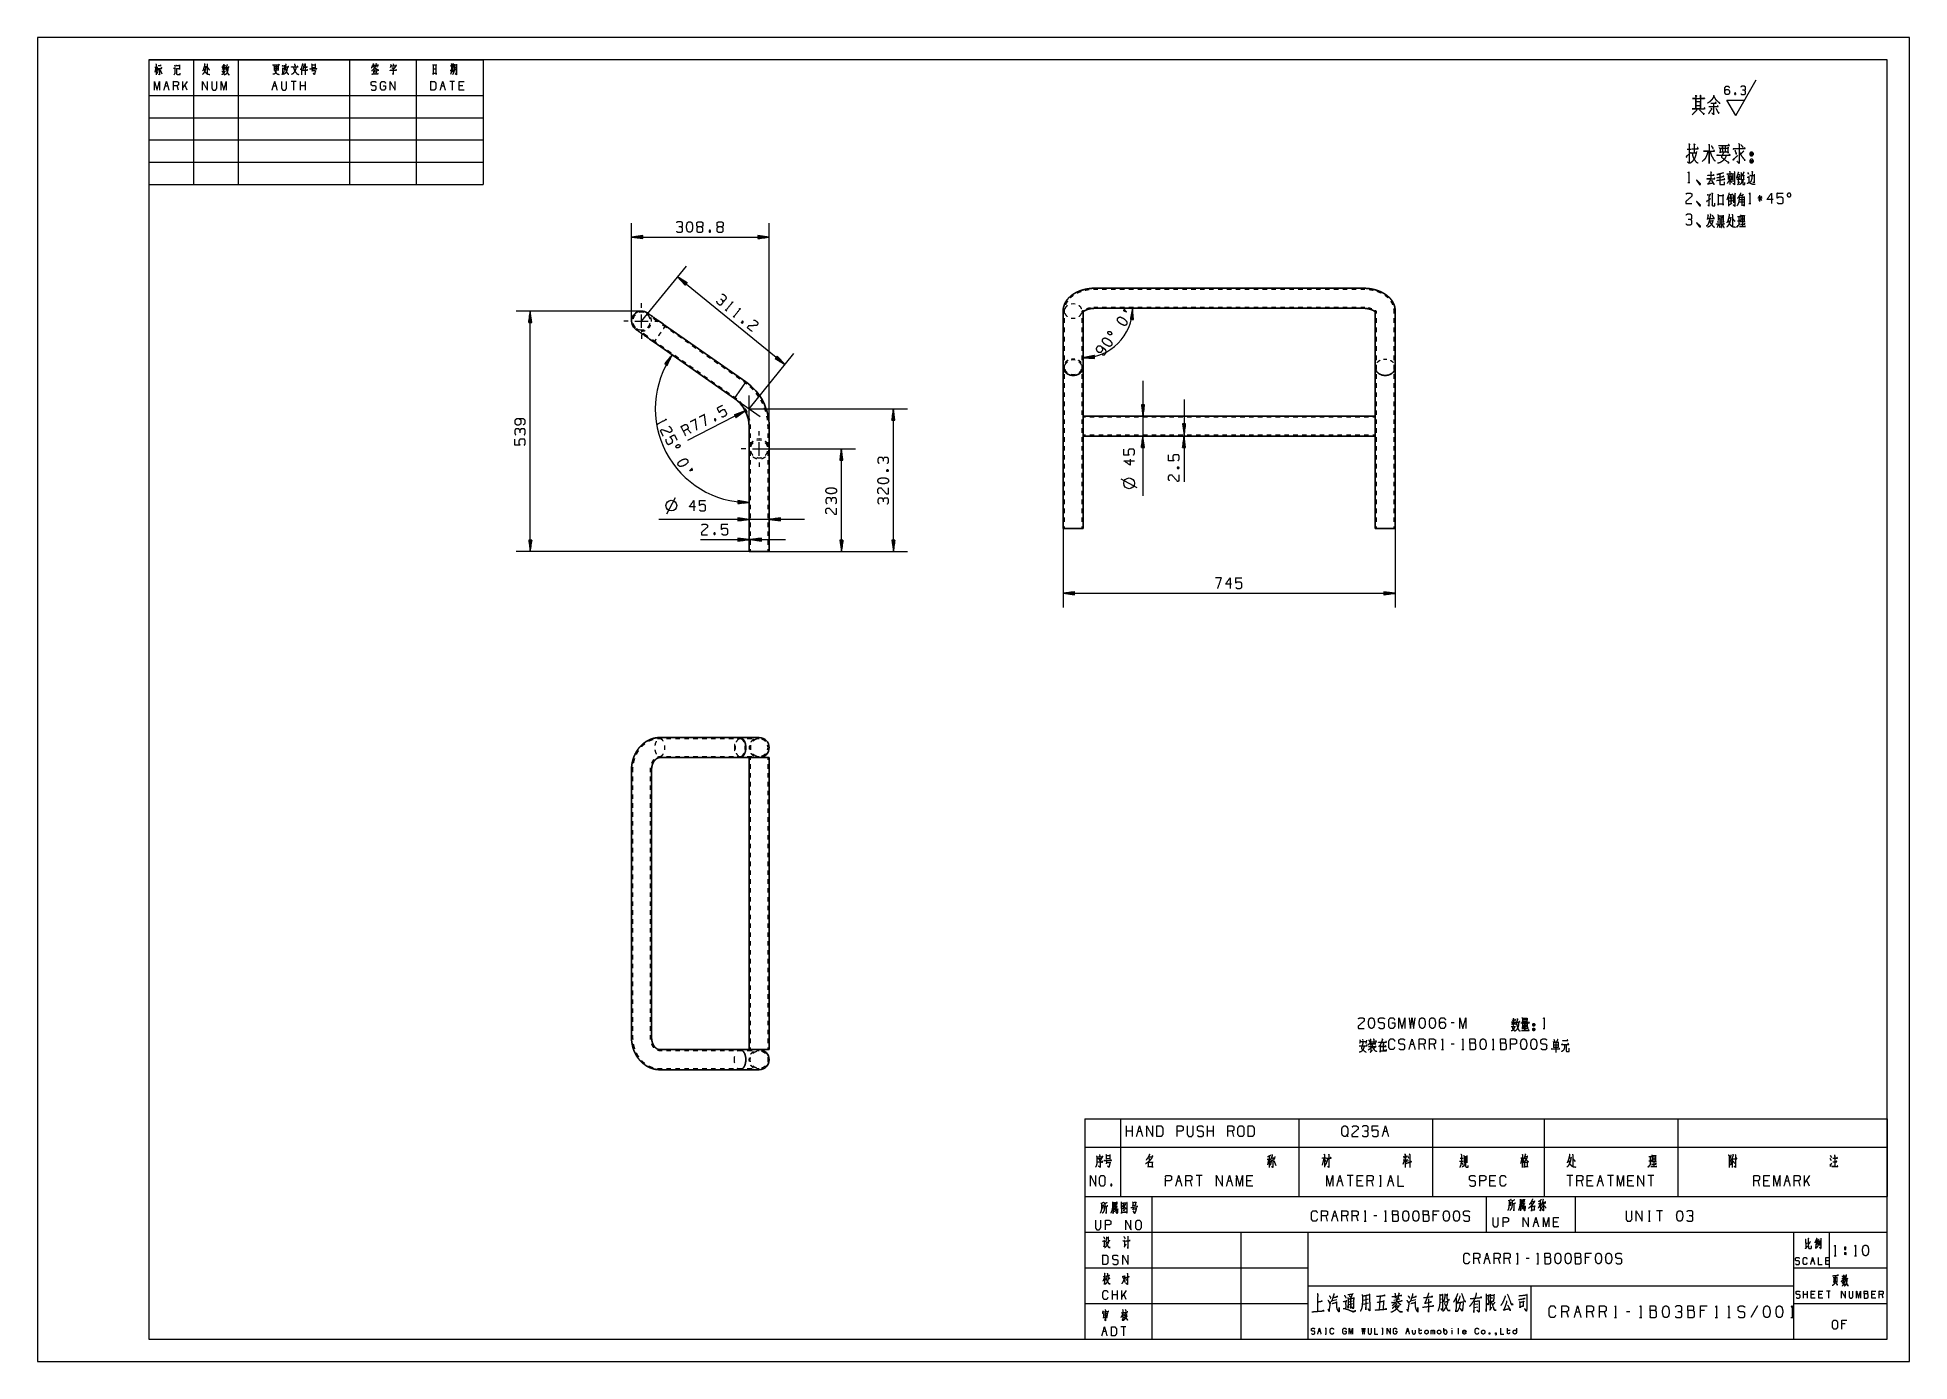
# Model space of a CAD drawing. Header units: millimetres. Extents: x 0 to 420, y 0 to 297.
import ezdxf

# ---------------------------------------------------------------- set-up
doc = ezdxf.new("R2010")
doc.units = ezdxf.units.MM
doc.layers.add('101', color=7, linetype='Continuous', true_color=0xffffff)

msp = doc.modelspace()

# ---------------------------------------------------------------- linework, layer by layer
at = {"layer": '101', "color": 133, "linetype": 'Continuous', "lineweight": 18}
for p, q in [((420, 297), (0, 297)), ((0, 297), (0, 0)), ((420, 0), (420, 297)), ((25, 292), (100, 292)), ((415, 292), (25, 292)), ((25, 292), (100, 292)), ((25, 292), (25, 5)), ((25, 292), (100, 292)), ((25, 292), (25, 264)), ((35, 292), (35, 264)), ((45, 292), (45, 264)), ((70, 292), (70, 264)), ((85, 292), (85, 264)), ((100, 292), (100, 264)), ((415, 5), (415, 292)), ((25, 284), (100, 284)), ((25, 279), (100, 279)), ((25, 274), (100, 274)), ((25, 269), (100, 269)), ((25, 264), (100, 264)), ((235, 37), (235, 5)), ((235, 37), (415, 37)), ((250, 37), (250, 5)), ((325, 37), (325, 29)), ((345, 37), (345, 29)), ((235, 29), (415, 29)), ((270, 29), (270, 5)), ((285, 29), (285, 5)), ((394, 29), (394, 5)), ((402, 29), (402, 21)), ((235, 21), (285, 21)), ((394, 21), (415, 21)), ((285, 17), (394, 17)), ((335, 17), (335, 5)), ((235, 13), (285, 13)), ((394, 13), (415, 13)), ((25, 5), (415, 5)), ((235, 5), (415, 5)), ((0, 0), (420, 0))]:
    msp.add_line(p, q, dxfattribs=at)
at = {"layer": '101', "color": 72, "linetype": 'Continuous', "lineweight": 18}
for p, q in [((26.57, 290.3), (26.35, 289.18)), ((26.36, 290.36), (26.98, 290.36)), ((26.69, 290.14), (26.91, 289.66)), ((30.74, 290.88), (30.87, 290.49)), ((31.13, 290.07), (31.22, 289.97)), ((37.42, 290.41), (37.77, 290.41)), ((41.69, 290.2), (41.43, 289.78)), ((41.53, 290.78), (41.66, 290.49)), ((41.88, 290.18), (42.11, 289.91)), ((42.14, 290.82), (41.95, 290.49)), ((53.11, 290.49), (53.99, 290.49)), ((53.11, 290.14), (53.98, 290.14)), ((54.01, 290.63), (54.01, 289.56)), ((55, 290.16), (55, 288.89)), ((55.02, 290.01), (55.35, 290.01)), ((55.4, 290.82), (55.37, 289.89)), ((59.27, 290.28), (59.27, 288.65)), ((61.56, 290.86), (62.32, 290.86)), ((61.56, 290.28), (62.32, 290.28)), ((61.73, 289.91), (61.56, 289.33)), ((62.33, 291.05), (62.33, 290.09)), ((76.04, 290.67), (76.21, 290.34)), ((92.86, 289.95), (93.25, 289.95)), ((93.22, 291.13), (93.33, 290.98)), ((27.11, 289.78), (26.88, 288.91)), ((27.56, 289.76), (27.87, 288.87)), ((28.66, 286.17), (29.22, 286.17)), ((30.65, 288.62), (30.93, 289.08)), ((31.62, 285.18), (31.34, 286.17)), ((33.59, 287.14), (32.63, 285.78)), ((32.63, 285.18), (32.63, 287.14)), ((33.59, 285.18), (33.04, 286.36)), ((41.4, 289.47), (42.16, 289.47)), ((52.94, 286.17), (53.49, 286.17)), ((53.1, 289.76), (53.98, 289.76)), ((58.02, 287.14), (56.9, 287.14)), ((57.46, 287.14), (57.46, 285.18)), ((59.02, 285.18), (59.02, 287.14)), ((60.14, 286.17), (59.02, 286.17)), ((60.14, 285.18), (60.14, 287.14)), ((61.6, 289.56), (62.33, 289.56)), ((75.31, 289.52), (75.48, 289.02)), ((75.35, 289.72), (76.07, 289.72)), ((75.6, 289.62), (75.76, 289.2)), ((76.13, 289.56), (75.92, 288.89)), ((90.65, 286.17), (91.2, 286.17)), ((93.6, 287.14), (92.49, 287.14)), ((92.92, 289.33), (92.65, 288.71)), ((93.05, 287.14), (93.05, 285.18)), ((93.18, 289.37), (93.28, 289.04)), ((93.75, 288.94), (94, 288.69)), ((95.45, 286.17), (94.61, 286.17)), ((370.08, 271.93), (370.98, 271.93)), ((370.98, 271.14), (372.12, 271.14)), ((379.36, 265.89), (380.03, 265.92)), ((379.71, 265.27), (380.03, 264.49)), ((380.32, 266.59), (380.46, 266.44)), ((380.37, 266.49), (380.37, 264.62)), ((380.65, 266.94), (380.79, 266.79)), ((383.54, 265.64), (383.86, 265.64)), ((383.68, 266.72), (383.9, 266.32)), ((370.29, 264.49), (370.71, 264.49)), ((379.36, 261.33), (379.36, 259.15)), ((379.93, 260.95), (379.93, 259.68)), ((380.05, 261.38), (380.23, 260.88)), ((380.69, 262.05), (380.93, 261.98)), ((381.8, 260.65), (382.89, 260.65)), ((381.9, 261.63), (382.59, 261.63)), ((382.68, 261.83), (382.34, 261.35)), ((386.93, 260.93), (385.93, 260.93)), ((386.76, 261.4), (386.1, 260.45)), ((386.1, 261.4), (386.77, 260.45)), ((386.42, 260.2), (386.42, 261.63)), ((377.08, 257.02), (378.18, 257.02)), ((377.17, 256.74), (377.37, 256.32)), ((377.65, 256.92), (377.65, 255.17)), ((378, 256.74), (377.83, 256.32)), ((378.18, 257.14), (378.18, 255.92)), ((379.43, 256.52), (379.86, 256.52)), ((379.56, 259.43), (380.21, 259.85)), ((381.71, 256.79), (381.71, 254.97)), ((381.76, 260.1), (382.87, 260.1)), ((382.15, 256.32), (382.93, 256.32)), ((383.95, 259.73), (384.37, 259.73)), ((150.77, 253.75), (150.93, 253.32)), ((375.14, 255.89), (375.82, 255.89)), ((377.1, 256.12), (378.18, 256.12)), ((154.31, 235.95), (154.64, 235.68)), ((156.08, 234.51), (156.41, 234.25)), ((158.23, 233.35), (158.08, 232.92)), ((138.9, 210.41), (139.1, 210.03)), ((151.87, 211.4), (152.2, 211.1)), ((146.68, 208.23), (145.83, 209.14)), ((190.49, 199.76), (190.91, 199.92)), ((246.75, 195.95), (243.1, 197.95)), ((255.7, 200.38), (256.12, 200.53)), ((141.17, 190.15), (143.17, 193.8)), ((151.83, 185.91), (151.98, 185.49)), ((317.84, 75.94), (317.16, 75.94)), ((331.02, 76.04), (330.7, 75.54)), ((330.82, 76.74), (330.98, 76.39)), ((331.25, 76.01), (331.53, 75.69)), ((331.57, 76.79), (331.34, 76.39)), ((296.71, 71.8), (298.09, 71.8)), ((297.28, 72.33), (297.38, 72.03)), ((298.18, 72.08), (298, 71.33)), ((330.66, 75.16), (331.58, 75.16)), ((337.78, 74.74), (338.2, 74.74)), ((340.14, 71.63), (341.18, 71.63)), ((340.21, 72.3), (340.44, 71.75)), ((340.64, 71.6), (340.64, 69.35)), ((341.18, 71.73), (341.18, 70.45)), ((300.12, 70.43), (299.75, 70.2)), ((308.06, 71.18), (308.73, 71.18)), ((311.34, 69.98), (311.01, 71.18)), ((313.62, 69.98), (313.28, 71.18)), ((315.01, 69.98), (315.44, 69.98)), ((317.84, 71.18), (317.16, 71.18)), ((319.56, 69.98), (319.99, 69.98)), ((326.39, 69.98), (326.82, 69.98)), ((340.11, 70.53), (341.18, 70.53)), ((340.12, 71.05), (341.18, 71.05)), ((235, 54.46), (235, 48.11)), ((235, 54.46), (243, 54.46)), ((243, 54.46), (243, 48.11)), ((243, 54.46), (283, 54.46)), ((244.3, 50.48), (244.3, 52.85)), ((245.64, 51.68), (244.3, 51.68)), ((245.64, 50.48), (245.64, 52.85)), ((246.91, 51.68), (247.58, 51.68)), ((262.51, 50.48), (262.51, 52.85)), ((263.85, 51.68), (262.51, 51.68)), ((263.85, 50.48), (263.85, 52.85)), ((268.41, 50.48), (268.07, 51.68)), ((283, 54.46), (313, 54.46)), ((283, 54.46), (283, 48.11)), ((302.09, 51.68), (302.76, 51.68)), ((313, 54.46), (338, 54.46)), ((313, 54.46), (313, 48.11)), ((338, 54.46), (368, 54.46)), ((338, 54.46), (338, 48.11)), ((368, 54.46), (415, 54.46)), ((368, 54.46), (368, 48.11)), ((415, 54.46), (415, 48.11)), ((235, 48.11), (235, 37)), ((235, 48.11), (243, 48.11)), ((239.76, 46.22), (240.58, 46.22)), ((240.59, 46.45), (240.59, 45.3)), ((243, 48.11), (283, 48.11)), ((243, 48.11), (243, 37)), ((283, 48.11), (313, 48.11)), ((283, 48.11), (283, 37)), ((307.33, 46.2), (307.61, 45.62)), ((313, 48.11), (338, 48.11)), ((313, 48.11), (313, 37)), ((320.7, 46.25), (320.7, 44.55)), ((338, 48.11), (368, 48.11)), ((338, 48.11), (338, 37)), ((368, 48.11), (368, 37)), ((368, 48.11), (415, 48.11)), ((380.84, 46.45), (381.02, 46.3)), ((402.21, 46.3), (402.51, 45.75)), ((415, 48.11), (415, 37)), ((239.76, 45.53), (240.58, 45.53)), ((239.95, 45.08), (239.76, 44.38)), ((239.81, 44.65), (240.59, 44.65)), ((249.23, 45.65), (249.55, 45.17)), ((275.88, 45.4), (276.64, 45.4)), ((276.21, 45.35), (275.95, 44.13)), ((276.35, 46.08), (276.35, 43.55)), ((276.39, 45.17), (276.6, 44.7)), ((276.87, 45.12), (276.55, 44)), ((276.78, 45.68), (277.56, 45.68)), ((276.8, 45.17), (276.94, 44.95)), ((277.38, 45.08), (277.79, 43.98)), ((277.63, 45.98), (277.45, 45.35)), ((288.6, 45.62), (288.21, 44.08)), ((288.74, 45.35), (289.04, 44.9)), ((306.72, 45.25), (306.32, 44.17)), ((306.37, 45.25), (307.18, 45.25)), ((306.49, 46.18), (306.62, 45.6)), ((306.87, 45.25), (307.18, 44.77)), ((307.15, 46.18), (306.94, 45.53)), ((307.31, 45.37), (307.52, 44.92)), ((319.06, 44.95), (319.87, 44.95)), ((319.15, 45.65), (319.82, 45.65)), ((320.1, 46.03), (320.7, 46.03)), ((333.02, 45.6), (332.74, 44.45)), ((343.6, 45.68), (344.03, 45.68)), ((361.81, 45.95), (361.81, 44.13)), ((362.25, 45.48), (363.03, 45.48)), ((379.52, 46.1), (379.87, 46.1)), ((380.17, 45.6), (380.17, 43.53)), ((402.12, 45.6), (402.42, 45.12)), ((240.85, 39.81), (240.99, 39.39)), ((255.72, 40.56), (256.39, 40.56)), ((259, 39.36), (258.67, 40.56)), ((261.28, 41.74), (259.94, 41.74)), ((260.61, 41.74), (260.61, 39.36)), ((267.1, 40.56), (267.77, 40.56)), ((272.33, 40.56), (271.32, 40.56)), ((291.86, 40.56), (292.53, 40.56)), ((295.14, 41.74), (293.8, 41.74)), ((294.47, 41.74), (294.47, 39.36)), ((297.08, 40.56), (296.08, 40.56)), ((299.7, 39.36), (299.36, 40.56)), ((301.12, 41.74), (301.46, 41.74)), ((301.12, 39.36), (301.46, 39.36)), ((301.3, 41.74), (301.3, 39.36)), ((303.24, 40.56), (303.91, 40.56)), ((326.85, 40.56), (325.84, 40.56)), ((344.45, 41.74), (343.11, 41.74)), ((343.78, 41.74), (343.78, 39.36)), ((346.73, 39.36), (346.39, 40.56)), ((348.67, 40.56), (347.66, 40.56)), ((350.27, 40.56), (350.94, 40.56)), ((353.56, 41.74), (352.21, 41.74)), ((352.88, 41.74), (352.88, 39.36)), ((357.77, 40.56), (356.76, 40.56)), ((362.66, 41.74), (361.32, 41.74)), ((361.99, 41.74), (361.99, 39.36)), ((386.37, 39.36), (386.04, 40.56)), ((388.31, 40.56), (387.31, 40.56)), ((392.19, 40.56), (392.87, 40.56)), ((395.48, 39.36), (395.14, 40.56)), ((397.58, 41.74), (396.41, 40.09)), ((396.41, 39.36), (396.41, 41.74)), ((397.58, 39.36), (396.91, 40.79)), ((235, 37), (243, 37)), ((241.5, 33.66), (242.04, 33.81)), ((241.79, 35.05), (241.78, 33.74)), ((243, 37), (283, 37)), ((283, 37), (313, 37)), ((313, 37), (338, 37)), ((332.92, 34.28), (333.47, 34.43)), ((333.22, 35.67), (333.2, 34.36)), ((336.72, 35.38), (337.43, 35.58)), ((338, 37), (368, 37)), ((361.44, 33.84), (361.77, 33.84)), ((361.61, 33.84), (361.61, 31.46)), ((364.56, 33.84), (363.22, 33.84)), ((363.89, 33.84), (363.89, 31.46)), ((368, 37), (415, 37)), ((289.44, 31.46), (289.1, 32.66)), ((290.71, 32.66), (291.38, 32.66)), ((293.99, 31.46), (293.66, 32.66)), ((296.27, 31.46), (295.93, 32.66)), ((297.66, 31.46), (298.09, 31.46)), ((300.49, 32.66), (299.81, 32.66)), ((302.21, 31.46), (302.64, 31.46)), ((313.97, 32.89), (313.14, 32.89)), ((335.89, 31.26), (336.48, 31.26)), ((341.01, 31.26), (340.12, 31.26)), ((361.44, 31.46), (361.77, 31.46)), ((396.78, 26.5), (397.1, 26.62)), ((323.59, 21.94), (323.25, 23.14)), ((324.85, 23.14), (325.53, 23.14)), ((328.14, 21.94), (327.8, 23.14)), ((330.42, 21.94), (330.08, 23.14)), ((331.81, 21.94), (332.23, 21.94)), ((334.63, 23.14), (333.96, 23.14)), ((336.36, 21.94), (336.79, 21.94)), ((348.11, 23.36), (347.28, 23.36)), ((398.04, 22.56), (398.48, 22.56)), ((401.88, 22.56), (401.21, 22.56)), ((403.1, 23.74), (403.52, 23.74)), ((405.41, 24.46), (405.41, 23.99)), ((405.41, 24.46), (405.74, 24.46)), ((407.65, 23.74), (408.07, 23.74)), ((239.62, 19.15), (239.06, 19.01)), ((239.43, 18.9), (239.63, 18.63)), ((404.78, 18.63), (405.57, 18.79)), ((405.68, 18.57), (406.23, 18.69)), ((241.17, 13.94), (241.17, 15.91)), ((242.28, 14.94), (241.17, 14.94)), ((242.28, 13.94), (242.28, 15.91)), ((243.29, 13.94), (243.29, 15.91)), ((244.25, 15.91), (243.29, 14.54)), ((244.25, 13.94), (243.7, 15.12)), ((290.64, 13.69), (291.54, 13.94)), ((294.25, 13.42), (295.03, 13.59)), ((294.25, 12.8), (295.08, 13)), ((297.47, 12.9), (298.59, 13.18)), ((298.54, 14.01), (297.49, 13.73)), ((301.25, 14.63), (300.98, 11.62)), ((304.3, 13.8), (305.66, 14.04)), ((308.32, 13.69), (309.22, 13.94)), ((315.02, 14.01), (314.63, 13.94)), ((315, 13.25), (314.63, 13.14)), ((323.17, 12.9), (322.32, 12.8)), ((323.85, 14.45), (323.66, 14.35)), ((326.44, 14.25), (325.93, 14.18)), ((396.24, 14.25), (396.24, 15.82)), ((397.13, 15.04), (396.24, 15.04)), ((397.13, 14.25), (397.13, 15.82)), ((398.6, 15.04), (397.94, 15.04)), ((400.3, 15.04), (399.63, 15.04)), ((402.22, 15.82), (401.33, 15.82)), ((401.78, 15.82), (401.78, 14.25)), ((412.18, 15.04), (411.51, 15.04)), ((414.1, 14.25), (413.88, 15.04)), ((239.32, 10.28), (239.85, 10.36)), ((243.7, 10.96), (243.12, 10.84)), ((243.49, 10.67), (243.68, 10.43)), ((322.32, 12.14), (323.17, 12.25)), ((343.45, 9.85), (343.08, 11.17)), ((345.17, 11.17), (345.91, 11.17)), ((349.11, 9.85), (348.74, 11.17)), ((351.94, 9.85), (351.57, 11.17)), ((353.79, 9.85), (354.26, 9.85)), ((357.23, 11.17), (356.49, 11.17)), ((359.45, 9.85), (359.92, 9.85)), ((374, 11.42), (373.09, 11.42)), ((376.42, 9.85), (376.89, 9.85)), ((379.25, 9.85), (379.72, 9.85)), ((385.88, 12.47), (384.4, 9.85)), ((393.39, 9.85), (393.86, 9.85)), ((405.52, 8.46), (404.84, 8.46)), ((239.1, 6.79), (239.66, 6.79)), ((244.18, 7.77), (243.07, 7.77)), ((243.62, 7.77), (243.62, 5.8)), ((287.41, 6.84), (287.78, 6.84)), ((288.91, 7.48), (289.1, 7.48)), ((288.91, 6.17), (289.1, 6.17)), ((289.01, 7.48), (289.01, 6.17)), ((301.64, 7.48), (301.83, 7.48)), ((301.64, 6.17), (301.83, 6.17)), ((301.74, 7.48), (301.74, 6.17)), ((307.21, 6.84), (307.58, 6.84)), ((309.85, 7.04), (310.59, 7.04)), ((312.68, 6.17), (312.68, 7.04)), ((315.51, 6.52), (315.51, 7.48)), ((317.3, 7.04), (317.3, 6.17)), ((318.71, 7.5), (318.71, 6.17)), ((329.66, 7.04), (330.39, 7.04))]:
    msp.add_line(p, q, dxfattribs=at)
at = {"layer": '101', "color": 43, "linetype": 'Continuous', "lineweight": 18}
for p, q in [((380.99, 279.46), (385.6, 287.46)), ((378.97, 282.96), (383.01, 282.96)), ((380.99, 279.46), (378.97, 282.96)), ((380.81, 284.55), (380.93, 284.21))]:
    msp.add_line(p, q, dxfattribs=at)
at = {"layer": '101', "color": 22, "linetype": 'Continuous', "lineweight": 18}
for p, q in [((133.28, 233.37), (133.28, 255.38)), ((135.82, 252.54), (133.28, 252.21)), ((133.28, 252.21), (164.16, 252.21)), ((133.28, 252.21), (135.82, 251.87)), ((135.82, 252.23), (133.47, 252.23)), ((135.82, 252.18), (133.47, 252.18)), ((135.82, 252.28), (133.86, 252.28)), ((135.82, 252.13), (133.86, 252.13)), ((135.82, 252.33), (134.24, 252.33)), ((135.82, 252.08), (134.24, 252.08)), ((135.82, 252.38), (134.63, 252.38)), ((135.82, 252.03), (134.63, 252.03)), ((135.82, 252.44), (135.01, 252.44)), ((135.82, 252.49), (135.4, 252.49)), ((135.82, 252.54), (135.79, 252.54)), ((135.82, 252.54), (135.79, 252.54)), ((135.82, 251.87), (135.82, 252.54)), ((161.62, 252.54), (161.65, 252.54)), ((161.62, 252.54), (161.62, 251.87)), ((161.62, 252.54), (161.65, 252.54)), ((164.16, 252.21), (161.62, 252.54)), ((161.62, 252.49), (162.04, 252.49)), ((161.62, 252.44), (162.42, 252.44)), ((161.62, 252.38), (162.81, 252.38)), ((161.62, 252.33), (163.19, 252.33)), ((161.62, 252.28), (163.58, 252.28)), ((161.62, 252.23), (163.97, 252.23)), ((161.62, 251.87), (164.16, 252.21)), ((161.62, 252.18), (163.97, 252.18)), ((161.62, 252.13), (163.58, 252.13)), ((161.62, 252.08), (163.19, 252.08)), ((161.62, 252.03), (162.81, 252.03)), ((164.16, 209.69), (164.16, 255.38)), ((135.82, 251.98), (135.01, 251.98)), ((135.82, 251.93), (135.4, 251.93)), ((135.82, 251.88), (135.79, 251.88)), ((135.82, 251.88), (135.79, 251.88)), ((161.62, 251.98), (162.42, 251.98)), ((161.62, 251.93), (162.04, 251.93)), ((161.62, 251.88), (161.65, 251.88)), ((161.62, 251.88), (161.65, 251.88)), ((135.53, 233.37), (145.6, 245.73)), ((145.77, 241.93), (143.59, 243.27)), ((143.59, 243.27), (145.35, 241.41)), ((143.59, 243.27), (167.72, 223.63)), ((145.54, 241.65), (143.72, 243.13)), ((145.58, 241.69), (143.76, 243.17)), ((145.51, 241.61), (143.99, 242.85)), ((145.61, 241.73), (144.09, 242.97)), ((145.48, 241.57), (144.26, 242.56)), ((145.64, 241.77), (144.42, 242.76)), ((145.45, 241.53), (144.53, 242.28)), ((145.67, 241.81), (144.75, 242.56)), ((145.42, 241.49), (144.79, 242)), ((145.38, 241.45), (145.06, 241.72)), ((145.71, 241.85), (145.08, 242.35)), ((145.35, 241.41), (145.33, 241.43)), ((145.35, 241.41), (145.33, 241.43)), ((145.35, 241.41), (145.77, 241.93)), ((145.74, 241.89), (145.41, 242.15)), ((145.77, 241.92), (145.74, 241.95)), ((145.77, 241.92), (145.74, 241.95)), ((135.53, 235.62), (107.37, 235.62)), ((110.54, 235.62), (110.21, 233.08)), ((110.52, 233.08), (110.52, 235.42)), ((110.88, 233.08), (110.54, 235.62)), ((110.54, 181.69), (110.54, 235.62)), ((110.57, 233.08), (110.57, 235.42)), ((245.7, 236.25), (245.22, 233.74)), ((245.43, 233.72), (245.52, 235.3)), ((245.48, 233.72), (245.59, 235.68)), ((245.53, 233.72), (245.66, 236.06)), ((245.58, 233.72), (245.71, 236.06)), ((245.63, 233.71), (245.74, 235.67)), ((245.68, 233.71), (245.77, 235.28)), ((245.89, 233.7), (245.7, 236.25)), ((110.21, 233.08), (110.21, 233.11)), ((110.21, 233.08), (110.21, 233.11)), ((110.21, 233.08), (110.88, 233.08)), ((110.27, 233.08), (110.27, 233.49)), ((110.32, 233.08), (110.32, 233.88)), ((110.37, 233.08), (110.37, 234.27)), ((110.42, 233.08), (110.42, 234.65)), ((110.47, 233.08), (110.47, 235.04)), ((110.62, 233.08), (110.62, 235.04)), ((110.67, 233.08), (110.67, 234.65)), ((110.72, 233.08), (110.72, 234.27)), ((110.77, 233.08), (110.77, 233.88)), ((110.82, 233.08), (110.82, 233.49)), ((110.88, 233.08), (110.88, 233.11)), ((110.88, 233.08), (110.88, 233.11)), ((245.22, 233.74), (245.22, 233.77)), ((245.22, 233.74), (245.22, 233.77)), ((245.22, 233.74), (245.89, 233.7)), ((245.27, 233.73), (245.3, 234.15)), ((245.32, 233.73), (245.37, 234.53)), ((245.38, 233.73), (245.44, 234.92)), ((245.73, 233.71), (245.8, 234.89)), ((245.78, 233.7), (245.83, 234.51)), ((245.83, 233.7), (245.86, 234.12)), ((245.88, 233.7), (245.88, 233.73)), ((245.88, 233.7), (245.88, 233.73)), ((142.43, 225.79), (140.75, 223.85)), ((140.75, 223.85), (141.31, 223.48)), ((140.76, 223.85), (140.77, 223.87)), ((140.76, 223.85), (140.77, 223.87)), ((140.8, 223.82), (141.03, 224.17)), ((140.84, 223.79), (141.28, 224.46)), ((140.88, 223.76), (141.54, 224.76)), ((140.93, 223.73), (141.79, 225.05)), ((140.97, 223.71), (142.05, 225.35)), ((141.01, 223.68), (142.3, 225.64)), ((141.05, 223.65), (142.34, 225.61)), ((141.1, 223.62), (142.17, 225.26)), ((141.14, 223.59), (142, 224.91)), ((141.18, 223.57), (141.83, 224.56)), ((141.22, 223.54), (141.67, 224.21)), ((141.27, 223.51), (141.5, 223.86)), ((141.31, 223.48), (142.43, 225.79)), ((141.31, 223.48), (141.33, 223.51)), ((141.31, 223.48), (141.33, 223.51)), ((159.66, 213.72), (169.73, 226.09)), ((165.96, 225.49), (165.54, 224.97)), ((165.54, 224.98), (165.57, 224.96)), ((165.54, 224.98), (165.57, 224.96)), ((165.54, 224.97), (167.72, 223.63)), ((165.58, 225.02), (165.9, 224.75)), ((165.61, 225.05), (166.23, 224.55)), ((165.64, 225.09), (166.56, 224.34)), ((165.67, 225.13), (166.89, 224.14)), ((165.7, 225.17), (167.23, 223.93)), ((165.74, 225.21), (167.56, 223.73)), ((165.77, 225.25), (167.59, 223.77)), ((165.8, 225.29), (167.32, 224.05)), ((165.83, 225.33), (167.05, 224.34)), ((165.86, 225.37), (166.79, 224.62)), ((165.9, 225.41), (166.52, 224.9)), ((165.93, 225.45), (166.25, 225.19)), ((165.96, 225.49), (165.99, 225.47)), ((165.96, 225.49), (165.99, 225.47)), ((167.72, 223.63), (165.96, 225.49)), ((237.13, 225.65), (234.61, 225.17)), ((234.61, 225.17), (237.17, 224.98)), ((237.15, 225.34), (234.8, 225.2)), ((237.15, 225.29), (234.81, 225.15)), ((237.14, 225.39), (235.19, 225.28)), ((237.15, 225.24), (235.19, 225.13)), ((237.14, 225.44), (235.57, 225.35)), ((237.16, 225.19), (235.58, 225.1)), ((237.14, 225.49), (235.95, 225.42)), ((237.16, 225.14), (235.97, 225.07)), ((237.14, 225.54), (236.33, 225.5)), ((237.16, 225.09), (236.36, 225.04)), ((237.13, 225.59), (236.72, 225.57)), ((237.16, 225.03), (236.75, 225.01)), ((237.13, 225.64), (237.1, 225.64)), ((237.13, 225.64), (237.1, 225.64)), ((237.17, 224.98), (237.13, 225.65)), ((237.17, 224.98), (237.14, 224.98)), ((237.17, 224.98), (237.14, 224.98)), ((248, 220.01), (248, 194.2)), ((247.67, 214.62), (247.67, 214.58)), ((247.67, 214.62), (247.67, 214.58)), ((248.34, 214.62), (247.67, 214.62)), ((247.67, 214.62), (248, 212.08)), ((247.72, 214.62), (247.72, 214.2)), ((247.77, 214.62), (247.77, 213.81)), ((247.82, 214.62), (247.82, 213.43)), ((247.87, 214.62), (247.87, 213.04)), ((247.92, 214.62), (247.92, 212.65)), ((247.98, 214.62), (247.98, 212.27)), ((248, 212.08), (248.34, 214.62)), ((248.03, 214.62), (248.03, 212.27)), ((248.08, 214.62), (248.08, 212.65)), ((248.13, 214.62), (248.13, 213.04)), ((248.18, 214.62), (248.18, 213.43)), ((248.23, 214.62), (248.23, 213.81)), ((248.28, 214.62), (248.28, 214.2)), ((248.33, 214.62), (248.33, 214.58)), ((248.33, 214.62), (248.33, 214.58)), ((257.24, 215.76), (257.24, 197.34)), ((158.8, 213.23), (145.82, 206.56)), ((158.8, 213.23), (156.39, 212.37)), ((156.39, 212.36), (156.42, 212.38)), ((156.39, 212.36), (156.42, 212.38)), ((156.39, 212.37), (156.69, 211.77)), ((156.41, 212.32), (156.79, 212.51)), ((156.44, 212.27), (157.15, 212.64)), ((156.46, 212.23), (157.52, 212.77)), ((156.48, 212.18), (157.88, 212.9)), ((156.51, 212.14), (158.25, 213.04)), ((156.53, 212.09), (158.62, 213.17)), ((156.55, 212.05), (158.64, 213.12)), ((156.58, 212), (158.32, 212.9)), ((156.6, 211.96), (158, 212.68)), ((156.62, 211.91), (157.68, 212.46)), ((156.65, 211.87), (157.36, 212.24)), ((156.67, 211.82), (157.04, 212.01)), ((156.69, 211.77), (158.8, 213.23)), ((156.69, 211.78), (156.72, 211.79)), ((156.69, 211.78), (156.72, 211.79)), ((159.66, 213.72), (195.2, 213.72)), ((192.03, 213.72), (191.69, 211.18)), ((191.69, 211.18), (192.36, 211.18)), ((191.7, 211.18), (191.7, 211.21)), ((191.7, 211.18), (191.7, 211.21)), ((191.75, 211.18), (191.75, 211.6)), ((191.8, 211.18), (191.8, 211.99)), ((191.85, 211.18), (191.85, 212.37)), ((191.9, 211.18), (191.9, 212.76)), ((191.95, 211.18), (191.95, 213.14)), ((192, 211.18), (192, 213.53)), ((192.36, 211.18), (192.03, 213.72)), ((192.03, 181.69), (192.03, 213.72)), ((192.05, 211.18), (192.05, 213.53)), ((192.1, 211.18), (192.1, 213.14)), ((192.16, 211.18), (192.16, 212.76)), ((192.21, 211.18), (192.21, 212.37)), ((192.26, 211.18), (192.26, 211.99)), ((192.31, 211.18), (192.31, 211.6)), ((192.36, 211.18), (192.36, 211.21)), ((192.36, 211.18), (192.36, 211.21)), ((256.91, 210.37), (257.24, 207.83)), ((256.91, 210.37), (256.91, 210.33)), ((257.58, 210.37), (256.91, 210.37)), ((256.91, 210.37), (256.91, 210.33)), ((256.96, 210.37), (256.96, 209.95)), ((257.01, 210.37), (257.01, 209.56)), ((257.06, 210.37), (257.06, 209.18)), ((257.12, 210.37), (257.12, 208.79)), ((257.17, 210.37), (257.17, 208.4)), ((257.22, 210.37), (257.22, 208.02)), ((257.24, 207.83), (257.58, 210.37)), ((257.27, 210.37), (257.27, 208.02)), ((257.32, 210.37), (257.32, 208.4)), ((257.37, 210.37), (257.37, 208.79)), ((257.42, 210.37), (257.42, 209.18)), ((257.47, 210.37), (257.47, 209.56)), ((257.52, 210.37), (257.52, 209.95)), ((257.57, 210.37), (257.57, 210.33)), ((257.57, 210.37), (257.57, 210.33)), ((248, 207.58), (247.67, 205.04)), ((247.77, 205.04), (247.77, 205.84)), ((247.82, 205.04), (247.82, 206.22)), ((247.87, 205.04), (247.87, 206.61)), ((247.92, 205.04), (247.92, 207)), ((247.98, 205.04), (247.98, 207.38)), ((248.34, 205.04), (248, 207.58)), ((248.03, 205.04), (248.03, 207.38)), ((248.08, 205.04), (248.08, 207)), ((248.13, 205.04), (248.13, 206.61)), ((248.18, 205.04), (248.18, 206.22)), ((248.23, 205.04), (248.23, 205.84)), ((257.24, 207.58), (256.91, 205.04)), ((257.01, 205.04), (257.01, 205.84)), ((257.06, 205.04), (257.06, 206.22)), ((257.12, 205.04), (257.12, 206.61)), ((257.17, 205.04), (257.17, 207)), ((257.22, 205.04), (257.22, 207.38)), ((257.58, 205.04), (257.24, 207.58)), ((257.27, 205.04), (257.27, 207.38)), ((257.32, 205.04), (257.32, 207)), ((257.37, 205.04), (257.37, 206.61)), ((257.42, 205.04), (257.42, 206.22)), ((257.47, 205.04), (257.47, 205.84)), ((161.91, 204.69), (183.54, 204.69)), ((180.37, 204.69), (180.04, 202.15)), ((180.04, 202.15), (180.04, 202.18)), ((180.04, 202.15), (180.04, 202.18)), ((180.04, 202.15), (180.7, 202.15)), ((180.09, 202.15), (180.09, 202.57)), ((180.14, 202.15), (180.14, 202.95)), ((180.19, 202.15), (180.19, 203.34)), ((180.24, 202.15), (180.24, 203.72)), ((180.29, 202.15), (180.29, 204.11)), ((180.34, 202.15), (180.34, 204.5)), ((180.37, 181.69), (180.37, 204.69)), ((180.7, 202.15), (180.37, 204.69)), ((180.39, 202.15), (180.39, 204.5)), ((180.45, 202.15), (180.45, 204.11)), ((180.5, 202.15), (180.5, 203.72)), ((180.55, 202.15), (180.55, 203.34)), ((180.6, 202.15), (180.6, 202.95)), ((180.65, 202.15), (180.65, 202.57)), ((180.7, 202.15), (180.7, 202.18)), ((180.7, 202.15), (180.7, 202.18)), ((247.67, 205.04), (247.67, 205.07)), ((247.67, 205.04), (247.67, 205.07)), ((247.67, 205.04), (248.34, 205.04)), ((247.72, 205.04), (247.72, 205.45)), ((248.28, 205.04), (248.28, 205.45)), ((248.33, 205.04), (248.33, 205.07)), ((248.33, 205.04), (248.33, 205.07)), ((256.91, 205.04), (256.91, 205.07)), ((256.91, 205.04), (256.91, 205.07)), ((256.91, 205.04), (257.58, 205.04)), ((256.96, 205.04), (256.96, 205.45)), ((257.52, 205.04), (257.52, 205.45)), ((257.57, 205.04), (257.57, 205.07)), ((257.57, 205.04), (257.57, 205.07)), ((157.13, 193.1), (157.11, 192.43)), ((157.11, 192.43), (159.66, 192.69)), ((157.11, 192.59), (158.3, 192.55)), ((157.11, 192.53), (157.92, 192.51)), ((157.11, 192.48), (157.53, 192.47)), ((157.11, 192.43), (157.14, 192.43)), ((157.11, 192.43), (157.14, 192.43)), ((157.12, 192.94), (158.31, 192.9)), ((157.12, 192.89), (158.7, 192.84)), ((157.12, 192.84), (159.08, 192.78)), ((157.12, 192.79), (159.47, 192.72)), ((157.12, 192.74), (159.46, 192.67)), ((157.12, 192.69), (159.08, 192.63)), ((157.12, 192.64), (158.69, 192.59)), ((157.12, 189.23), (157.12, 188.57)), ((157.12, 189.23), (157.15, 189.23)), ((159.66, 188.9), (157.12, 189.23)), ((157.12, 189.23), (157.15, 189.23)), ((157.12, 189.18), (157.54, 189.18)), ((157.12, 189.13), (157.92, 189.13)), ((157.12, 189.08), (158.31, 189.08)), ((157.12, 189.03), (158.69, 189.03)), ((159.66, 192.69), (157.13, 193.1)), ((157.13, 193.09), (157.16, 193.09)), ((157.13, 193.09), (157.16, 193.09)), ((157.13, 193.04), (157.55, 193.03)), ((157.13, 192.99), (157.93, 192.97)), ((166.7, 189.23), (164.16, 188.9)), ((166.7, 189.03), (165.12, 189.03)), ((166.7, 189.08), (165.51, 189.08)), ((166.7, 189.13), (165.89, 189.13)), ((166.7, 189.18), (166.28, 189.18)), ((166.7, 189.23), (166.67, 189.23)), ((166.7, 189.23), (166.67, 189.23)), ((166.7, 188.57), (166.7, 189.23)), ((172.1, 188.9), (139.42, 188.9)), ((157.12, 188.98), (159.08, 188.98)), ((157.12, 188.92), (159.47, 188.92)), ((157.12, 188.57), (159.66, 188.9)), ((157.12, 188.87), (159.47, 188.87)), ((157.12, 188.82), (159.08, 188.82)), ((157.12, 188.77), (158.69, 188.77)), ((157.12, 188.72), (158.31, 188.72)), ((157.12, 188.67), (157.92, 188.67)), ((157.12, 188.62), (157.54, 188.62)), ((157.12, 188.57), (157.15, 188.57)), ((157.12, 188.57), (157.15, 188.57)), ((164.16, 188.9), (166.7, 188.57)), ((166.7, 188.92), (164.35, 188.92)), ((166.7, 188.87), (164.35, 188.87)), ((166.7, 188.98), (164.74, 188.98)), ((166.7, 188.82), (164.74, 188.82)), ((166.7, 188.77), (165.12, 188.77)), ((166.7, 188.72), (165.51, 188.72)), ((166.7, 188.67), (165.89, 188.67)), ((166.7, 188.62), (166.28, 188.62)), ((166.7, 188.57), (166.67, 188.57)), ((166.7, 188.57), (166.67, 188.57)), ((230.11, 186.83), (230.11, 169.15)), ((304.61, 186.83), (304.61, 169.15)), ((161.91, 181.69), (107.37, 181.69)), ((110.88, 184.23), (110.21, 184.23)), ((110.21, 184.23), (110.21, 184.2)), ((110.21, 184.23), (110.54, 181.69)), ((110.21, 184.23), (110.21, 184.2)), ((110.27, 184.23), (110.27, 183.81)), ((110.32, 184.23), (110.32, 183.42)), ((110.37, 184.23), (110.37, 183.04)), ((110.42, 184.23), (110.42, 182.65)), ((110.47, 184.23), (110.47, 182.27)), ((110.52, 184.23), (110.52, 181.88)), ((110.54, 181.69), (110.88, 184.23)), ((110.57, 184.23), (110.57, 181.88)), ((110.62, 184.23), (110.62, 182.27)), ((110.67, 184.23), (110.67, 182.65)), ((110.72, 184.23), (110.72, 183.04)), ((110.77, 184.23), (110.77, 183.42)), ((110.82, 184.23), (110.82, 183.81)), ((110.88, 184.23), (110.88, 184.2)), ((110.88, 184.23), (110.88, 184.2)), ((148.79, 184.37), (167.85, 184.37)), ((157.12, 184.7), (157.15, 184.7)), ((157.12, 184.7), (157.15, 184.7)), ((159.66, 184.37), (157.12, 184.7)), ((157.12, 184.7), (157.12, 184.04)), ((157.12, 184.65), (157.54, 184.65)), ((157.12, 184.6), (157.92, 184.6)), ((157.12, 184.55), (158.31, 184.55)), ((157.12, 184.5), (158.69, 184.5)), ((157.12, 184.45), (159.08, 184.45)), ((157.12, 184.4), (159.47, 184.4)), ((157.12, 184.04), (159.66, 184.37)), ((157.12, 184.35), (159.47, 184.35)), ((157.12, 184.29), (159.08, 184.29)), ((157.12, 184.24), (158.69, 184.24)), ((157.12, 184.19), (158.31, 184.19)), ((157.12, 184.14), (157.92, 184.14)), ((157.12, 184.09), (157.54, 184.09)), ((157.12, 184.04), (157.15, 184.04)), ((157.12, 184.04), (157.15, 184.04)), ((162.45, 184.7), (159.91, 184.37)), ((159.91, 184.37), (162.45, 184.04)), ((162.45, 184.4), (160.1, 184.4)), ((162.45, 184.35), (160.1, 184.35)), ((162.45, 184.45), (160.49, 184.45)), ((162.45, 184.29), (160.49, 184.29)), ((162.45, 184.5), (160.87, 184.5)), ((162.45, 184.24), (160.87, 184.24)), ((162.45, 184.55), (161.26, 184.55)), ((162.45, 184.19), (161.26, 184.19)), ((162.45, 184.6), (161.64, 184.6)), ((162.45, 184.14), (161.64, 184.14)), ((161.91, 181.69), (195.2, 181.69)), ((161.91, 181.69), (183.54, 181.69)), ((162.45, 184.65), (162.03, 184.65)), ((162.45, 184.09), (162.03, 184.09)), ((162.45, 184.7), (162.42, 184.7)), ((162.45, 184.7), (162.42, 184.7)), ((162.45, 184.04), (162.42, 184.04)), ((162.45, 184.04), (162.42, 184.04)), ((162.45, 184.04), (162.45, 184.7)), ((180.04, 184.23), (180.37, 181.69)), ((180.7, 184.23), (180.04, 184.23)), ((180.04, 184.23), (180.04, 184.2)), ((180.04, 184.23), (180.04, 184.2)), ((180.09, 184.23), (180.09, 183.81)), ((180.14, 184.23), (180.14, 183.42)), ((180.19, 184.23), (180.19, 183.04)), ((180.24, 184.23), (180.24, 182.65)), ((180.29, 184.23), (180.29, 182.27)), ((180.34, 184.23), (180.34, 181.88)), ((180.37, 181.69), (180.7, 184.23)), ((180.39, 184.23), (180.39, 181.88)), ((180.45, 184.23), (180.45, 182.27)), ((180.5, 184.23), (180.5, 182.65)), ((180.55, 184.23), (180.55, 183.04)), ((180.6, 184.23), (180.6, 183.42)), ((180.65, 184.23), (180.65, 183.81)), ((180.7, 184.23), (180.7, 184.2)), ((180.7, 184.23), (180.7, 184.2)), ((192.36, 184.23), (191.69, 184.23)), ((191.69, 184.23), (192.03, 181.69)), ((191.7, 184.23), (191.7, 184.2)), ((191.7, 184.23), (191.7, 184.2)), ((191.75, 184.23), (191.75, 183.81)), ((191.8, 184.23), (191.8, 183.42)), ((191.85, 184.23), (191.85, 183.04)), ((191.9, 184.23), (191.9, 182.65)), ((191.95, 184.23), (191.95, 182.27)), ((192, 184.23), (192, 181.88)), ((192.03, 181.69), (192.36, 184.23)), ((192.05, 184.23), (192.05, 181.88)), ((192.1, 184.23), (192.1, 182.27)), ((192.16, 184.23), (192.16, 182.65)), ((192.21, 184.23), (192.21, 183.04)), ((192.26, 184.23), (192.26, 183.42)), ((192.31, 184.23), (192.31, 183.81)), ((192.36, 184.23), (192.36, 184.2)), ((192.36, 184.23), (192.36, 184.2)), ((232.65, 172.66), (230.11, 172.33)), ((230.11, 172.33), (304.61, 172.33)), ((230.11, 172.33), (232.65, 172)), ((232.65, 172.35), (230.31, 172.35)), ((232.65, 172.3), (230.31, 172.3)), ((232.65, 172.41), (230.69, 172.41)), ((232.65, 172.25), (230.69, 172.25)), ((232.65, 172.46), (231.08, 172.46)), ((232.65, 172.2), (231.08, 172.2)), ((232.65, 172.51), (231.46, 172.51)), ((232.65, 172.56), (231.85, 172.56)), ((232.65, 172.61), (232.23, 172.61)), ((232.65, 172.66), (232.62, 172.66)), ((232.65, 172.66), (232.62, 172.66)), ((232.65, 172), (232.65, 172.66)), ((302.07, 172.66), (302.07, 172)), ((302.07, 172.66), (302.1, 172.66)), ((304.61, 172.33), (302.07, 172.66)), ((302.07, 172.66), (302.1, 172.66)), ((302.07, 172.61), (302.49, 172.61)), ((302.07, 172.56), (302.88, 172.56)), ((302.07, 172.51), (303.26, 172.51)), ((302.07, 172.46), (303.65, 172.46)), ((302.07, 172.41), (304.03, 172.41)), ((302.07, 172.35), (304.42, 172.35)), ((302.07, 172), (304.61, 172.33)), ((302.07, 172.3), (304.42, 172.3)), ((302.07, 172.25), (304.03, 172.25)), ((302.07, 172.2), (303.65, 172.2)), ((232.65, 172.15), (231.46, 172.15)), ((232.65, 172.1), (231.85, 172.1)), ((232.65, 172.05), (232.23, 172.05)), ((232.65, 172), (232.62, 172)), ((232.65, 172), (232.62, 172)), ((302.07, 172.15), (303.26, 172.15)), ((302.07, 172.1), (302.88, 172.1)), ((302.07, 172.05), (302.49, 172.05)), ((302.07, 172), (302.1, 172)), ((302.07, 172), (302.1, 172))]:
    msp.add_line(p, q, dxfattribs=at)
at = {"layer": '101', "color": 53, "linetype": 'Continuous', "lineweight": 25}
for p, q in [((297.36, 240.75), (237.36, 240.75)), ((230.11, 235.64), (230.11, 223.02)), ((234.61, 223.02), (234.61, 235.47)), ((237.36, 236.25), (297.36, 236.25)), ((300.11, 235.47), (300.11, 223.02)), ((304.61, 223.02), (304.61, 235.64)), ((158.93, 219.72), (140.91, 232.34)), ((138.33, 228.66), (156.35, 216.04)), ((230.11, 214.83), (230.11, 186.83)), ((234.61, 212.08), (234.61, 214.83)), ((300.11, 214.83), (300.11, 212.08)), ((304.61, 186.83), (304.61, 214.83)), ((300.11, 212.08), (234.61, 212.08)), ((159.66, 209.69), (159.66, 181.69)), ((164.16, 181.69), (164.16, 209.69)), ((234.61, 207.58), (300.11, 207.58)), ((234.61, 186.83), (234.61, 207.58)), ((300.11, 207.58), (300.11, 186.83)), ((157.64, 139.96), (139.62, 139.96)), ((139.62, 135.46), (157.64, 135.46)), ((159.66, 135.46), (159.66, 69.96)), ((164.16, 69.96), (164.16, 135.46)), ((133.28, 132.71), (133.28, 72.71)), ((137.78, 72.71), (137.78, 132.71)), ((157.64, 69.96), (139.62, 69.96)), ((139.62, 65.46), (157.64, 65.46))]:
    msp.add_line(p, q, dxfattribs=at)
at = {"layer": '101', "color": 53, "linetype": 'Continuous', "lineweight": 18}
for p, q in [((237.86, 240.5), (237.36, 240.5)), ((239.86, 240.5), (238.86, 240.5)), ((241.86, 240.5), (240.86, 240.5)), ((243.86, 240.5), (242.86, 240.5)), ((245.86, 240.5), (244.86, 240.5)), ((247.86, 240.5), (246.86, 240.5)), ((249.86, 240.5), (248.86, 240.5)), ((251.86, 240.5), (250.86, 240.5)), ((253.86, 240.5), (252.86, 240.5)), ((255.86, 240.5), (254.86, 240.5)), ((257.86, 240.5), (256.86, 240.5)), ((259.86, 240.5), (258.86, 240.5)), ((261.86, 240.5), (260.86, 240.5)), ((263.86, 240.5), (262.86, 240.5)), ((265.86, 240.5), (264.86, 240.5)), ((267.86, 240.5), (266.86, 240.5)), ((269.86, 240.5), (268.86, 240.5)), ((271.86, 240.5), (270.86, 240.5)), ((273.86, 240.5), (272.86, 240.5)), ((275.86, 240.5), (274.86, 240.5)), ((277.86, 240.5), (276.86, 240.5)), ((279.86, 240.5), (278.86, 240.5)), ((281.86, 240.5), (280.86, 240.5)), ((283.86, 240.5), (282.86, 240.5)), ((285.86, 240.5), (284.86, 240.5)), ((287.86, 240.5), (286.86, 240.5)), ((289.86, 240.5), (288.86, 240.5)), ((291.86, 240.5), (290.86, 240.5)), ((293.86, 240.5), (292.86, 240.5)), ((295.86, 240.5), (294.86, 240.5)), ((297.36, 240.5), (296.86, 240.5)), ((135.53, 235.37), (135.01, 235.28)), ((136.04, 235.28), (135.53, 235.37)), ((137.13, 234.9), (136.82, 235.21)), ((230.36, 235.64), (230.36, 235.11)), ((232.36, 237.27), (231.89, 237.21)), ((232.83, 237.21), (232.36, 237.27)), ((234.35, 235.56), (234.35, 235.54)), ((234.36, 235.11), (234.36, 235.64)), ((234.61, 235.59), (234.61, 235.64)), ((234.61, 235.47), (234.61, 235.51)), ((237.36, 236.5), (237.86, 236.5)), ((238.86, 236.5), (239.86, 236.5)), ((240.86, 236.5), (241.86, 236.5)), ((242.86, 236.5), (243.86, 236.5)), ((244.86, 236.5), (245.86, 236.5)), ((246.86, 236.5), (247.86, 236.5)), ((248.86, 236.5), (249.86, 236.5)), ((250.86, 236.5), (251.86, 236.5)), ((252.86, 236.5), (253.86, 236.5)), ((254.86, 236.5), (255.86, 236.5)), ((256.86, 236.5), (257.86, 236.5)), ((258.86, 236.5), (259.86, 236.5)), ((260.86, 236.5), (261.86, 236.5)), ((262.86, 236.5), (263.86, 236.5)), ((264.86, 236.5), (265.86, 236.5)), ((266.86, 236.5), (267.86, 236.5)), ((268.86, 236.5), (269.86, 236.5)), ((270.86, 236.5), (271.86, 236.5)), ((272.86, 236.5), (273.86, 236.5)), ((274.86, 236.5), (275.86, 236.5)), ((276.86, 236.5), (277.86, 236.5)), ((278.86, 236.5), (279.86, 236.5)), ((280.86, 236.5), (281.86, 236.5)), ((282.86, 236.5), (283.86, 236.5)), ((284.86, 236.5), (285.86, 236.5)), ((286.86, 236.5), (287.86, 236.5)), ((288.86, 236.5), (289.86, 236.5)), ((290.86, 236.5), (291.86, 236.5)), ((292.86, 236.5), (293.86, 236.5)), ((294.86, 236.5), (295.86, 236.5)), ((296.86, 236.5), (297.36, 236.5)), ((300.11, 235.64), (300.11, 235.59)), ((300.11, 235.51), (300.11, 235.47)), ((300.36, 235.64), (300.36, 235.11)), ((300.38, 235.54), (300.37, 235.56)), ((304.36, 235.11), (304.36, 235.64)), ((134.24, 231.52), (134.63, 231.33)), ((140.77, 232.14), (140.26, 232.49)), ((141.18, 231.85), (140.77, 232.14)), ((142.82, 230.7), (142, 231.28)), ((230.36, 234.06), (230.36, 233.01)), ((230.36, 231.96), (230.36, 230.9)), ((234.36, 233.01), (234.36, 234.06)), ((234.36, 230.9), (234.36, 231.96)), ((300.36, 234.06), (300.36, 233.01)), ((300.36, 231.96), (300.36, 230.9)), ((304.36, 233.01), (304.36, 234.06)), ((304.36, 230.9), (304.36, 231.96)), ((137.96, 229.22), (138.48, 228.86)), ((138.48, 228.86), (138.89, 228.57)), ((139.7, 228), (140.52, 227.43)), ((141.34, 226.85), (142.16, 226.28)), ((144.46, 229.56), (143.64, 230.13)), ((146.09, 228.41), (145.28, 228.98)), ((147.73, 227.26), (146.91, 227.83)), ((230.36, 229.85), (230.36, 228.8)), ((230.36, 227.75), (230.36, 226.7)), ((234.36, 228.8), (234.36, 229.85)), ((234.36, 226.7), (234.36, 227.75)), ((300.36, 229.85), (300.36, 228.8)), ((300.36, 227.75), (300.36, 226.7)), ((304.36, 228.8), (304.36, 229.85)), ((304.36, 226.7), (304.36, 227.75)), ((142.98, 225.71), (143.8, 225.13)), ((144.62, 224.56), (145.44, 223.98)), ((146.26, 223.41), (147.08, 222.84)), ((149.37, 226.11), (148.55, 226.69)), ((151.01, 224.97), (150.19, 225.54)), ((152.65, 223.82), (151.83, 224.39)), ((154.29, 222.67), (153.47, 223.25)), ((230.19, 223.41), (230.11, 223.02)), ((230.36, 225.65), (230.36, 224.59)), ((230.36, 223.54), (230.36, 223.02)), ((230.36, 223.02), (230.36, 222.5)), ((232.36, 224.66), (231.89, 224.59)), ((232.36, 224.86), (231.96, 224.81)), ((232.76, 224.81), (232.36, 224.86)), ((232.83, 224.59), (232.36, 224.66)), ((234.36, 224.59), (234.36, 225.65)), ((234.36, 223.02), (234.36, 223.54)), ((234.36, 222.5), (234.36, 223.02)), ((234.61, 223.02), (234.54, 223.41)), ((300.11, 223.02), (300.19, 223.41)), ((300.36, 225.65), (300.36, 224.59)), ((300.36, 223.54), (300.36, 223.02)), ((300.36, 223.02), (300.36, 222.5)), ((301.96, 224.81), (302.36, 224.86)), ((302.36, 224.86), (302.76, 224.81)), ((304.36, 224.59), (304.36, 225.65)), ((304.36, 223.02), (304.36, 223.54)), ((304.36, 222.5), (304.36, 223.02)), ((304.54, 223.41), (304.61, 223.02)), ((147.9, 222.26), (148.72, 221.69)), ((149.53, 221.12), (150.35, 220.54)), ((151.17, 219.97), (151.99, 219.4)), ((152.81, 218.82), (153.63, 218.25)), ((155.92, 221.53), (155.11, 222.1)), ((157.56, 220.38), (156.74, 220.95)), ((158.79, 219.52), (158.38, 219.8)), ((159.16, 219.22), (158.79, 219.52)), ((230.36, 219.43), (230.36, 218.41)), ((231.89, 221.45), (232.36, 221.38)), ((232.36, 221.38), (232.83, 221.45)), ((234.36, 218.41), (234.36, 219.43)), ((300.36, 219.43), (300.36, 218.41)), ((304.36, 218.41), (304.36, 219.43)), ((154.45, 217.68), (155.27, 217.1)), ((156.09, 216.53), (156.5, 216.24)), ((156.5, 216.24), (156.87, 215.94)), ((157.59, 215.31), (158.22, 214.59)), ((161.79, 216.45), (161.24, 217.23)), ((162.75, 214.79), (162.31, 215.64)), ((230.36, 215.34), (230.36, 214.83)), ((230.36, 214.83), (230.36, 214.33)), ((234.36, 214.83), (234.36, 215.34)), ((234.36, 214.33), (234.36, 214.83)), ((300.36, 215.34), (300.36, 214.83)), ((300.36, 214.83), (300.36, 214.33)), ((304.36, 214.83), (304.36, 215.34)), ((304.36, 214.33), (304.36, 214.83)), ((159.54, 212.05), (159.77, 211.12)), ((159.87, 210.17), (159.91, 209.69)), ((163.44, 213), (163.11, 213.91)), ((163.91, 209.69), (163.88, 210.17)), ((230.36, 213.33), (230.36, 212.33)), ((230.36, 211.33), (230.36, 210.33)), ((234.36, 212.33), (234.36, 213.33)), ((234.36, 210.33), (234.36, 211.33)), ((234.61, 211.51), (234.61, 212.08)), ((235.11, 211.83), (234.61, 211.83)), ((234.61, 209.26), (234.61, 210.39)), ((237.09, 211.83), (236.1, 211.83)), ((239.08, 211.83), (238.09, 211.83)), ((241.06, 211.83), (240.07, 211.83)), ((243.05, 211.83), (242.06, 211.83)), ((245.03, 211.83), (244.04, 211.83)), ((247.02, 211.83), (246.03, 211.83)), ((249, 211.83), (248.01, 211.83)), ((250.99, 211.83), (250, 211.83)), ((252.97, 211.83), (251.98, 211.83)), ((254.96, 211.83), (253.96, 211.83)), ((256.94, 211.83), (255.95, 211.83)), ((258.93, 211.83), (257.93, 211.83)), ((260.91, 211.83), (259.92, 211.83)), ((262.9, 211.83), (261.9, 211.83)), ((264.88, 211.83), (263.89, 211.83)), ((266.87, 211.83), (265.87, 211.83)), ((268.85, 211.83), (267.86, 211.83)), ((270.84, 211.83), (269.84, 211.83)), ((272.82, 211.83), (271.83, 211.83)), ((274.81, 211.83), (273.81, 211.83)), ((276.79, 211.83), (275.8, 211.83)), ((278.78, 211.83), (277.78, 211.83)), ((280.76, 211.83), (279.77, 211.83)), ((282.75, 211.83), (281.75, 211.83)), ((284.73, 211.83), (283.74, 211.83)), ((286.71, 211.83), (285.72, 211.83)), ((288.7, 211.83), (287.71, 211.83)), ((290.68, 211.83), (289.69, 211.83)), ((292.67, 211.83), (291.68, 211.83)), ((294.65, 211.83), (293.66, 211.83)), ((296.64, 211.83), (295.65, 211.83)), ((298.62, 211.83), (297.63, 211.83)), ((300.11, 211.83), (299.62, 211.83)), ((300.11, 212.08), (300.11, 211.51)), ((300.11, 210.39), (300.11, 209.26)), ((300.36, 213.33), (300.36, 212.33)), ((300.36, 211.33), (300.36, 210.33)), ((304.36, 212.33), (304.36, 213.33)), ((304.36, 210.33), (304.36, 211.33)), ((159.91, 209.69), (159.91, 209.19)), ((159.91, 208.19), (159.91, 207.19)), ((159.91, 206.19), (159.91, 205.19)), ((161.91, 206.69), (161.39, 206.6)), ((161.91, 206.94), (161.41, 206.86)), ((162.41, 206.86), (161.91, 206.94)), ((162.42, 206.6), (161.91, 206.69)), ((163.91, 209.19), (163.91, 209.69)), ((163.91, 207.19), (163.91, 208.19)), ((163.91, 205.19), (163.91, 206.19)), ((230.36, 209.33), (230.36, 208.33)), ((230.36, 207.33), (230.36, 206.33)), ((234.36, 208.33), (234.36, 209.33)), ((234.36, 206.33), (234.36, 207.33)), ((234.61, 207.58), (234.61, 208.14)), ((234.61, 207.83), (235.11, 207.83)), ((236.1, 207.83), (237.09, 207.83)), ((238.09, 207.83), (239.08, 207.83)), ((240.07, 207.83), (241.06, 207.83)), ((242.06, 207.83), (243.05, 207.83)), ((244.04, 207.83), (245.03, 207.83)), ((246.03, 207.83), (247.02, 207.83)), ((248.01, 207.83), (249, 207.83)), ((250, 207.83), (250.99, 207.83)), ((251.98, 207.83), (252.97, 207.83)), ((253.96, 207.83), (254.96, 207.83)), ((255.95, 207.83), (256.94, 207.83)), ((257.93, 207.83), (258.93, 207.83)), ((259.92, 207.83), (260.91, 207.83)), ((261.9, 207.83), (262.9, 207.83)), ((263.89, 207.83), (264.88, 207.83)), ((265.87, 207.83), (266.87, 207.83)), ((267.86, 207.83), (268.85, 207.83)), ((269.84, 207.83), (270.84, 207.83)), ((271.83, 207.83), (272.82, 207.83)), ((273.81, 207.83), (274.81, 207.83)), ((275.8, 207.83), (276.79, 207.83)), ((277.78, 207.83), (278.78, 207.83)), ((279.77, 207.83), (280.76, 207.83)), ((281.75, 207.83), (282.75, 207.83)), ((283.74, 207.83), (284.73, 207.83)), ((285.72, 207.83), (286.71, 207.83)), ((287.71, 207.83), (288.7, 207.83)), ((289.69, 207.83), (290.68, 207.83)), ((291.68, 207.83), (292.67, 207.83)), ((293.66, 207.83), (294.65, 207.83)), ((295.65, 207.83), (296.64, 207.83)), ((297.63, 207.83), (298.62, 207.83)), ((299.62, 207.83), (300.11, 207.83)), ((300.11, 208.14), (300.11, 207.58)), ((300.36, 209.33), (300.36, 208.33)), ((300.36, 207.33), (300.36, 206.33)), ((304.36, 208.33), (304.36, 209.33)), ((304.36, 206.33), (304.36, 207.33)), ((159.91, 204.19), (159.91, 203.19)), ((159.91, 202.19), (159.91, 201.19)), ((163.91, 203.19), (163.91, 204.19)), ((163.91, 201.19), (163.91, 202.19)), ((230.36, 205.33), (230.36, 204.33)), ((230.36, 203.33), (230.36, 202.33)), ((234.36, 204.33), (234.36, 205.33)), ((234.36, 202.33), (234.36, 203.33)), ((300.36, 205.33), (300.36, 204.33)), ((300.36, 203.33), (300.36, 202.33)), ((304.36, 204.33), (304.36, 205.33)), ((304.36, 202.33), (304.36, 203.33)), ((159.91, 200.19), (159.91, 199.19)), ((159.91, 198.19), (159.91, 197.19)), ((163.91, 199.19), (163.91, 200.19)), ((163.91, 197.19), (163.91, 198.19)), ((230.36, 201.33), (230.36, 200.33)), ((230.36, 199.33), (230.36, 198.33)), ((234.36, 200.33), (234.36, 201.33)), ((234.36, 198.33), (234.36, 199.33)), ((300.36, 201.33), (300.36, 200.33)), ((300.36, 199.33), (300.36, 198.33)), ((304.36, 200.33), (304.36, 201.33)), ((304.36, 198.33), (304.36, 199.33)), ((159.91, 196.19), (159.91, 195.19)), ((159.91, 194.19), (159.91, 193.19)), ((163.91, 195.19), (163.91, 196.19)), ((163.91, 193.19), (163.91, 194.19)), ((230.36, 197.33), (230.36, 196.33)), ((230.36, 195.33), (230.36, 194.33)), ((230.36, 193.33), (230.36, 192.33)), ((234.36, 196.33), (234.36, 197.33)), ((234.36, 194.33), (234.36, 195.33)), ((234.36, 192.33), (234.36, 193.33)), ((300.36, 197.33), (300.36, 196.33)), ((300.36, 195.33), (300.36, 194.33)), ((300.36, 193.33), (300.36, 192.33)), ((304.36, 196.33), (304.36, 197.33)), ((304.36, 194.33), (304.36, 195.33)), ((304.36, 192.33), (304.36, 193.33)), ((159.91, 192.19), (159.91, 191.19)), ((159.91, 190.19), (159.91, 189.19)), ((163.91, 191.19), (163.91, 192.19)), ((163.91, 189.19), (163.91, 190.19)), ((230.36, 191.33), (230.36, 190.33)), ((230.36, 189.33), (230.36, 188.33)), ((234.36, 190.33), (234.36, 191.33)), ((234.36, 188.33), (234.36, 189.33)), ((300.36, 191.33), (300.36, 190.33)), ((300.36, 189.33), (300.36, 188.33)), ((304.36, 190.33), (304.36, 191.33)), ((304.36, 188.33), (304.36, 189.33)), ((159.91, 188.19), (159.91, 187.19)), ((159.91, 186.19), (159.91, 185.19)), ((163.91, 187.19), (163.91, 188.19)), ((163.91, 185.19), (163.91, 186.19)), ((230.36, 187.33), (230.36, 186.83)), ((234.36, 186.83), (234.36, 187.33)), ((300.36, 187.33), (300.36, 186.83)), ((304.36, 186.83), (304.36, 187.33)), ((159.91, 184.19), (159.91, 183.19)), ((159.91, 182.19), (159.91, 181.69)), ((163.91, 183.19), (163.91, 184.19)), ((163.91, 181.69), (163.91, 182.19)), ((140.12, 139.71), (139.62, 139.71)), ((142.13, 139.71), (141.12, 139.71)), ((144.13, 139.71), (143.13, 139.71)), ((146.13, 139.71), (145.13, 139.71)), ((148.13, 139.71), (147.13, 139.71)), ((150.14, 139.71), (149.13, 139.71)), ((152.14, 139.71), (151.14, 139.71)), ((154.14, 139.71), (153.14, 139.71)), ((156.14, 139.71), (155.14, 139.71)), ((157.64, 139.71), (157.14, 139.71)), ((158.18, 139.71), (157.64, 139.71)), ((161.91, 139.96), (161.47, 139.89)), ((139.62, 135.71), (140.12, 135.71)), ((140.77, 137.71), (140.72, 138.21)), ((140.72, 137.21), (140.77, 137.71)), ((141.12, 135.71), (142.13, 135.71)), ((143.13, 135.71), (144.13, 135.71)), ((145.13, 135.71), (146.13, 135.71)), ((147.13, 135.71), (148.13, 135.71)), ((149.13, 135.71), (150.14, 135.71)), ((151.14, 135.71), (152.14, 135.71)), ((153.14, 135.71), (154.14, 135.71)), ((155.14, 135.71), (156.14, 135.71)), ((156.54, 138.13), (156.5, 137.71)), ((156.5, 137.71), (156.54, 137.3)), ((157.14, 135.71), (157.64, 135.71)), ((157.64, 135.71), (158.18, 135.71)), ((158.79, 137.71), (158.75, 138.13)), ((158.75, 137.3), (158.79, 137.71)), ((159.91, 135.46), (159.91, 134.97)), ((161.47, 135.53), (161.91, 135.46)), ((163.91, 137.71), (163.82, 138.23)), ((163.82, 137.2), (163.91, 137.71)), ((163.91, 134.97), (163.91, 135.46)), ((133.53, 132.71), (133.53, 132.21)), ((133.53, 131.21), (133.53, 130.21)), ((137.53, 132.21), (137.53, 132.71)), ((137.53, 130.21), (137.53, 131.21)), ((159.91, 133.97), (159.91, 132.98)), ((159.91, 131.99), (159.91, 131)), ((163.91, 132.98), (163.91, 133.97)), ((163.91, 131), (163.91, 131.99)), ((133.53, 129.21), (133.53, 128.21)), ((133.53, 127.21), (133.53, 126.21)), ((137.53, 128.21), (137.53, 129.21)), ((137.53, 126.21), (137.53, 127.21)), ((159.91, 130.01), (159.91, 129.01)), ((159.91, 128.02), (159.91, 127.03)), ((159.91, 126.04), (159.91, 125.04)), ((163.91, 129.01), (163.91, 130.01)), ((163.91, 127.03), (163.91, 128.02)), ((163.91, 125.04), (163.91, 126.04)), ((133.53, 125.21), (133.53, 124.21)), ((133.53, 123.21), (133.53, 122.21)), ((137.53, 124.21), (137.53, 125.21)), ((137.53, 122.21), (137.53, 123.21)), ((159.91, 124.05), (159.91, 123.06)), ((159.91, 122.07), (159.91, 121.07)), ((163.91, 123.06), (163.91, 124.05)), ((163.91, 121.07), (163.91, 122.07)), ((133.53, 121.21), (133.53, 120.21)), ((133.53, 119.21), (133.53, 118.21)), ((137.53, 120.21), (137.53, 121.21)), ((137.53, 118.21), (137.53, 119.21)), ((159.91, 120.08), (159.91, 119.09)), ((159.91, 118.1), (159.91, 117.1)), ((163.91, 119.09), (163.91, 120.08)), ((163.91, 117.1), (163.91, 118.1)), ((133.53, 117.21), (133.53, 116.21)), ((133.53, 115.21), (133.53, 114.21)), ((137.53, 116.21), (137.53, 117.21)), ((137.53, 114.21), (137.53, 115.21)), ((159.91, 116.11), (159.91, 115.12)), ((159.91, 114.13), (159.91, 113.13)), ((163.91, 115.12), (163.91, 116.11)), ((163.91, 113.13), (163.91, 114.13)), ((133.53, 113.21), (133.53, 112.21)), ((133.53, 111.21), (133.53, 110.21)), ((133.53, 109.21), (133.53, 108.21)), ((137.53, 112.21), (137.53, 113.21)), ((137.53, 110.21), (137.53, 111.21)), ((137.53, 108.21), (137.53, 109.21)), ((159.91, 112.14), (159.91, 111.15)), ((159.91, 110.16), (159.91, 109.16)), ((163.91, 111.15), (163.91, 112.14)), ((163.91, 109.16), (163.91, 110.16)), ((133.53, 107.21), (133.53, 106.21)), ((133.53, 105.21), (133.53, 104.21)), ((137.53, 106.21), (137.53, 107.21)), ((137.53, 104.21), (137.53, 105.21)), ((159.91, 108.17), (159.91, 107.18)), ((159.91, 106.19), (159.91, 105.19)), ((163.91, 107.18), (163.91, 108.17)), ((163.91, 105.19), (163.91, 106.19)), ((133.53, 103.21), (133.53, 102.21)), ((133.53, 101.21), (133.53, 100.21)), ((137.53, 102.21), (137.53, 103.21)), ((137.53, 100.21), (137.53, 101.21)), ((159.91, 104.2), (159.91, 103.21)), ((159.91, 102.22), (159.91, 101.22)), ((163.91, 103.21), (163.91, 104.2)), ((163.91, 101.22), (163.91, 102.22)), ((133.53, 99.21), (133.53, 98.21)), ((133.53, 97.21), (133.53, 96.21)), ((137.53, 98.21), (137.53, 99.21)), ((137.53, 96.21), (137.53, 97.21)), ((159.91, 100.23), (159.91, 99.24)), ((159.91, 98.25), (159.91, 97.26)), ((163.91, 99.24), (163.91, 100.23)), ((163.91, 97.26), (163.91, 98.25)), ((133.53, 95.21), (133.53, 94.21)), ((133.53, 93.21), (133.53, 92.21)), ((137.53, 94.21), (137.53, 95.21)), ((137.53, 92.21), (137.53, 93.21)), ((159.91, 96.26), (159.91, 95.27)), ((159.91, 94.28), (159.91, 93.29)), ((163.91, 95.27), (163.91, 96.26)), ((163.91, 93.29), (163.91, 94.28)), ((133.53, 91.21), (133.53, 90.21)), ((133.53, 89.21), (133.53, 88.21)), ((137.53, 90.21), (137.53, 91.21)), ((137.53, 88.21), (137.53, 89.21)), ((159.91, 92.29), (159.91, 91.3)), ((159.91, 90.31), (159.91, 89.32)), ((159.91, 88.32), (159.91, 87.33)), ((163.91, 91.3), (163.91, 92.29)), ((163.91, 89.32), (163.91, 90.31)), ((163.91, 87.33), (163.91, 88.32)), ((133.53, 87.21), (133.53, 86.21)), ((133.53, 85.21), (133.53, 84.21)), ((137.53, 86.21), (137.53, 87.21)), ((137.53, 84.21), (137.53, 85.21)), ((159.91, 86.34), (159.91, 85.35)), ((159.91, 84.35), (159.91, 83.36)), ((163.91, 85.35), (163.91, 86.34)), ((163.91, 83.36), (163.91, 84.35)), ((133.53, 83.21), (133.53, 82.21)), ((133.53, 81.21), (133.53, 80.21)), ((137.53, 82.21), (137.53, 83.21)), ((137.53, 80.21), (137.53, 81.21)), ((159.91, 82.37), (159.91, 81.38)), ((159.91, 80.38), (159.91, 79.39)), ((163.91, 81.38), (163.91, 82.37)), ((163.91, 79.39), (163.91, 80.38)), ((133.53, 79.21), (133.53, 78.21)), ((133.53, 77.21), (133.53, 76.21)), ((137.53, 78.21), (137.53, 79.21)), ((137.53, 76.21), (137.53, 77.21)), ((159.91, 78.4), (159.91, 77.41)), ((159.91, 76.41), (159.91, 75.42)), ((163.91, 77.41), (163.91, 78.4)), ((163.91, 75.42), (163.91, 76.41)), ((133.53, 75.21), (133.53, 74.21)), ((133.53, 73.21), (133.53, 72.71)), ((137.53, 74.21), (137.53, 75.21)), ((137.53, 72.71), (137.53, 73.21)), ((159.91, 74.43), (159.91, 73.44)), ((159.91, 72.44), (159.91, 71.45)), ((163.91, 73.44), (163.91, 74.43)), ((163.91, 71.45), (163.91, 72.44)), ((140.12, 69.71), (139.62, 69.71)), ((142.13, 69.71), (141.12, 69.71)), ((144.13, 69.71), (143.13, 69.71)), ((146.13, 69.71), (145.13, 69.71)), ((148.13, 69.71), (147.13, 69.71)), ((150.14, 69.71), (149.13, 69.71)), ((152.14, 69.71), (151.14, 69.71)), ((154.14, 69.71), (153.14, 69.71)), ((156.14, 69.71), (155.14, 69.71)), ((157.64, 69.71), (157.14, 69.71)), ((158.18, 69.71), (157.64, 69.71)), ((159.66, 67.71), (159.73, 68.15)), ((159.73, 67.28), (159.66, 67.71)), ((159.91, 70.46), (159.91, 69.96)), ((159.91, 67.71), (159.99, 68.23)), ((159.99, 67.2), (159.91, 67.71)), ((161.47, 69.89), (161.91, 69.96)), ((163.91, 69.96), (163.91, 70.46)), ((139.62, 65.71), (140.12, 65.71)), ((141.12, 65.71), (142.13, 65.71)), ((143.13, 65.71), (144.13, 65.71)), ((145.13, 65.71), (146.13, 65.71)), ((147.13, 65.71), (148.13, 65.71)), ((149.13, 65.71), (150.14, 65.71)), ((151.14, 65.71), (152.14, 65.71)), ((153.14, 65.71), (154.14, 65.71)), ((155.14, 65.71), (156.14, 65.71)), ((157.14, 65.71), (157.64, 65.71)), ((157.64, 65.71), (158.18, 65.71)), ((161.91, 65.46), (161.47, 65.53))]:
    msp.add_line(p, q, dxfattribs=at)
at = {"layer": '101', "color": 151, "linetype": 'Continuous', "lineweight": 18}
for p, q in [((135.53, 236.37), (135.53, 237.37)), ((132.53, 233.37), (131.53, 233.37)), ((134.03, 233.37), (137.03, 233.37)), ((135.53, 231.87), (135.53, 234.87)), ((138.53, 233.37), (139.53, 233.37)), ((135.53, 230.37), (135.53, 229.37)), ((156.35, 216.04), (162.12, 212)), ((159.66, 209.69), (159.66, 216.72)), ((161.91, 207.69), (161.91, 208.69)), ((161.91, 203.19), (161.91, 206.19)), ((158.91, 204.69), (157.91, 204.69)), ((160.41, 204.69), (163.41, 204.69)), ((161.91, 201.69), (161.91, 200.69)), ((164.91, 204.69), (165.91, 204.69))]:
    msp.add_line(p, q, dxfattribs=at)
at = {"layer": '101', "color": 72, "linetype": 'Continuous', "lineweight": 18}
for centre in [(244.91, 196.99), (142.21, 191.99)]:
    msp.add_circle(centre, 1.2, dxfattribs=at)
at = {"layer": '101', "color": 53, "linetype": 'Continuous', "lineweight": 25}
for centre, radius, start, end in [((135.53, 233.37), 2.25, 90, 235.0013), ((135.53, 233.37), 2.25, 54.9956, 90), ((151.91, 209.69), 12.25, 0, 55), ((151.91, 209.69), 7.75, 0, 55), ((161.91, 137.71), 2.25, 0, 90), ((161.91, 137.71), 2.25, 270, 0), ((161.91, 67.71), 2.25, 270, 90)]:
    msp.add_arc(centre, radius, start, end, dxfattribs=at)
at = {"layer": '101', "color": 22, "linetype": 'Continuous', "lineweight": 18}
for centre, radius, start, end in [((234.61, 236.25), 11.08, 270, 0), ((159.66, 213.72), 21.04, 145, 270)]:
    msp.add_arc(centre, radius, start, end, dxfattribs=at)
at = {"layer": '101', "color": 72, "linetype": 'Continuous', "lineweight": 18}
for points, knots in [([(26.57, 291.07), (26.67, 290.94), (26.67, 288.6)], [0, 0, 0.064393, 1, 1]), ([(26.92, 290.07), (27.87, 290.07), (27.81, 290.24), (27.74, 290.09)], [0, 0, 0.737857, 0.874089, 1, 1]), ([(27.1, 290.69), (27.73, 290.69), (27.68, 290.82), (27.64, 290.74)], [0, 0, 0.736257, 0.890366, 1, 1]), ([(27.36, 290.07), (27.36, 288.65), (27.2, 288.73)], [0, 0, 0.887515, 1, 1]), ([(30.55, 290.14), (30.8, 290.14), (30.8, 290.26), (30.8, 288.81)], [0, 0, 0.136549, 0.204721, 1, 1]), ([(31.28, 290.69), (31.21, 290.63), (31.15, 290.69), (31.88, 290.69), (31.88, 290.88), (31.88, 289.78), (31.88, 289.97), (31.22, 289.97), (31.22, 288.83), (31.24, 288.75), (31.35, 288.71), (32.04, 288.71), (32.04, 289.02)], [0, 0, 0.017819, 0.033666, 0.169515, 0.204099, 0.407776, 0.442364, 0.564628, 0.775991, 0.791603, 0.814658, 0.942357, 1, 1]), ([(37.8, 290.55), (37.71, 289.95), (37.65, 289.76), (37.62, 289.62), (37.53, 289.47), (37.46, 289.31), (37.42, 289.18), (37.31, 289.02), (37.23, 288.89), (37.04, 288.71)], [0, 0, 0.296659, 0.392137, 0.46442, 0.547267, 0.635799, 0.700206, 0.795426, 0.869797, 1, 1]), ([(37.46, 291.13), (37.53, 290.94), (37.46, 290.67), (37.43, 290.53), (37.37, 290.34), (37.31, 290.14), (37.26, 289.95), (37.21, 289.78), (37.14, 289.66), (37.05, 289.52)], [0, 0, 0.116545, 0.278927, 0.365002, 0.478708, 0.603961, 0.717668, 0.817418, 0.901357, 1, 1]), ([(37.31, 290.01), (37.37, 289.87), (37.42, 289.7), (37.45, 289.56), (37.59, 289.27), (37.67, 289.18), (37.87, 288.98), (37.99, 288.87), (38.13, 288.79), (38.34, 288.73), (38.53, 288.73), (38.68, 288.71)], [0, 0, 0.075191, 0.157626, 0.228751, 0.384956, 0.438117, 0.578248, 0.65344, 0.734339, 0.837348, 0.928887, 1, 1]), ([(38.05, 291.11), (38.1, 290.96), (38.1, 288.87)], [0, 0, 0.06955, 1, 1]), ([(38.08, 290.38), (38.56, 289.72), (38.56, 289.91)], [0, 0, 0.814818, 1, 1]), ([(41.73, 290.94), (41.86, 290.88), (41.81, 290.92), (41.81, 289.76), (41.81, 290.3), (41.4, 290.3), (42.22, 290.3)], [0, 0, 0.046318, 0.069123, 0.437816, 0.608997, 0.739331, 1, 1]), ([(42.73, 290.2), (42.73, 289.95), (42.7, 289.68), (42.63, 289.39), (42.51, 289.1), (42.38, 288.89), (42.23, 288.71), (42.03, 288.58)], [0, 0, 0.134106, 0.280228, 0.441583, 0.610314, 0.742762, 0.870657, 1, 1]), ([(42.46, 290.96), (42.6, 290.82), (42.55, 290.86), (42.22, 289.8)], [0, 0, 0.143537, 0.187773, 1, 1]), ([(42.38, 290.01), (42.42, 289.8), (42.46, 289.56), (42.55, 289.27), (42.67, 288.98), (42.8, 288.75), (42.99, 288.6), (43.04, 288.75)], [0, 0, 0.122124, 0.267694, 0.442444, 0.622807, 0.774615, 0.912625, 1, 1]), ([(42.44, 290.28), (42.93, 290.28), (42.9, 290.45), (42.85, 290.34)], [0, 0, 0.634119, 0.848445, 1, 1]), ([(52.91, 290.86), (52.88, 290.76), (52.79, 290.88), (54.27, 290.88), (54.2, 290.98), (54.14, 290.88)], [0, 0, 0.054227, 0.130909, 0.87613, 0.940043, 1, 1]), ([(53.57, 290.88), (53.57, 289.72), (53.52, 289.58), (53.51, 289.41), (53.45, 289.2), (53.38, 289.04), (53.29, 288.91), (53.16, 288.81), (53.03, 288.75), (52.82, 288.73)], [0, 0, 0.455623, 0.515134, 0.580482, 0.665033, 0.736192, 0.79598, 0.861823, 0.919058, 1, 1]), ([(53.01, 290.63), (53.1, 290.49), (53.1, 289.58)], [0, 0, 0.156848, 1, 1]), ([(55.06, 290.65), (54.99, 290.57), (54.93, 290.65), (55.37, 290.65)], [0, 0, 0.169755, 0.325542, 1, 1]), ([(56.04, 290.36), (56.03, 290.16), (56, 289.95), (55.97, 289.72), (55.91, 289.52), (55.84, 289.33), (55.75, 289.18), (55.65, 289.02), (55.54, 288.91), (55.41, 288.81), (55.21, 288.71)], [0, 0, 0.105429, 0.211651, 0.328282, 0.437572, 0.539265, 0.625346, 0.724284, 0.79827, 0.883378, 1, 1]), ([(55.67, 291.05), (55.72, 290.96), (55.63, 290.41), (55.51, 289.99), (55.47, 289.85), (55.35, 289.62)], [0, 0, 0.062603, 0.440485, 0.727862, 0.828992, 1, 1]), ([(55.62, 290.18), (55.65, 289.99), (55.69, 289.8), (55.72, 289.6), (55.81, 289.43), (55.88, 289.29), (55.95, 289.12), (56.06, 288.98), (56.2, 288.83), (56.39, 288.73)], [0, 0, 0.109654, 0.220947, 0.342501, 0.451483, 0.545868, 0.651144, 0.754315, 0.874064, 1, 1]), ([(55.67, 290.38), (56.38, 290.38), (56.29, 290.49), (56.17, 290.36)], [0, 0, 0.696293, 0.830826, 1, 1]), ([(57.14, 290.45), (57.05, 290.34), (57.01, 290.38), (58.48, 290.38), (58.38, 290.55), (58.28, 290.41)], [0, 0, 0.066333, 0.095822, 0.818123, 0.913284, 1, 1]), ([(58.04, 290.41), (57.97, 290.01), (57.83, 289.6), (57.56, 289.16), (57.33, 288.87), (56.99, 288.69)], [0, 0, 0.190069, 0.398701, 0.640199, 0.817216, 1, 1]), ([(57.42, 290.3), (57.49, 290.07), (57.66, 289.58), (57.94, 289.18), (58.25, 288.83), (58.53, 288.71), (58.59, 288.79), (58.48, 288.62)], [0, 0, 0.103286, 0.330833, 0.538837, 0.740597, 0.872112, 0.915905, 1, 1]), ([(57.64, 291.07), (57.81, 290.65), (57.83, 290.76), (57.75, 290.55)], [0, 0, 0.581176, 0.716263, 1, 1]), ([(59.43, 291.13), (59.46, 290.98), (59.26, 290.34), (59.19, 290.09), (59.1, 289.95), (59, 289.76)], [0, 0, 0.101083, 0.561706, 0.738774, 0.854629, 1, 1]), ([(59.74, 290.92), (59.84, 290.69), (59.79, 290.78), (59.58, 289.91)], [0, 0, 0.200658, 0.282145, 1, 1]), ([(59.68, 290.3), (60.5, 290.3), (60.44, 290.45), (60.37, 290.3)], [0, 0, 0.720068, 0.857376, 1, 1]), ([(60.01, 291.13), (60.12, 290.98), (60.06, 291.05), (60.06, 288.65)], [0, 0, 0.069697, 0.101625, 1, 1]), ([(61.28, 289.91), (61.23, 289.85), (61.15, 289.95), (62.68, 289.95), (62.6, 290.01), (62.49, 289.91)], [0, 0, 0.038001, 0.105809, 0.873511, 0.927246, 1, 1]), ([(61.5, 291.07), (61.57, 290.98), (61.57, 290.14)], [0, 0, 0.115189, 1, 1]), ([(75.94, 291.15), (76.05, 291.03), (76.01, 291.05), (75.72, 290.38), (75.58, 290.14), (75.44, 289.95), (75.28, 289.72), (74.96, 289.52)], [0, 0, 0.080396, 0.103261, 0.444362, 0.576789, 0.688375, 0.819716, 1, 1]), ([(75.29, 291.17), (75.39, 291.03), (75.37, 291.07), (74.97, 290.16), (75.2, 290.69), (75.72, 290.69), (75.31, 290.69), (75.45, 290.34)], [0, 0, 0.057042, 0.07334, 0.392466, 0.581127, 0.745774, 0.87749, 1, 1]), ([(75.66, 290.26), (75.85, 290.09), (76.04, 289.97), (76.18, 289.87), (76.39, 289.7), (76.58, 289.68), (76.42, 289.6)], [0, 0, 0.194845, 0.370351, 0.508814, 0.712321, 0.860156, 1, 1]), ([(75.89, 290.69), (76.48, 290.69), (76.4, 290.84), (76.33, 290.74)], [0, 0, 0.669422, 0.855054, 1, 1]), ([(79.24, 290.92), (79.36, 290.69), (79.33, 290.78), (79.15, 290.28)], [0, 0, 0.294025, 0.394866, 1, 1]), ([(79.32, 290.67), (80.43, 290.67), (80.5, 290.84), (80.28, 290.36)], [0, 0, 0.611939, 0.711554, 1, 1]), ([(79.48, 290.2), (80.15, 290.2), (80.21, 290.26), (79.87, 289.89), (79.77, 289.97), (79.84, 289.89), (79.84, 288.73), (79.62, 288.87)], [0, 0, 0.230144, 0.259318, 0.430979, 0.476011, 0.513789, 0.910079, 1, 1]), ([(79.77, 291.11), (79.89, 290.82), (79.93, 290.86), (79.89, 290.76)], [0, 0, 0.644011, 0.768354, 1, 1]), ([(88.67, 290.94), (88.75, 290.78), (88.75, 288.69), (88.75, 289.02), (89.45, 289.02), (89.45, 288.71), (89.45, 290.88), (89.45, 290.76), (88.76, 290.76), (88.76, 289.95), (89.46, 289.95)], [0, 0, 0.022322, 0.280074, 0.320905, 0.407511, 0.44579, 0.713751, 0.729062, 0.813864, 0.913394, 1, 1]), ([(92.86, 291.13), (92.97, 290.98), (92.9, 291.07), (92.9, 289.56), (92.62, 289.56), (93.47, 289.56), (93.25, 289.56), (93.25, 291.07), (93.25, 290.67), (92.64, 290.67), (93.43, 290.67), (93.25, 290.67), (93.25, 290.26), (92.87, 290.26)], [0, 0, 0.025061, 0.039924, 0.243199, 0.280605, 0.39479, 0.42432, 0.627595, 0.680502, 0.763188, 0.869498, 0.893122, 0.948813, 1, 1]), ([(93.49, 291.03), (93.53, 290.88), (93.53, 289.7), (93.47, 289.43), (93.34, 289.12), (93.25, 288.87), (93.14, 288.69)], [0, 0, 0.062372, 0.548434, 0.661879, 0.800828, 0.909362, 1, 1]), ([(93.53, 290.86), (94, 290.86), (94, 290.98), (94, 288.62), (94, 290.28), (93.56, 290.28), (93.97, 290.28), (93.97, 289.7), (93.56, 289.7)], [0, 0, 0.072646, 0.091913, 0.457973, 0.714856, 0.782961, 0.846526, 0.936435, 1, 1]), ([(26.26, 285.18), (26.26, 287.14), (26.82, 285.18), (27.37, 287.14), (27.37, 285.18)], [0, 0, 0.245192, 0.5, 0.754808, 1, 1]), ([(30.51, 285.18), (30.51, 287.14), (31.34, 287.14), (31.62, 286.96), (31.62, 286.36), (31.34, 286.17), (30.51, 286.17)], [0, 0, 0.400952, 0.571035, 0.639278, 0.761676, 0.829917, 1, 1]), ([(37.01, 285.18), (37.01, 287.14), (38.12, 285.18), (38.12, 287.14)], [0, 0, 0.317574, 0.682426, 1, 1]), ([(39.13, 287.14), (39.13, 285.57), (39.39, 285.18), (39.95, 285.18), (40.24, 285.57), (40.24, 287.14)], [0, 0, 0.337152, 0.438599, 0.557781, 0.662848, 1, 1]), ([(41.25, 285.18), (41.25, 287.14), (41.81, 285.18), (42.36, 287.14), (42.36, 285.18)], [0, 0, 0.245192, 0.5, 0.754808, 1, 1]), ([(42.01, 289.41), (41.89, 289.16), (41.82, 288.98), (41.69, 288.79), (41.56, 288.69), (41.34, 288.65)], [0, 0, 0.251055, 0.434029, 0.64262, 0.795766, 1, 1]), ([(41.76, 289.68), (41.59, 289.1), (42.03, 288.62)], [0, 0, 0.483237, 1, 1]), ([(53.22, 289.6), (53.29, 289.43), (53.38, 289.29), (53.48, 289.16), (53.55, 289.04), (53.63, 288.94), (53.76, 288.87), (53.9, 288.79), (54.07, 288.75), (54.26, 288.71)], [0, 0, 0.124249, 0.240531, 0.35103, 0.449957, 0.536949, 0.636896, 0.752292, 0.866372, 1, 1]), ([(54.78, 287.14), (54.78, 285.57), (55.05, 285.18), (55.6, 285.18), (55.89, 285.57), (55.89, 287.14)], [0, 0, 0.337152, 0.438599, 0.557781, 0.662848, 1, 1]), ([(55.03, 288.89), (54.94, 288.71), (54.88, 288.73), (55.41, 289.37)], [0, 0, 0.187521, 0.244051, 1, 1]), ([(59.58, 289.66), (59.55, 289.52), (59.48, 289.66), (60.58, 289.66), (60.5, 289.78), (60.47, 289.68)], [0, 0, 0.08907, 0.186879, 0.848313, 0.935185, 1, 1]), ([(62.4, 289.62), (62.13, 288.65), (61.85, 288.94)], [0, 0, 0.71586, 1, 1]), ([(74.85, 285.36), (75.13, 285.18), (75.7, 285.18), (75.98, 285.39), (75.98, 285.97), (75.7, 286.17), (75.15, 286.17), (74.85, 286.36), (74.85, 286.96), (75.15, 287.14), (75.7, 287.14), (75.98, 286.96)], [0, 0, 0.068035, 0.184054, 0.254521, 0.372333, 0.442799, 0.555843, 0.626367, 0.748393, 0.81892, 0.931964, 1, 1]), ([(75.23, 288.81), (75.12, 288.71), (75.07, 288.81), (76.46, 288.81), (76.39, 288.94), (76.29, 288.79)], [0, 0, 0.078897, 0.135659, 0.837617, 0.910404, 1, 1]), ([(77.55, 286.17), (78.1, 286.17), (78.1, 285.57), (77.82, 285.18), (77.25, 285.18), (76.97, 285.57), (76.97, 286.75), (77.27, 287.14), (77.81, 287.14), (78.09, 286.75)], [0, 0, 0.103295, 0.214797, 0.304261, 0.410274, 0.499739, 0.718892, 0.809956, 0.910533, 1, 1]), ([(79.11, 285.18), (79.11, 287.14), (80.22, 285.18), (80.22, 287.14)], [0, 0, 0.317574, 0.682426, 1, 1]), ([(79.33, 289.68), (79.21, 289.52), (79.13, 289.66), (80.57, 289.66), (80.44, 289.76), (80.37, 289.68)], [0, 0, 0.096613, 0.17732, 0.867547, 0.947356, 1, 1]), ([(88.25, 285.18), (89.07, 285.18), (89.36, 285.57), (89.36, 286.75), (89.07, 287.14), (88.25, 287.14), (88.25, 285.18)], [0, 0, 0.142133, 0.227159, 0.431787, 0.516817, 0.65895, 1, 1]), ([(90.37, 285.18), (90.93, 287.14), (91.48, 285.18)], [0, 0, 0.5, 1, 1]), ([(95.73, 285.18), (94.61, 285.18), (94.61, 287.14), (95.73, 287.14)], [0, 0, 0.265389, 0.734611, 1, 1]), ([(372.03, 284.02), (372.21, 283.87), (372.05, 283.72), (372.05, 284.02), (372.05, 281.02), (372.05, 283.3), (371.29, 283.3), (374.02, 283.3), (373.09, 283.3), (373.09, 283.98), (373.09, 281.02), (373.09, 282.59), (372.03, 282.59), (372.03, 281.73), (373.09, 281.73), (373.09, 281.02), (371.23, 281.02), (374.1, 281.02), (373.96, 281.2), (373.83, 281.02)], [0, 0, 0.009716, 0.018619, 0.030834, 0.152987, 0.246128, 0.277435, 0.388627, 0.426409, 0.453893, 0.57452, 0.63865, 0.681832, 0.716951, 0.760134, 0.789145, 0.864713, 0.981301, 0.99065, 1, 1]), ([(373.12, 283.79), (373.25, 283.9), (373.09, 284.02)], [0, 0, 0.47159, 1, 1]), ([(373.78, 283.3), (373.91, 283.49), (373.99, 283.3)], [0, 0, 0.529935, 1, 1]), ([(376, 284.02), (376.16, 283.87), (376.08, 283.9), (375.92, 283.45), (375.66, 283.08), (375.34, 282.74), (375.05, 282.48), (374.67, 282.25)], [0, 0, 0.086304, 0.121015, 0.309418, 0.490704, 0.673788, 0.828672, 1, 1]), ([(374.97, 281.5), (377.06, 281.5), (376.93, 281.73), (376.8, 281.43)], [0, 0, 0.780468, 0.877776, 1, 1]), ([(375.44, 282.25), (376.64, 282.25), (376.45, 282.44), (376.32, 282.25)], [0, 0, 0.70741, 0.863852, 1, 1]), ([(376.05, 282.25), (376.05, 279.67), (375.68, 280.08)], [0, 0, 0.823407, 1, 1]), ([(376.05, 283.79), (376.26, 283.49), (376.45, 283.12), (376.82, 282.78), (377.27, 282.4), (377.4, 282.29), (377.43, 282.29), (377.33, 282.14)], [0, 0, 0.162714, 0.348027, 0.570222, 0.829897, 0.90691, 0.918647, 1, 1]), ([(372.16, 280.79), (372.27, 280.6), (372.24, 280.68), (371.23, 279.67)], [0, 0, 0.12499, 0.171144, 1, 1]), ([(372.85, 280.79), (373.83, 279.82), (373.83, 280), (373.78, 279.67)], [0, 0, 0.723279, 0.821335, 1, 1]), ([(375.44, 281.17), (375.68, 280.9), (375.63, 281.02), (374.89, 279.85)], [0, 0, 0.190871, 0.257793, 1, 1]), ([(376.56, 281.09), (377.17, 280), (377.19, 280.15), (377.14, 279.93)], [0, 0, 0.764768, 0.858205, 1, 1]), ([(370.48, 273.17), (370.69, 272.94), (370.58, 273.09), (370.58, 268.74), (370.21, 269.04)], [0, 0, 0.058123, 0.092657, 0.910297, 1, 1]), ([(371.59, 273.17), (371.83, 272.94), (371.7, 273.02), (371.7, 271.18)], [0, 0, 0.1415, 0.207222, 1, 1]), ([(374.9, 273.02), (375.14, 272.9), (375.03, 272.94), (375.03, 268.7), (375.03, 271.52), (373.76, 271.52), (376.25, 271.52), (376.12, 271.7), (376.06, 271.52)], [0, 0, 0.022712, 0.032395, 0.397209, 0.639342, 0.748903, 0.963458, 0.983227, 1, 1]), ([(381.65, 273.24), (381.86, 272.98), (381.78, 273.13), (381.78, 268.78), (381.28, 269.23)], [0, 0, 0.061001, 0.091689, 0.877915, 1, 1]), ([(369.92, 270.47), (370, 270.13), (369.95, 270.32), (370.98, 271.22)], [0, 0, 0.181314, 0.283201, 1, 1]), ([(372.2, 271.4), (372.09, 270.88), (371.99, 270.47), (371.85, 270.13), (371.7, 269.75), (371.43, 269.38), (371.17, 269.08), (370.74, 268.78)], [0, 0, 0.172181, 0.309102, 0.425674, 0.556629, 0.704264, 0.832974, 1, 1]), ([(371.19, 272.04), (372.6, 272.04), (372.46, 272.3), (372.33, 272.08)], [0, 0, 0.716786, 0.866795, 1, 1]), ([(371.24, 270.99), (371.3, 270.73), (371.35, 270.43), (371.46, 270.09), (371.62, 269.75), (372.12, 269.04), (372.54, 268.85)], [0, 0, 0.101605, 0.217186, 0.351409, 0.492973, 0.824035, 1, 1]), ([(374.71, 271.33), (374.58, 270.8), (374.34, 270.2), (374.08, 269.75), (373.49, 269.19)], [0, 0, 0.214896, 0.471138, 0.67842, 1, 1]), ([(375.27, 271.37), (375.38, 270.95), (375.59, 270.43), (375.85, 269.94), (376.14, 269.49), (376.46, 269.27)], [0, 0, 0.172226, 0.401183, 0.625583, 0.842426, 1, 1]), ([(375.51, 272.72), (375.88, 272.08), (375.96, 272.23), (375.77, 272.3)], [0, 0, 0.665981, 0.819264, 1, 1]), ([(377.07, 270.62), (376.93, 270.47), (376.8, 270.62), (379.77, 270.62), (379.61, 270.8), (379.48, 270.54)], [0, 0, 0.051201, 0.102396, 0.86189, 0.924783, 1, 1]), ([(378.82, 270.5), (378.74, 270.2), (378.5, 269.72), (377.99, 269.23), (377.52, 268.93), (376.93, 268.78)], [0, 0, 0.114098, 0.313642, 0.571354, 0.778588, 1, 1]), ([(377.15, 272.79), (379.56, 272.79), (379.43, 272.98), (379.27, 272.79)], [0, 0, 0.835357, 0.914861, 1, 1]), ([(377.28, 272.3), (377.49, 272.12), (377.49, 271.14), (377.49, 271.33), (379.27, 271.33), (379.27, 271.07), (379.27, 272.38), (379.27, 272.08), (377.41, 272.08), (378.07, 272.08), (378.07, 272.75), (378.07, 271.33), (378.74, 271.33), (378.74, 272.72)], [0, 0, 0.024059, 0.106924, 0.122861, 0.273834, 0.296145, 0.407697, 0.433196, 0.590929, 0.647263, 0.704631, 0.825742, 0.882076, 1, 1]), ([(378.13, 271.22), (378.31, 271.07), (378.23, 271.14), (377.78, 270.17), (379.37, 268.93), (379.43, 269.04), (379.32, 268.74)], [0, 0, 0.061508, 0.089685, 0.366521, 0.885941, 0.917994, 1, 1]), ([(380.61, 269.79), (380.48, 269.45), (380.35, 269.57), (381.49, 270.54)], [0, 0, 0.178053, 0.26342, 1, 1]), ([(380.67, 272.04), (380.53, 271.89), (380.45, 272.08), (383.11, 272.08), (383.03, 272.27), (382.92, 272.08)], [0, 0, 0.057624, 0.116249, 0.879372, 0.937997, 1, 1]), ([(380.83, 271.7), (381.09, 270.84), (381.22, 270.95), (381.04, 271.14)], [0, 0, 0.673384, 0.803126, 1, 1]), ([(382.81, 271.55), (382.1, 270.8), (381.83, 271.37), (382.1, 270.73), (382.34, 270.35), (382.6, 270.02), (383.05, 269.49), (383.11, 269.49), (382.92, 269.42)], [0, 0, 0.248762, 0.397965, 0.56362, 0.670266, 0.773238, 0.939259, 0.951976, 1, 1]), ([(382.18, 272.94), (382.66, 272.3), (382.68, 272.42), (382.47, 272.45)], [0, 0, 0.706417, 0.808952, 1, 1]), ([(384.67, 271.33), (384.43, 271.33), (384.21, 271.03), (384.21, 270.69), (384.43, 270.39), (384.67, 270.39), (384.88, 270.69), (384.88, 271.03), (384.67, 271.33)], [0, 0, 0.091013, 0.231145, 0.359868, 0.5, 0.591013, 0.731145, 0.859868, 1, 1]), ([(384.88, 269.42), (384.67, 269.75), (384.43, 269.75), (384.21, 269.42), (384.21, 269.12), (384.43, 268.78), (384.67, 268.78), (384.88, 269.12), (384.88, 269.42)], [0, 0, 0.149194, 0.238511, 0.387705, 0.5, 0.649194, 0.738511, 0.887705, 1, 1]), ([(384.43, 270.69), (384.67, 270.69), (384.43, 271.03), (384.43, 270.69)], [0, 0, 0.241169, 0.658908, 1, 1]), ([(384.43, 269.42), (384.43, 269.12), (384.67, 269.12)], [0, 0, 0.556988, 1, 1]), ([(384.67, 270.69), (384.67, 271.03), (384.43, 271.03)], [0, 0, 0.585806, 1, 1]), ([(384.67, 269.42), (384.43, 269.42), (384.67, 269.12), (384.67, 269.42)], [0, 0, 0.258816, 0.674596, 1, 1]), ([(370.36, 266.67), (370.5, 266.87), (370.5, 264.49)], [0, 0, 0.093483, 1, 1]), ([(372.37, 264.77), (372.97, 264.14), (372.83, 264.14), (372.23, 264.99), (372.97, 263.92), (373.13, 264.14), (372.23, 264.99)], [0, 0, 0.178022, 0.207052, 0.420792, 0.689029, 0.745607, 1, 1]), ([(375.37, 266.89), (375.5, 266.72), (375.41, 266.79), (375.41, 265.32), (374.54, 265.32), (376.29, 265.32), (376.2, 265.42), (376.1, 265.29)], [0, 0, 0.045425, 0.069994, 0.382594, 0.566138, 0.936976, 0.965256, 1, 1]), ([(374.67, 265.29), (374.6, 265.22), (374.54, 265.32)], [0, 0, 0.476706, 1, 1]), ([(375.37, 265.17), (374.83, 264.14), (374.67, 264.14), (375.92, 264.39), (375.64, 264.92), (376.08, 264.09), (376.1, 264.24), (376.06, 263.92)], [0, 0, 0.252057, 0.286556, 0.564055, 0.693379, 0.896345, 0.929101, 1, 1]), ([(374.9, 266.09), (374.81, 265.99), (374.75, 266.09), (376.13, 266.09), (376.05, 266.22), (375.97, 266.09)], [0, 0, 0.069442, 0.12834, 0.845645, 0.925285, 1, 1]), ([(376.68, 264.92), (378.52, 265.17), (378.45, 265.29), (378.34, 265.17)], [0, 0, 0.857805, 0.924206, 1, 1]), ([(378.16, 266.72), (378.25, 266.54), (378.2, 266.59), (376.77, 266.24), (377.42, 266.39), (377.42, 264.19), (377.46, 264.04), (377.54, 264.02), (378.5, 264.02), (378.5, 264.59)], [0, 0, 0.030682, 0.042087, 0.272767, 0.377783, 0.722121, 0.746242, 0.760618, 0.910004, 1, 1]), ([(376.78, 265.54), (378.36, 265.84), (378.25, 265.92), (378.13, 265.79)], [0, 0, 0.839681, 0.90778, 1, 1]), ([(379.64, 265.67), (379.57, 265.29), (379.54, 265.07), (379.47, 264.87), (379.29, 264.57), (379.2, 264.44), (379.06, 264.27)], [0, 0, 0.246554, 0.393706, 0.530772, 0.755727, 0.854636, 1, 1]), ([(379.24, 266.37), (379.18, 266.24), (379.1, 266.39), (380.17, 266.39), (380.1, 266.54), (380.05, 266.39)], [0, 0, 0.079259, 0.180902, 0.810328, 0.907126, 1, 1]), ([(379.24, 266.12), (379.34, 265.97), (379.34, 265.14)], [0, 0, 0.182136, 1, 1]), ([(379.61, 266.97), (379.68, 266.84), (379.68, 263.99)], [0, 0, 0.047969, 1, 1]), ([(380.03, 266.04), (380.03, 265.07), (379.87, 265.22)], [0, 0, 0.816829, 1, 1]), ([(380.72, 266.84), (380.72, 263.99), (380.4, 264.24)], [0, 0, 0.875674, 1, 1]), ([(381.51, 266.79), (381.66, 266.62), (381.58, 266.69), (381.21, 265.49), (381.46, 266.24), (381.99, 266.24)], [0, 0, 0.077466, 0.112953, 0.545466, 0.817408, 1, 1]), ([(381.25, 265.22), (381.99, 265.22), (381.88, 265.32), (381.8, 265.19)], [0, 0, 0.712977, 0.852994, 1, 1]), ([(381.34, 265.74), (381.97, 265.74), (381.88, 265.87), (381.81, 265.74)], [0, 0, 0.681995, 0.846082, 1, 1]), ([(381.57, 265.72), (381.57, 264.19), (381.48, 263.97), (381.83, 264.59)], [0, 0, 0.613735, 0.711022, 1, 1]), ([(382.38, 265.09), (382.38, 264.82), (382.31, 264.54), (382.2, 264.27), (382.08, 264.09), (381.85, 263.97)], [0, 0, 0.206834, 0.420393, 0.64207, 0.803267, 1, 1]), ([(382.13, 266.14), (382.22, 265.99), (382.22, 265.04), (382.22, 265.17), (382.8, 265.17), (382.8, 265.04), (382.8, 266.09), (382.8, 265.97), (382.2, 265.97)], [0, 0, 0.046637, 0.301102, 0.334589, 0.490815, 0.524301, 0.805553, 0.839034, 1, 1]), ([(382.17, 266.72), (382.4, 266.14), (382.45, 266.22), (382.31, 266.39)], [0, 0, 0.661489, 0.759616, 1, 1]), ([(382.57, 265.09), (382.57, 264.14), (382.64, 264.04), (382.79, 263.99), (383.05, 263.99), (383.05, 264.47)], [0, 0, 0.484054, 0.546467, 0.622881, 0.757968, 1, 1]), ([(382.75, 266.82), (382.84, 266.67), (382.8, 266.74), (382.59, 266.22)], [0, 0, 0.211455, 0.312166, 1, 1]), ([(383.93, 265.87), (383.93, 264.62), (383.91, 264.47), (383.77, 264.34), (383.58, 264.19)], [0, 0, 0.681074, 0.763374, 0.866199, 1, 1]), ([(384.13, 266.22), (384.23, 266.04), (385.15, 266.04)], [0, 0, 0.182091, 1, 1]), ([(384.59, 266.97), (384.73, 266.82), (384.69, 266.47), (384.66, 265.99), (384.59, 265.32), (384.44, 264.82), (384.29, 264.54)], [0, 0, 0.08083, 0.218769, 0.405546, 0.671674, 0.875423, 1, 1]), ([(385.17, 266.32), (385.12, 264.44), (384.85, 264.49)], [0, 0, 0.874254, 1, 1]), ([(369.83, 261.88), (370.15, 262.1), (370.84, 262.1), (371.17, 261.88), (371.17, 261.4), (369.81, 260.2), (369.83, 259.73), (371.17, 259.73)], [0, 0, 0.069694, 0.192978, 0.265273, 0.350224, 0.67474, 0.759753, 1, 1]), ([(374.44, 260.38), (374.58, 260.18), (374.51, 260.28), (375.37, 260.85)], [0, 0, 0.17408, 0.261114, 1, 1]), ([(374.68, 261.78), (374.65, 261.68), (374.56, 261.73), (375.3, 261.73)], [0, 0, 0.111652, 0.218549, 1, 1]), ([(375.34, 261.95), (375, 261.25), (375, 259.2), (374.75, 259.33)], [0, 0, 0.250151, 0.910671, 1, 1]), ([(375.62, 262.13), (375.8, 261.93), (375.71, 261.98), (375.71, 259.45), (375.73, 259.33), (375.89, 259.25), (376.29, 259.25), (376.29, 259.83)], [0, 0, 0.063898, 0.088201, 0.692694, 0.722921, 0.765025, 0.862344, 1, 1]), ([(377.01, 261.83), (377.08, 261.5), (377.08, 259.38), (377.08, 259.7), (378.18, 259.7), (378.18, 259.38), (378.18, 261.73), (378.18, 261.48), (377.1, 261.48)], [0, 0, 0.042201, 0.311816, 0.353051, 0.492088, 0.533323, 0.831485, 0.863203, 1, 1]), ([(379.03, 260.55), (379.57, 261.98), (379.48, 262.13), (379.47, 262.15)], [0, 0, 0.881758, 0.982315, 1, 1]), ([(379.61, 260.38), (380.28, 260.38), (380.17, 260.53), (380.1, 260.38)], [0, 0, 0.657711, 0.837607, 1, 1]), ([(379.94, 261.73), (379.68, 260.9), (380.14, 261.1)], [0, 0, 0.633565, 1, 1]), ([(379.7, 261.78), (380.3, 261.78), (380.23, 261.9), (380.14, 261.78)], [0, 0, 0.669462, 0.829447, 1, 1]), ([(380.37, 261.68), (380.47, 261.58), (380.47, 259.9)], [0, 0, 0.080046, 1, 1]), ([(380.81, 261.98), (380.81, 259.13), (380.47, 259.43)], [0, 0, 0.863559, 1, 1]), ([(381.62, 261.33), (381.74, 261.15), (381.74, 260.65), (381.73, 260.43), (381.71, 260.28), (381.66, 260.05), (381.58, 259.83), (381.5, 259.6), (381.41, 259.45), (381.27, 259.23)], [0, 0, 0.095695, 0.318944, 0.419716, 0.487156, 0.590371, 0.695675, 0.80361, 0.881332, 1, 1]), ([(382.04, 262.18), (382.1, 261.98), (381.39, 260.85)], [0, 0, 0.134735, 1, 1]), ([(381.76, 261.15), (382.93, 261.15), (382.93, 261.35), (382.93, 259.15), (382.64, 259.43)], [0, 0, 0.294503, 0.344998, 0.900418, 1, 1]), ([(382.29, 261.13), (382.38, 261.15), (382.38, 259.23)], [0, 0, 0.045523, 1, 1]), ([(383.98, 264.59), (384.11, 264.39), (384.29, 264.32), (384.48, 264.22), (384.66, 264.14), (384.85, 264.12), (385.1, 264.09), (385.35, 264.09)], [0, 0, 0.153693, 0.279206, 0.422102, 0.547589, 0.675713, 0.838282, 1, 1]), ([(384.02, 261.9), (384.16, 262.1), (384.16, 259.73)], [0, 0, 0.093483, 1, 1]), ([(389.39, 260.68), (388.04, 260.68), (389.05, 262.1), (389.05, 259.73)], [0, 0, 0.24587, 0.565292, 1, 1]), ([(390.3, 259.95), (390.64, 259.73), (391.33, 259.73), (391.66, 259.95), (391.66, 260.9), (391.33, 261.15), (390.64, 261.15), (390.3, 260.93), (390.3, 262.1), (391.66, 262.1)], [0, 0, 0.062227, 0.168343, 0.23057, 0.376819, 0.441266, 0.547382, 0.609609, 0.790492, 1, 1]), ([(392.86, 261.15), (393.09, 261.15), (393.3, 261.48), (393.3, 261.8), (393.09, 262.13), (392.86, 262.13), (392.63, 261.8), (392.63, 261.48), (392.86, 261.15)], [0, 0, 0.08568, 0.230391, 0.351581, 0.496291, 0.581972, 0.730391, 0.851581, 1, 1]), ([(370.84, 256.17), (371.17, 256.39), (371.17, 257.12), (370.84, 257.34), (370.15, 257.34), (369.81, 257.12)], [0, 0, 0.153871, 0.429848, 0.583719, 0.846116, 1, 1]), ([(372.37, 260), (372.97, 259.38), (372.83, 259.38), (372.23, 260.23), (372.97, 259.15), (373.13, 259.38), (372.23, 260.23)], [0, 0, 0.178022, 0.207052, 0.420792, 0.689029, 0.745607, 1, 1]), ([(375.27, 257.44), (375.39, 257.27), (375.16, 256.32), (375.09, 255.97), (374.91, 255.42), (374.83, 255.19), (374.72, 255.02), (374.65, 254.84), (374.4, 254.67)], [0, 0, 0.069933, 0.388856, 0.505372, 0.693873, 0.772754, 0.839528, 0.901112, 1, 1]), ([(374.74, 257.27), (374.79, 257.02), (374.6, 256.14)], [0, 0, 0.221866, 1, 1]), ([(374.68, 256.37), (376.22, 256.37), (376.13, 256.57), (376.05, 256.37)], [0, 0, 0.778592, 0.8893, 1, 1]), ([(375.71, 257.17), (376.01, 256.62), (376.05, 256.72)], [0, 0, 0.855256, 1, 1]), ([(376.96, 257.27), (377.07, 257.04), (377.07, 255.97)], [0, 0, 0.187902, 1, 1]), ([(379.89, 256.69), (379.79, 255.97), (379.71, 255.74), (379.68, 255.57), (379.57, 255.39), (379.48, 255.19), (379.43, 255.04), (379.31, 254.84), (379.2, 254.69), (378.97, 254.47)], [0, 0, 0.296652, 0.392137, 0.464419, 0.547262, 0.635794, 0.700203, 0.795415, 0.869792, 1, 1]), ([(379.48, 257.39), (379.57, 257.17), (379.48, 256.84), (379.45, 256.67), (379.38, 256.44), (379.31, 256.19), (379.24, 255.97), (379.18, 255.77), (379.1, 255.62), (378.99, 255.44)], [0, 0, 0.116544, 0.278923, 0.364995, 0.478698, 0.603957, 0.717666, 0.817411, 0.901351, 1, 1]), ([(380.19, 257.37), (380.26, 257.19), (380.26, 254.67)], [0, 0, 0.069555, 1, 1]), ([(380.23, 256.49), (380.81, 255.69), (380.81, 255.92)], [0, 0, 0.814809, 1, 1]), ([(381.39, 256.82), (381.99, 256.82), (381.92, 256.92), (381.88, 256.79)], [0, 0, 0.704257, 0.84778, 1, 1]), ([(382.06, 257.22), (382.15, 257.07), (382.15, 255.57), (382.15, 255.69), (382.96, 255.69), (382.96, 255.57), (382.96, 257.07), (382.96, 256.97), (382.15, 256.97), (382.54, 256.97), (382.54, 254.57), (381.83, 254.57), (383.18, 254.57), (383.09, 254.62), (383.07, 254.67), (382.96, 254.52)], [0, 0, 0.016857, 0.162098, 0.174201, 0.252928, 0.265031, 0.410272, 0.419955, 0.498682, 0.536334, 0.76872, 0.837175, 0.967243, 0.977076, 0.98221, 1, 1]), ([(144.37, 254.5), (144.71, 254.72), (144.71, 255.45), (144.37, 255.67), (143.68, 255.67), (143.34, 255.45)], [0, 0, 0.153875, 0.429853, 0.583728, 0.846125, 1, 1]), ([(143.36, 253.52), (143.68, 253.3), (144.37, 253.3), (144.71, 253.52), (144.71, 254.25), (144.37, 254.5), (143.86, 254.5)], [0, 0, 0.124121, 0.343688, 0.472446, 0.703377, 0.83673, 1, 1]), ([(146.47, 253.3), (146.81, 253.55), (146.98, 254.25), (146.98, 254.72), (146.81, 255.45), (146.47, 255.67), (146.13, 255.67), (145.8, 255.45), (145.62, 254.72), (145.64, 254.25), (145.8, 253.55), (146.13, 253.3), (146.47, 253.3)], [0, 0, 0.067525, 0.183972, 0.260583, 0.380942, 0.446141, 0.500306, 0.565504, 0.685864, 0.762527, 0.87831, 0.945835, 1, 1]), ([(148.23, 254.5), (147.92, 254.72), (147.92, 255.45), (148.23, 255.67), (148.92, 255.67), (149.26, 255.45), (149.26, 254.72), (148.92, 254.5), (148.23, 254.5), (147.9, 254.25), (147.9, 253.55), (148.23, 253.3), (148.92, 253.3), (149.26, 253.52), (149.26, 254.25), (148.92, 254.5)], [0, 0, 0.047573, 0.136085, 0.183658, 0.267814, 0.317165, 0.405677, 0.455027, 0.539184, 0.590296, 0.675757, 0.72687, 0.811026, 0.860376, 0.948888, 1, 1]), ([(150.77, 253.32), (150.93, 253.32), (151.02, 253.55), (150.93, 253.75), (150.77, 253.75), (150.69, 253.55), (150.77, 253.32), (150.93, 253.75)], [0, 0, 0.093978, 0.236783, 0.365959, 0.459937, 0.589111, 0.731913, 1, 1]), ([(152.79, 254.5), (152.47, 254.72), (152.47, 255.45), (152.79, 255.67), (153.48, 255.67), (153.81, 255.45), (153.81, 254.72), (153.48, 254.5), (152.79, 254.5), (152.45, 254.25), (152.45, 253.55), (152.79, 253.3), (153.48, 253.3), (153.81, 253.52), (153.81, 254.25), (153.48, 254.5)], [0, 0, 0.047573, 0.136085, 0.183658, 0.267815, 0.317166, 0.405677, 0.455028, 0.539185, 0.590297, 0.675757, 0.726869, 0.811026, 0.860377, 0.948888, 1, 1]), ([(369.83, 255.19), (370.15, 254.97), (370.84, 254.97), (371.17, 255.19), (371.17, 255.92), (370.84, 256.17), (370.33, 256.17)], [0, 0, 0.124123, 0.343688, 0.472443, 0.703379, 0.836728, 1, 1]), ([(372.37, 255.24), (372.97, 254.62), (372.83, 254.62), (372.23, 255.47), (372.97, 254.39), (373.13, 254.62), (372.23, 255.47)], [0, 0, 0.178022, 0.207052, 0.420792, 0.689029, 0.745607, 1, 1]), ([(375.85, 255.99), (375.82, 255.69), (375.73, 255.42), (375.59, 255.17), (375.39, 254.87), (375.18, 254.67), (374.98, 254.52), (374.67, 254.44)], [0, 0, 0.14388, 0.281448, 0.418247, 0.588512, 0.727371, 0.844331, 1, 1]), ([(375.16, 255.69), (375.23, 255.54), (375.37, 255.32), (375.48, 255.14), (375.71, 254.92), (375.85, 254.72), (376.05, 254.52), (376.24, 254.44)], [0, 0, 0.09811, 0.255346, 0.376418, 0.566721, 0.71165, 0.876696, 1, 1]), ([(376.87, 255.17), (376.78, 255.07), (376.68, 255.17), (378.48, 255.17), (378.41, 255.29), (378.29, 255.17)], [0, 0, 0.055575, 0.116268, 0.866969, 0.926764, 1, 1]), ([(376.93, 255.04), (377.03, 254.94), (376.84, 254.37)], [0, 0, 0.193638, 1, 1]), ([(377.08, 255.62), (377.07, 255.52), (376.94, 255.64), (378.34, 255.64), (378.25, 255.77), (378.16, 255.64)], [0, 0, 0.051293, 0.140131, 0.845373, 0.922692, 1, 1]), ([(377.28, 254.97), (377.42, 254.39), (377.51, 254.44), (377.37, 254.59)], [0, 0, 0.658032, 0.770887, 1, 1]), ([(377.69, 254.97), (377.84, 254.37), (377.92, 254.37), (377.79, 254.57)], [0, 0, 0.6699, 0.746195, 1, 1]), ([(378.02, 254.97), (378.36, 254.34), (378.43, 254.39), (378.25, 254.57)], [0, 0, 0.679034, 0.761938, 1, 1]), ([(379.31, 256.04), (379.38, 255.87), (379.43, 255.67), (379.47, 255.49), (379.64, 255.14), (379.73, 255.04), (379.98, 254.79), (380.12, 254.67), (380.3, 254.57), (380.55, 254.49), (380.77, 254.49), (380.95, 254.47)], [0, 0, 0.075189, 0.157618, 0.228742, 0.384948, 0.438118, 0.578247, 0.653428, 0.73434, 0.837338, 0.928875, 1, 1]), ([(381.46, 254.69), (381.3, 254.44), (381.23, 254.52), (381.92, 255.22)], [0, 0, 0.214432, 0.289035, 1, 1]), ([(381.37, 255.89), (381.99, 255.89), (381.92, 256.04), (381.88, 255.92)], [0, 0, 0.676561, 0.857939, 1, 1]), ([(382.06, 255.14), (383.07, 255.14), (383, 255.32), (382.93, 255.17)], [0, 0, 0.739673, 0.878251, 1, 1]), ([(152.34, 237.85), (152.44, 237.48), (152.97, 237.04), (153.38, 237.01), (153.83, 237.57), (153.73, 237.97), (153.33, 238.3)], [0, 0, 0.124117, 0.343688, 0.472446, 0.703377, 0.836731, 1, 1]), ([(153.73, 237.97), (154.13, 237.94), (154.59, 238.5), (154.47, 238.88), (153.94, 239.32), (153.54, 239.36)], [0, 0, 0.153874, 0.429853, 0.583726, 0.846125, 1, 1]), ([(155.74, 237.59), (155.98, 237.66), (154.48, 235.82)], [0, 0, 0.09349, 1, 1]), ([(157.51, 236.16), (157.74, 236.22), (156.24, 234.38)], [0, 0, 0.09349, 1, 1]), ([(244.3, 235.47), (243.63, 235.74), (243.83, 236.01), (244.3, 235.47)], [0, 0, 0.406601, 0.595725, 1, 1]), ([(157.96, 233.02), (158.08, 232.92), (158.29, 233.04), (158.35, 233.25), (158.23, 233.35), (158.03, 233.25), (157.96, 233.02), (158.35, 233.25)], [0, 0, 0.093983, 0.236792, 0.365968, 0.459938, 0.589114, 0.731913, 1, 1]), ([(160.61, 233.6), (161, 233.57), (161.54, 233.14), (161.65, 232.75), (161.35, 232.38), (159.54, 232.31), (159.25, 231.93), (160.3, 231.08)], [0, 0, 0.069691, 0.192977, 0.265272, 0.350227, 0.674741, 0.759753, 1, 1]), ([(240.9, 230.32), (241.03, 230.5), (240.89, 230.87), (240.63, 231.06), (240.24, 231.07), (240.1, 230.89), (240.23, 230.51), (240.5, 230.32), (240.9, 230.32)], [0, 0, 0.085678, 0.230392, 0.351582, 0.496295, 0.581979, 0.730394, 0.851588, 1, 1]), ([(244.42, 232.78), (244.42, 233.2), (243.95, 233.75), (243.57, 234.03), (242.87, 234.31), (242.5, 234.17), (242.3, 233.89), (242.29, 233.49), (242.77, 232.92), (243.17, 232.66), (243.83, 232.38), (244.23, 232.5), (244.42, 232.78)], [0, 0, 0.067527, 0.183971, 0.260583, 0.380943, 0.44614, 0.500306, 0.565505, 0.685864, 0.762529, 0.878312, 0.945835, 1, 1]), ([(238.85, 225.85), (239.42, 225.83), (239.82, 226.39), (239.64, 226.94), (238.48, 227.77), (237.9, 227.78), (237.49, 227.22), (237.69, 226.68), (238.07, 226.39), (238.65, 226.39), (239.05, 226.95), (238.86, 227.5)], [0, 0, 0.076857, 0.169525, 0.24773, 0.439297, 0.517499, 0.61017, 0.687023, 0.750925, 0.82913, 0.921798, 1, 1]), ([(241.05, 228.1), (241.05, 228.51), (240.58, 229.07), (240.2, 229.34), (239.5, 229.62), (239.12, 229.48), (238.93, 229.21), (238.91, 228.81), (239.4, 228.24), (239.8, 227.98), (240.46, 227.7), (240.86, 227.82), (241.05, 228.1)], [0, 0, 0.067527, 0.183971, 0.260583, 0.380943, 0.44614, 0.500306, 0.565505, 0.685864, 0.762529, 0.878311, 0.945835, 1, 1]), ([(153.46, 211.97), (153.86, 211.92), (154.48, 212.24), (154.67, 212.59), (154.24, 213.44), (153.82, 213.5), (153.21, 213.19), (153.01, 212.84), (152.48, 213.88), (153.69, 214.5)], [0, 0, 0.062227, 0.168343, 0.230571, 0.376813, 0.441263, 0.547378, 0.609607, 0.79049, 1, 1]), ([(108.98, 210.13), (109.45, 210.44), (109.45, 211.13), (108.98, 211.47), (107.55, 211.47), (107.08, 211.13), (107.08, 210.44), (107.55, 210.13), (108.03, 210.11), (108.5, 210.44), (108.5, 211.13), (108.03, 211.47)], [0, 0, 0.076856, 0.169524, 0.247728, 0.439296, 0.517501, 0.610169, 0.687025, 0.750925, 0.829127, 0.921796, 1, 1]), ([(140.86, 211.35), (141.11, 211.31), (139, 210.22)], [0, 0, 0.093489, 1, 1]), ([(145.48, 207.61), (144.4, 209.72), (145.29, 210.18), (145.69, 210.14), (146.02, 209.49), (145.83, 209.14), (144.93, 208.68)], [0, 0, 0.400952, 0.571034, 0.639278, 0.761674, 0.829918, 1, 1]), ([(147.95, 208.88), (147.61, 211.38), (146.42, 210.76)], [0, 0, 0.652471, 1, 1]), ([(149.97, 209.92), (149.64, 212.42), (148.44, 211.81)], [0, 0, 0.652471, 1, 1]), ([(152.06, 211.02), (152.2, 211.1), (152.18, 211.34), (152.01, 211.47), (151.87, 211.4), (151.88, 211.18), (152.06, 211.02), (152.01, 211.47)], [0, 0, 0.093975, 0.23678, 0.365956, 0.459931, 0.589109, 0.731913, 1, 1]), ([(109.23, 205.56), (109.45, 205.89), (109.45, 206.58), (109.23, 206.92), (108.28, 206.92), (108.03, 206.58), (108.03, 205.89), (108.25, 205.56), (107.08, 205.56), (107.08, 206.92)], [0, 0, 0.062229, 0.168345, 0.230571, 0.376816, 0.441264, 0.547379, 0.609609, 0.79049, 1, 1]), ([(108.25, 208.86), (108.03, 209.19), (107.3, 209.19), (107.08, 208.86), (107.08, 208.17), (107.3, 207.83)], [0, 0, 0.153876, 0.429852, 0.583729, 0.846124, 1, 1]), ([(109.23, 207.85), (109.45, 208.17), (109.45, 208.86), (109.23, 209.19), (108.5, 209.19), (108.25, 208.86), (108.25, 208.34)], [0, 0, 0.124123, 0.343688, 0.472448, 0.703378, 0.836735, 1, 1]), ([(141.65, 209.79), (141.99, 209.61), (142.31, 209), (142.27, 208.59), (141.85, 208.38), (140.15, 209.03), (139.74, 208.79), (140.36, 207.6)], [0, 0, 0.069692, 0.19298, 0.265276, 0.350228, 0.674742, 0.759753, 1, 1]), ([(140.98, 206.89), (140.94, 206.49), (141.26, 205.88), (141.61, 205.69), (142.45, 206.13), (142.52, 206.54), (142.2, 207.15), (141.85, 207.34), (142.89, 207.89), (143.52, 206.68)], [0, 0, 0.062228, 0.168343, 0.230571, 0.376817, 0.441265, 0.54738, 0.609608, 0.79049, 1, 1]), ([(143.23, 205.18), (143.34, 204.97), (143.72, 204.94), (144.01, 205.09), (144.2, 205.42), (144.09, 205.63), (143.7, 205.68), (143.41, 205.53), (143.23, 205.18)], [0, 0, 0.085679, 0.230394, 0.351585, 0.496294, 0.581973, 0.730391, 0.851582, 1, 1]), ([(143.84, 200.92), (144.22, 200.74), (144.92, 200.9), (145.34, 201.12), (145.9, 201.62), (145.95, 202.02), (145.79, 202.31), (145.44, 202.51), (144.71, 202.33), (144.3, 202.1), (143.75, 201.63), (143.68, 201.22), (143.84, 200.92)], [0, 0, 0.067525, 0.18397, 0.260583, 0.380943, 0.446142, 0.500305, 0.565504, 0.685864, 0.762528, 0.87831, 0.945834, 1, 1]), ([(189.74, 202.46), (189.51, 202.8), (188.79, 202.8), (188.56, 202.46), (188.56, 201.77), (188.79, 201.44)], [0, 0, 0.153872, 0.429851, 0.583722, 0.846128, 1, 1]), ([(190.71, 201.46), (190.94, 201.77), (190.94, 202.46), (190.71, 202.8), (189.99, 202.8), (189.74, 202.46), (189.74, 201.95)], [0, 0, 0.124118, 0.34369, 0.472445, 0.703375, 0.836728, 1, 1]), ([(245.89, 203.3), (246.11, 203.64), (246.11, 204.33), (245.89, 204.67), (244.94, 204.67), (244.69, 204.33), (244.69, 203.64), (244.91, 203.3), (243.74, 203.3), (243.74, 204.67)], [0, 0, 0.062227, 0.168342, 0.230571, 0.376815, 0.441267, 0.547382, 0.609609, 0.79049, 1, 1]), ([(245.16, 202.39), (245.16, 201.05), (243.74, 202.05), (246.11, 202.05)], [0, 0, 0.245871, 0.565297, 1, 1]), ([(255.92, 202.05), (256.15, 202.39), (256.15, 203.08), (255.92, 203.41), (254.97, 203.41), (254.72, 203.08), (254.72, 202.39), (254.95, 202.05), (253.77, 202.05), (253.77, 203.41)], [0, 0, 0.062229, 0.168345, 0.230571, 0.376815, 0.441265, 0.54738, 0.609609, 0.79049, 1, 1]), ([(146.3, 199.82), (146.84, 200.3), (147, 200), (146.3, 199.82)], [0, 0, 0.4066, 0.595728, 1, 1]), ([(190.94, 197.73), (190.69, 198.07), (189.99, 198.25), (189.51, 198.25), (188.79, 198.07), (188.56, 197.73), (188.56, 197.4), (188.79, 197.06), (189.51, 196.88), (189.99, 196.9), (190.69, 197.06), (190.94, 197.4), (190.94, 197.73)], [0, 0, 0.067528, 0.183971, 0.260585, 0.380944, 0.446143, 0.500306, 0.565505, 0.685864, 0.762531, 0.878309, 0.945837, 1, 1]), ([(190.91, 199.76), (190.91, 199.92), (190.69, 200.01), (190.49, 199.92), (190.49, 199.76), (190.69, 199.67), (190.91, 199.76), (190.49, 199.92)], [0, 0, 0.09398, 0.236792, 0.365963, 0.459944, 0.58911, 0.731917, 1, 1]), ([(254, 197.52), (253.77, 197.83), (253.77, 198.52), (254, 198.86), (254.47, 198.86), (255.67, 197.5), (256.15, 197.52), (256.15, 198.86)], [0, 0, 0.069691, 0.192975, 0.265273, 0.350228, 0.674739, 0.759753, 1, 1]), ([(256.12, 200.38), (256.12, 200.53), (255.9, 200.62), (255.7, 200.53), (255.7, 200.38), (255.9, 200.29), (256.12, 200.38), (255.7, 200.53)], [0, 0, 0.093967, 0.236787, 0.365957, 0.459924, 0.589093, 0.731914, 1, 1]), ([(179.28, 195.49), (179.03, 195.83), (178.33, 196), (177.85, 196), (177.13, 195.83), (176.9, 195.49), (176.9, 195.16), (177.13, 194.82), (177.85, 194.64), (178.33, 194.66), (179.03, 194.82), (179.28, 195.16), (179.28, 195.49)], [0, 0, 0.067525, 0.183969, 0.260583, 0.380943, 0.446139, 0.500306, 0.565503, 0.685862, 0.762529, 0.878308, 0.945834, 1, 1]), ([(178.08, 193.39), (177.85, 193.73), (177.13, 193.73), (176.9, 193.39), (176.9, 192.7), (177.13, 192.37)], [0, 0, 0.153877, 0.429855, 0.583732, 0.846129, 1, 1]), ([(179.05, 192.39), (179.28, 192.7), (179.28, 193.39), (179.05, 193.73), (178.33, 193.73), (178.08, 193.39), (178.08, 192.88)], [0, 0, 0.124118, 0.343684, 0.472445, 0.703375, 0.836734, 1, 1]), ([(188.79, 194.63), (188.56, 194.94), (188.56, 195.63), (188.79, 195.97), (189.26, 195.97), (190.46, 194.61), (190.94, 194.63), (190.94, 195.97)], [0, 0, 0.069694, 0.192978, 0.265273, 0.350228, 0.674739, 0.759753, 1, 1]), ([(189.74, 193.36), (189.51, 193.69), (188.79, 193.69), (188.56, 193.36), (188.56, 192.67), (188.79, 192.33)], [0, 0, 0.153872, 0.429851, 0.583723, 0.846122, 1, 1]), ([(190.71, 192.35), (190.94, 192.67), (190.94, 193.36), (190.71, 193.69), (189.99, 193.69), (189.74, 193.36), (189.74, 192.84)], [0, 0, 0.124123, 0.343689, 0.472444, 0.703374, 0.836728, 1, 1]), ([(147.61, 191.74), (146.27, 191.74), (147.27, 193.16), (147.27, 190.79)], [0, 0, 0.245868, 0.565294, 1, 1]), ([(148.53, 191.01), (148.86, 190.79), (149.55, 190.79), (149.89, 191.01), (149.89, 191.96), (149.55, 192.21), (148.86, 192.21), (148.53, 191.99), (148.53, 193.16), (149.89, 193.16)], [0, 0, 0.062229, 0.168344, 0.230572, 0.376815, 0.441265, 0.54738, 0.609609, 0.790489, 1, 1]), ([(177.13, 190.11), (176.9, 190.43), (176.9, 191.12), (177.13, 191.45), (177.6, 191.45), (178.8, 190.09), (179.28, 190.11), (179.28, 191.45)], [0, 0, 0.069691, 0.192975, 0.265272, 0.350227, 0.67474, 0.759754, 1, 1]), ([(148.97, 187.61), (149.28, 187.84), (149.97, 187.84), (150.31, 187.61), (150.31, 187.14), (148.95, 185.94), (148.97, 185.46), (150.31, 185.46)], [0, 0, 0.069692, 0.192977, 0.265273, 0.350228, 0.674739, 0.759753, 1, 1]), ([(151.83, 185.49), (151.98, 185.49), (152.07, 185.71), (151.98, 185.91), (151.83, 185.91), (151.74, 185.71), (151.83, 185.49), (151.98, 185.91)], [0, 0, 0.093981, 0.236791, 0.36596, 0.459941, 0.589108, 0.731916, 1, 1]), ([(153.5, 185.69), (153.84, 185.46), (154.53, 185.46), (154.86, 185.69), (154.86, 186.64), (154.53, 186.89), (153.84, 186.89), (153.5, 186.66), (153.5, 187.84), (154.86, 187.84)], [0, 0, 0.062228, 0.168344, 0.230572, 0.376815, 0.441265, 0.547382, 0.609609, 0.790489, 1, 1]), ([(264.78, 173.42), (265.63, 175.8), (264.28, 175.8)], [0, 0, 0.65247, 1, 1]), ([(267.9, 174.37), (266.56, 174.37), (267.57, 175.8), (267.57, 173.42)], [0, 0, 0.24587, 0.565295, 1, 1]), ([(268.82, 173.65), (269.15, 173.42), (269.84, 173.42), (270.18, 173.65), (270.18, 174.6), (269.84, 174.85), (269.15, 174.85), (268.82, 174.62), (268.82, 175.8), (270.18, 175.8)], [0, 0, 0.062227, 0.168345, 0.230572, 0.376816, 0.441264, 0.547382, 0.609609, 0.79049, 1, 1]), ([(296.34, 76.89), (296.66, 77.11), (297.35, 77.11), (297.68, 76.89), (297.68, 76.41), (296.32, 75.21), (296.34, 74.74), (297.68, 74.74)], [0, 0, 0.069691, 0.192979, 0.265274, 0.350227, 0.674741, 0.759753, 1, 1]), ([(299.45, 74.74), (299.78, 74.99), (299.96, 75.69), (299.96, 76.16), (299.78, 76.89), (299.45, 77.11), (299.11, 77.11), (298.78, 76.89), (298.6, 76.16), (298.62, 75.69), (298.78, 74.99), (299.11, 74.74), (299.45, 74.74)], [0, 0, 0.067524, 0.18397, 0.260583, 0.380943, 0.446139, 0.500306, 0.565503, 0.685862, 0.762528, 0.878309, 0.945834, 1, 1]), ([(300.88, 74.96), (301.21, 74.74), (301.9, 74.74), (302.24, 74.99), (302.24, 75.69), (301.9, 75.94), (301.23, 75.94), (300.88, 76.16), (300.88, 76.89), (301.23, 77.11), (301.9, 77.11), (302.24, 76.89)], [0, 0, 0.068037, 0.184056, 0.254519, 0.372335, 0.442798, 0.555842, 0.62637, 0.748394, 0.818922, 0.931966, 1, 1]), ([(303.84, 75.94), (304.51, 75.94), (304.51, 75.21), (304.18, 74.74), (303.49, 74.74), (303.15, 75.21), (303.15, 76.64), (303.51, 77.11), (304.16, 77.11), (304.5, 76.64)], [0, 0, 0.103295, 0.214795, 0.304261, 0.410274, 0.49974, 0.718895, 0.809957, 0.910534, 1, 1]), ([(305.45, 74.74), (305.45, 77.11), (306.12, 74.74), (306.79, 77.11), (306.79, 74.74)], [0, 0, 0.245192, 0.5, 0.754808, 1, 1]), ([(307.72, 77.11), (308.04, 74.74), (308.38, 77.11), (308.73, 74.74), (309.07, 77.11)], [0, 0, 0.249745, 0.499742, 0.750003, 1, 1]), ([(310.83, 74.74), (311.17, 74.99), (311.34, 75.69), (311.34, 76.16), (311.17, 76.89), (310.83, 77.11), (310.49, 77.11), (310.16, 76.89), (309.98, 76.16), (310, 75.69), (310.16, 74.99), (310.49, 74.74), (310.83, 74.74)], [0, 0, 0.067524, 0.18397, 0.260583, 0.380943, 0.446139, 0.500306, 0.565503, 0.685862, 0.762528, 0.878309, 0.945834, 1, 1]), ([(313.11, 74.74), (313.44, 74.99), (313.62, 75.69), (313.62, 76.16), (313.44, 76.89), (313.11, 77.11), (312.77, 77.11), (312.43, 76.89), (312.26, 76.16), (312.28, 75.69), (312.43, 74.99), (312.77, 74.74), (313.11, 74.74)], [0, 0, 0.067527, 0.183972, 0.260584, 0.380943, 0.446142, 0.500305, 0.565504, 0.685864, 0.76253, 0.87831, 0.945837, 1, 1]), ([(314.55, 75.69), (314.87, 76.16), (315.56, 76.16), (315.9, 75.69), (315.9, 75.21), (315.56, 74.74), (314.87, 74.74), (314.55, 75.21), (314.55, 76.64), (314.87, 77.11), (315.56, 77.11), (315.9, 76.64)], [0, 0, 0.076963, 0.16976, 0.248074, 0.312019, 0.390332, 0.483129, 0.560092, 0.751927, 0.82889, 0.921687, 1, 1]), ([(319.1, 74.74), (319.1, 77.11), (319.78, 74.74), (320.45, 77.11), (320.45, 74.74)], [0, 0, 0.245192, 0.5, 0.754808, 1, 1]), ([(331.07, 76.94), (331.23, 76.86), (331.16, 76.91), (331.16, 75.51), (331.16, 76.16), (330.66, 76.16), (331.65, 76.16)], [0, 0, 0.046313, 0.069116, 0.437815, 0.608998, 0.739332, 1, 1]), ([(332.27, 76.04), (332.27, 75.74), (332.24, 75.41), (332.15, 75.06), (332.01, 74.71), (331.85, 74.46), (331.67, 74.24), (331.42, 74.09)], [0, 0, 0.134098, 0.280225, 0.441582, 0.610313, 0.742764, 0.870659, 1, 1]), ([(331.95, 76.96), (332.11, 76.79), (332.06, 76.84), (331.65, 75.56)], [0, 0, 0.143534, 0.187767, 1, 1]), ([(331.85, 75.81), (331.9, 75.56), (331.95, 75.26), (332.06, 74.91), (332.2, 74.56), (332.36, 74.29), (332.59, 74.11), (332.64, 74.29)], [0, 0, 0.122113, 0.267686, 0.442434, 0.622809, 0.774611, 0.912622, 1, 1]), ([(331.92, 76.14), (332.52, 76.14), (332.48, 76.34), (332.41, 76.21)], [0, 0, 0.634148, 0.848463, 1, 1]), ([(332.82, 75.99), (334.71, 75.99), (334.62, 76.14), (334.53, 75.99)], [0, 0, 0.844514, 0.922255, 1, 1]), ([(333.1, 75.89), (333.14, 75.76), (333.14, 74.94), (333.14, 75.06), (334.27, 75.06), (334.27, 74.94), (334.27, 75.86), (334.27, 75.74), (333.14, 75.74), (333.14, 75.39), (334.27, 75.39), (333.7, 75.39), (333.7, 75.74), (333.7, 74.24), (333.7, 74.69), (333.03, 74.69), (334.44, 74.69), (334.35, 74.84), (334.28, 74.69)], [0, 0, 0.011506, 0.084582, 0.095654, 0.195851, 0.206923, 0.288856, 0.299928, 0.400126, 0.431127, 0.531325, 0.581424, 0.612426, 0.745291, 0.785151, 0.844643, 0.969891, 0.985312, 1, 1]), ([(333.05, 77.14), (333.14, 76.96), (333.14, 76.11), (333.14, 76.24), (334.23, 76.24), (334.23, 76.09), (334.23, 77.06), (334.23, 76.94), (333.14, 76.94), (334.23, 76.94), (334.23, 76.56), (333.14, 76.56)], [0, 0, 0.027308, 0.145701, 0.163112, 0.315749, 0.336642, 0.472446, 0.489857, 0.642494, 0.795131, 0.847363, 1, 1]), ([(335.77, 75.86), (335.61, 75.86), (335.46, 75.66), (335.46, 75.44), (335.61, 75.24), (335.77, 75.24), (335.91, 75.44), (335.91, 75.66), (335.77, 75.86)], [0, 0, 0.091012, 0.231146, 0.359871, 0.500007, 0.591019, 0.731148, 0.859873, 1, 1]), ([(335.61, 75.44), (335.77, 75.44), (335.61, 75.66), (335.61, 75.44)], [0, 0, 0.241164, 0.658904, 1, 1]), ([(335.77, 75.44), (335.77, 75.66), (335.61, 75.66)], [0, 0, 0.585813, 1, 1]), ([(337.85, 76.91), (337.99, 77.11), (337.99, 74.74)], [0, 0, 0.093492, 1, 1]), ([(296.64, 72.15), (296.75, 71.95), (296.62, 71.38)], [0, 0, 0.277924, 1, 1]), ([(297.29, 71.63), (297.38, 71.5), (297.01, 70.23), (298.05, 69.35)], [0, 0, 0.053862, 0.521062, 1, 1]), ([(298.56, 71.25), (298.63, 70.93), (298.62, 71.03), (298.99, 71.48)], [0, 0, 0.326887, 0.426695, 1, 1]), ([(298.65, 72.1), (298.95, 71.73), (298.95, 71.8), (298.92, 71.6)], [0, 0, 0.633423, 0.732282, 1, 1]), ([(299.02, 72.33), (299.15, 72.23), (299.06, 72.3), (299.06, 70.88)], [0, 0, 0.093582, 0.161769, 1, 1]), ([(299.2, 71.75), (300.4, 71.75), (300.3, 71.93), (300.21, 71.83)], [0, 0, 0.780463, 0.913335, 1, 1]), ([(299.66, 72.38), (299.85, 72.28), (299.78, 72.3), (299.78, 71.23), (299.31, 71.23), (300.23, 71.23), (300.12, 71.35), (300.03, 71.2)], [0, 0, 0.070461, 0.094633, 0.441074, 0.594869, 0.891068, 0.943894, 1, 1]), ([(301.02, 71.63), (300.93, 71.53), (300.86, 71.63), (302.64, 71.63), (302.57, 71.8), (302.47, 71.68)], [0, 0, 0.055754, 0.106913, 0.852672, 0.931517, 1, 1]), ([(301.64, 72.38), (301.85, 72.23), (301.78, 72.28), (301.32, 71.15), (301.14, 70.88), (301.05, 70.75), (300.86, 70.63)], [0, 0, 0.114303, 0.152408, 0.687106, 0.830944, 0.898298, 1, 1]), ([(301.26, 71.15), (301.26, 69.38), (301.26, 69.73), (302.68, 69.73), (302.61, 69.93), (302.5, 69.75), (302.01, 69.75), (302.01, 71.45), (302.01, 70.65), (301.39, 70.65), (302.57, 70.65), (302.48, 70.85), (302.36, 70.7)], [0, 0, 0.193638, 0.231821, 0.386076, 0.409217, 0.43154, 0.485531, 0.670987, 0.758261, 0.825746, 0.954934, 0.978787, 1, 1]), ([(304.5, 70.45), (304.16, 69.98), (303.51, 69.98), (303.17, 70.45), (303.17, 71.88), (303.51, 72.35), (304.18, 72.35), (304.51, 71.88)], [0, 0, 0.11457, 0.243368, 0.357935, 0.638584, 0.753152, 0.88543, 1, 1]), ([(305.43, 70.2), (305.76, 69.98), (306.45, 69.98), (306.79, 70.23), (306.79, 70.93), (306.45, 71.18), (305.78, 71.18), (305.43, 71.4), (305.43, 72.13), (305.78, 72.35), (306.45, 72.35), (306.79, 72.13)], [0, 0, 0.068034, 0.184053, 0.254519, 0.372335, 0.442801, 0.555845, 0.62637, 0.748394, 0.818919, 0.931963, 1, 1]), ([(310, 69.98), (310, 72.35), (311.01, 72.35), (311.34, 72.13), (311.34, 71.4), (311.01, 71.18), (310, 71.18)], [0, 0, 0.400951, 0.571036, 0.639278, 0.761673, 0.829915, 1, 1]), ([(312.28, 69.98), (312.28, 72.35), (313.28, 72.35), (313.62, 72.13), (313.62, 71.4), (313.28, 71.18), (312.28, 71.18)], [0, 0, 0.400951, 0.571036, 0.639278, 0.761673, 0.829915, 1, 1]), ([(315.08, 72.15), (315.22, 72.35), (315.22, 69.98)], [0, 0, 0.093492, 1, 1]), ([(319.64, 72.15), (319.78, 72.35), (319.78, 69.98)], [0, 0, 0.093492, 1, 1]), ([(321.38, 71.4), (321.38, 72.35), (322.39, 72.35), (322.55, 72.13), (322.55, 71.65), (322.39, 71.4), (321.38, 71.4), (321.38, 69.98), (322.37, 69.98), (322.71, 70.2), (322.71, 71.18), (322.39, 71.4)], [0, 0, 0.115917, 0.238848, 0.272469, 0.330427, 0.366583, 0.489514, 0.663389, 0.784164, 0.833486, 0.952454, 1, 1]), ([(324.49, 69.98), (324.82, 70.23), (325, 70.93), (325, 71.4), (324.82, 72.13), (324.49, 72.35), (324.15, 72.35), (323.82, 72.13), (323.64, 71.4), (323.66, 70.93), (323.82, 70.23), (324.15, 69.98), (324.49, 69.98)], [0, 0, 0.067527, 0.183972, 0.260584, 0.380943, 0.446142, 0.500305, 0.565504, 0.685864, 0.76253, 0.87831, 0.945837, 1, 1]), ([(326.46, 72.15), (326.61, 72.35), (326.61, 69.98)], [0, 0, 0.093492, 1, 1]), ([(328.21, 71.4), (328.21, 72.35), (329.22, 72.35), (329.38, 72.13), (329.38, 71.65), (329.22, 71.4), (328.21, 71.4), (328.21, 69.98), (329.2, 69.98), (329.54, 70.2), (329.54, 71.18), (329.22, 71.4)], [0, 0, 0.115917, 0.238845, 0.272468, 0.330427, 0.366583, 0.489512, 0.663388, 0.78416, 0.833484, 0.952452, 1, 1]), ([(330.49, 69.98), (330.49, 72.35), (331.49, 72.35), (331.83, 72.13), (331.83, 71.4), (331.48, 71.18), (330.49, 71.18)], [0, 0, 0.401146, 0.571314, 0.639589, 0.762044, 0.832821, 1, 1]), ([(331.41, 75.09), (331.27, 74.79), (331.18, 74.56), (331.02, 74.34), (330.86, 74.21), (330.59, 74.16)], [0, 0, 0.251052, 0.434035, 0.642623, 0.795758, 1, 1]), ([(331.11, 75.41), (330.89, 74.71), (331.42, 74.14)], [0, 0, 0.483241, 1, 1]), ([(333.59, 69.98), (333.93, 70.23), (334.11, 70.93), (334.11, 71.4), (333.93, 72.13), (333.59, 72.35), (333.26, 72.35), (332.92, 72.13), (332.75, 71.4), (332.76, 70.93), (332.92, 70.23), (333.26, 69.98), (333.59, 69.98)], [0, 0, 0.067524, 0.18397, 0.260583, 0.380943, 0.446139, 0.500306, 0.565503, 0.685862, 0.762528, 0.878309, 0.945834, 1, 1]), ([(332.92, 74.29), (334.64, 74.29), (334.55, 74.39), (334.48, 74.24)], [0, 0, 0.851379, 0.917654, 1, 1]), ([(335.87, 69.98), (336.21, 70.23), (336.38, 70.93), (336.38, 71.4), (336.21, 72.13), (335.87, 72.35), (335.54, 72.35), (335.2, 72.13), (335.02, 71.4), (335.04, 70.93), (335.2, 70.23), (335.54, 69.98), (335.87, 69.98)], [0, 0, 0.067527, 0.183972, 0.260584, 0.380943, 0.446142, 0.500305, 0.565504, 0.685864, 0.76253, 0.87831, 0.945837, 1, 1]), ([(335.91, 74.59), (335.77, 74.81), (335.61, 74.81), (335.46, 74.59), (335.46, 74.39), (335.61, 74.16), (335.77, 74.16), (335.91, 74.39), (335.91, 74.59)], [0, 0, 0.149197, 0.238512, 0.387715, 0.500002, 0.649203, 0.738518, 0.887713, 1, 1]), ([(335.61, 74.59), (335.61, 74.39), (335.77, 74.39)], [0, 0, 0.556976, 1, 1]), ([(335.77, 74.59), (335.61, 74.59), (335.77, 74.39), (335.77, 74.59)], [0, 0, 0.258824, 0.674604, 1, 1]), ([(337.3, 70.2), (337.63, 69.98), (338.32, 69.98), (338.66, 70.23), (338.66, 70.93), (338.32, 71.18), (337.65, 71.18), (337.3, 71.4), (337.3, 72.13), (337.65, 72.35), (338.32, 72.35), (338.66, 72.13)], [0, 0, 0.068036, 0.184054, 0.25452, 0.372334, 0.4428, 0.555843, 0.626371, 0.748393, 0.81892, 0.931964, 1, 1]), ([(340.04, 71.8), (340.11, 71.7), (340.11, 70.43)], [0, 0, 0.087633, 1, 1]), ([(341.02, 72.33), (341.06, 72.23), (340.78, 71.7)], [0, 0, 0.151003, 1, 1]), ([(342.38, 71.98), (342.29, 71.88), (342.24, 71.98), (343.34, 71.98), (343.25, 72.18), (343.16, 72.03)], [0, 0, 0.076905, 0.142133, 0.77366, 0.899671, 1, 1]), ([(296.55, 70.85), (298.28, 70.85), (298.21, 71), (298.11, 70.85)], [0, 0, 0.832092, 0.911755, 1, 1]), ([(297.67, 70.8), (297.52, 70.33), (297.42, 70.05), (297.12, 69.63), (296.89, 69.48), (296.55, 69.38)], [0, 0, 0.256044, 0.408311, 0.677216, 0.81898, 1, 1]), ([(299.32, 70.55), (299.04, 70.23), (298.9, 70.08), (298.56, 69.88)], [0, 0, 0.419153, 0.61972, 1, 1]), ([(298.62, 70.63), (300.33, 70.63), (300.24, 70.75), (300.15, 70.65)], [0, 0, 0.856802, 0.933303, 1, 1]), ([(299.13, 70.3), (299.13, 69.58), (299.02, 69.4), (299.5, 69.85)], [0, 0, 0.457255, 0.58631, 1, 1]), ([(299.36, 71.05), (299.5, 70.75), (299.54, 70.8), (299.54, 70.65)], [0, 0, 0.610906, 0.723698, 1, 1]), ([(299.5, 70.5), (299.75, 70.1), (300.05, 69.75), (300.4, 69.58), (300.47, 69.6), (300.33, 69.48)], [0, 0, 0.295853, 0.586009, 0.834108, 0.881285, 1, 1]), ([(339.86, 70.1), (339.77, 70.03), (339.7, 70.15), (341.52, 70.15), (341.45, 70.23), (341.36, 70.15)], [0, 0, 0.050414, 0.112883, 0.904756, 0.949586, 1, 1]), ([(342.58, 71.13), (342.58, 70.68), (342.56, 70.33), (342.47, 70.03), (342.28, 69.75), (341.92, 69.5)], [0, 0, 0.238985, 0.425102, 0.591193, 0.770055, 1, 1]), ([(342.13, 71.2), (342.03, 71.05), (341.96, 71.15), (343.53, 71.15), (343.39, 71.35), (343.3, 71.2)], [0, 0, 0.079928, 0.13322, 0.817676, 0.924245, 1, 1]), ([(342.95, 71.15), (342.95, 69.85), (342.97, 69.63), (343.05, 69.58), (343.2, 69.53), (343.64, 69.53), (343.64, 70.3)], [0, 0, 0.43419, 0.509569, 0.543479, 0.593574, 0.741156, 1, 1]), ([(248.85, 50.48), (248.85, 52.85), (250.2, 50.48), (250.2, 52.85)], [0, 0, 0.317574, 0.682426, 1, 1]), ([(251.13, 50.48), (252.12, 50.48), (252.47, 50.95), (252.47, 52.38), (252.12, 52.85), (251.13, 52.85), (251.13, 50.48)], [0, 0, 0.142134, 0.22716, 0.43179, 0.516817, 0.658951, 1, 1]), ([(255.68, 50.48), (255.68, 52.85), (256.69, 52.85), (257.02, 52.63), (257.02, 51.9), (256.67, 51.68), (255.68, 51.68)], [0, 0, 0.401146, 0.571311, 0.639588, 0.762044, 0.832821, 1, 1]), ([(257.96, 52.85), (257.96, 50.95), (258.28, 50.48), (258.95, 50.48), (259.3, 50.95), (259.3, 52.85)], [0, 0, 0.337151, 0.4386, 0.557783, 0.662849, 1, 1]), ([(260.22, 50.7), (260.55, 50.48), (261.24, 50.48), (261.58, 50.73), (261.58, 51.43), (261.24, 51.68), (260.57, 51.68), (260.22, 51.9), (260.22, 52.63), (260.57, 52.85), (261.24, 52.85), (261.58, 52.63)], [0, 0, 0.068037, 0.184056, 0.254519, 0.372335, 0.442798, 0.555842, 0.62637, 0.748394, 0.818922, 0.931966, 1, 1]), ([(267.06, 50.48), (267.06, 52.85), (268.07, 52.85), (268.41, 52.63), (268.41, 51.9), (268.07, 51.68), (267.06, 51.68)], [0, 0, 0.400952, 0.571033, 0.639278, 0.761674, 0.829918, 1, 1]), ([(269.68, 50.48), (270.35, 50.48), (270.68, 50.95), (270.68, 52.38), (270.35, 52.85), (269.68, 52.85), (269.32, 52.38), (269.32, 50.95), (269.68, 50.48)], [0, 0, 0.102684, 0.191619, 0.409477, 0.498411, 0.601095, 0.691619, 0.909477, 1, 1]), ([(271.62, 50.48), (272.61, 50.48), (272.96, 50.95), (272.96, 52.38), (272.61, 52.85), (271.62, 52.85), (271.62, 50.48)], [0, 0, 0.142136, 0.227161, 0.43179, 0.516815, 0.658951, 1, 1]), ([(293.65, 50.95), (293.81, 50.7), (293.48, 50.48), (293.14, 50.48), (292.8, 50.7), (292.63, 51.18), (292.63, 52.15), (292.8, 52.63), (293.14, 52.85), (293.48, 52.85), (293.81, 52.63), (293.99, 52.15), (293.99, 51.2), (293.81, 50.7), (293.99, 50.48)], [0, 0, 0.043279, 0.102317, 0.151367, 0.210407, 0.284429, 0.426831, 0.500853, 0.559894, 0.608944, 0.667982, 0.742004, 0.880755, 0.958211, 1, 1]), ([(294.92, 52.63), (295.24, 52.85), (295.93, 52.85), (296.27, 52.63), (296.27, 52.15), (294.9, 50.95), (294.92, 50.48), (296.27, 50.48)], [0, 0, 0.069691, 0.192979, 0.265274, 0.350227, 0.674741, 0.759752, 1, 1]), ([(298.21, 51.68), (298.54, 51.9), (298.54, 52.63), (298.21, 52.85), (297.52, 52.85), (297.18, 52.63)], [0, 0, 0.153872, 0.429851, 0.583723, 0.846122, 1, 1]), ([(297.2, 50.7), (297.52, 50.48), (298.21, 50.48), (298.54, 50.7), (298.54, 51.43), (298.21, 51.68), (297.69, 51.68)], [0, 0, 0.124123, 0.34369, 0.472445, 0.703376, 0.836727, 1, 1]), ([(299.46, 50.7), (299.79, 50.48), (300.48, 50.48), (300.82, 50.7), (300.82, 51.65), (300.48, 51.9), (299.79, 51.9), (299.46, 51.68), (299.46, 52.85), (300.82, 52.85)], [0, 0, 0.062229, 0.168345, 0.230571, 0.376816, 0.441264, 0.547379, 0.609609, 0.79049, 1, 1]), ([(238.25, 46.45), (238.36, 46), (238.39, 46.08), (238.35, 45.9)], [0, 0, 0.638265, 0.750293, 1, 1]), ([(239.7, 46.47), (239.78, 46.38), (239.78, 45.35)], [0, 0, 0.110318, 1, 1]), ([(249.43, 46.55), (249.53, 46.38), (249.48, 46.45), (249.28, 45.98), (249.05, 45.62), (248.7, 45.17)], [0, 0, 0.113643, 0.164652, 0.449685, 0.682203, 1, 1]), ([(276.64, 46.35), (276.64, 46.2), (275.95, 45.9)], [0, 0, 0.166335, 1, 1]), ([(276.94, 46.47), (277.03, 46.22), (276.64, 45.28)], [0, 0, 0.205285, 1, 1]), ([(288.64, 46.55), (288.71, 46.45), (288.71, 43.6)], [0, 0, 0.041199, 1, 1]), ([(289.68, 46.53), (289.73, 46.38), (289.73, 43.53), (289.43, 43.73)], [0, 0, 0.047209, 0.892896, 1, 1]), ([(306.76, 46.58), (306.87, 46.38), (306.81, 46.45), (306.81, 43.55)], [0, 0, 0.070344, 0.098885, 1, 1]), ([(307.75, 46.58), (307.93, 46.38), (307.86, 46.45), (307.86, 43.53)], [0, 0, 0.081006, 0.11229, 1, 1]), ([(319.36, 46.55), (319.48, 46.35), (319.48, 45), (319.39, 44.7), (319.36, 44.38), (319.29, 44.03), (319.2, 43.83), (319.11, 43.55)], [0, 0, 0.076125, 0.513098, 0.614331, 0.720148, 0.835726, 0.906504, 1, 1]), ([(319.96, 46.25), (320.05, 46.1), (320.05, 44.5)], [0, 0, 0.098129, 1, 1]), ([(333.09, 46.45), (333.19, 46.35), (333.14, 46.43), (333.14, 43.53), (333.14, 45.65), (332.79, 45.65), (333.44, 45.65)], [0, 0, 0.023247, 0.037896, 0.500409, 0.839319, 0.895699, 1, 1]), ([(333.78, 46.58), (333.88, 46.43), (333.81, 46.45), (333.46, 45.37)], [0, 0, 0.132126, 0.186059, 1, 1]), ([(343.65, 46.55), (343.74, 46.33), (343.65, 46), (343.62, 45.83), (343.55, 45.6), (343.48, 45.35), (343.41, 45.12), (343.35, 44.92), (343.27, 44.77), (343.16, 44.6)], [0, 0, 0.116541, 0.278918, 0.364993, 0.478696, 0.603951, 0.71766, 0.817412, 0.901346, 1, 1]), ([(344.36, 46.53), (344.43, 46.35), (344.43, 43.83)], [0, 0, 0.06955, 1, 1]), ([(362.17, 46.38), (362.25, 46.22), (362.25, 44.73), (362.25, 44.85), (363.07, 44.85), (363.07, 44.73), (363.07, 46.22), (363.07, 46.13), (362.25, 46.13), (362.64, 46.13), (362.64, 43.73), (361.94, 43.73), (363.28, 43.73), (363.19, 43.78), (363.17, 43.83), (363.07, 43.67)], [0, 0, 0.016856, 0.162098, 0.174201, 0.252928, 0.265031, 0.410272, 0.419955, 0.498682, 0.536334, 0.76872, 0.837175, 0.967244, 0.977077, 0.982211, 1, 1]), ([(379.34, 46.38), (379.5, 46.22), (379.5, 43.53)], [0, 0, 0.074914, 1, 1]), ([(379.94, 46.33), (379.66, 45.37), (379.77, 45.2), (379.84, 45.02), (379.91, 44.68), (379.91, 44.25), (379.84, 44.1), (379.59, 44.23)], [0, 0, 0.379822, 0.458229, 0.530553, 0.667378, 0.830233, 0.893776, 1, 1]), ([(380.33, 46.53), (380.44, 46.3), (379.96, 45.08)], [0, 0, 0.159107, 1, 1]), ([(380.95, 46.35), (380.95, 43.53), (380.68, 43.75)], [0, 0, 0.890401, 1, 1]), ([(403.17, 46.35), (403.26, 45.87), (403.27, 45.98), (403.22, 45.75)], [0, 0, 0.592181, 0.716658, 1, 1]), ([(237.56, 46.13), (237.69, 45.95), (237.66, 44.45), (237.59, 44.08), (237.48, 43.78), (237.34, 43.6)], [0, 0, 0.081566, 0.649824, 0.793832, 0.914832, 1, 1]), ([(237.7, 45.95), (239.01, 45.95), (238.93, 46.08), (238.85, 45.9)], [0, 0, 0.79327, 0.883171, 1, 1]), ([(237.91, 44.83), (237.81, 44.7), (237.77, 44.8), (238.91, 44.8), (238.96, 45), (238.79, 44.55)], [0, 0, 0.074524, 0.127161, 0.67261, 0.770465, 1, 1]), ([(237.89, 45.55), (238.71, 45.55), (238.8, 45.68), (238.41, 45.08), (238.5, 44.95), (238.22, 45.35)], [0, 0, 0.349352, 0.41636, 0.723317, 0.790325, 1, 1]), ([(238.44, 44.83), (238.44, 43.55), (238.03, 43.83)], [0, 0, 0.721581, 1, 1]), ([(239.46, 45.08), (239.41, 45), (239.32, 45.12), (240.97, 45.12), (240.87, 45.2), (240.76, 45.08)], [0, 0, 0.040633, 0.112439, 0.86841, 0.923643, 1, 1]), ([(240.67, 44.73), (240.37, 43.55), (240.07, 43.9)], [0, 0, 0.725031, 1, 1]), ([(249.32, 45.95), (250.08, 45.95), (250.2, 46.18), (249.97, 45.6), (249.55, 45.12), (249.14, 44.7), (248.56, 44.33)], [0, 0, 0.213824, 0.286066, 0.460275, 0.639447, 0.80491, 1, 1]), ([(249.16, 44.8), (249.21, 44.73), (249.21, 43.6), (249.21, 43.78), (250.15, 43.78), (250.15, 43.55), (250.15, 44.83), (250.15, 44.65), (249.25, 44.65)], [0, 0, 0.018725, 0.248079, 0.283757, 0.474741, 0.520613, 0.780549, 0.816226, 1, 1]), ([(277.15, 45.68), (277.15, 43.53), (276.87, 43.73)], [0, 0, 0.861245, 1, 1]), ([(288.3, 45.53), (288.28, 45.68), (289.1, 45.68)], [0, 0, 0.156667, 1, 1]), ([(289.47, 45.62), (289.4, 45.37), (289.36, 45.15), (289.29, 44.9), (289.18, 44.65), (289.1, 44.38), (288.95, 44.17), (288.85, 43.98)], [0, 0, 0.146031, 0.274053, 0.420084, 0.572724, 0.735083, 0.872755, 1, 1]), ([(289.22, 45.65), (290.21, 45.65), (290.12, 45.78), (290.01, 45.65)], [0, 0, 0.757413, 0.874554, 1, 1]), ([(307.15, 44.5), (307.1, 44.38), (306.99, 44.45), (308.23, 44.8), (308.17, 44.92), (308.1, 44.77)], [0, 0, 0.073272, 0.143369, 0.837239, 0.91051, 1, 1]), ([(319.47, 44.7), (319.82, 44.17), (319.87, 44.23), (319.73, 44.33)], [0, 0, 0.720064, 0.802978, 1, 1]), ([(320.26, 45.83), (320.38, 45.73), (320.38, 44.85), (320.3, 44.6), (320.26, 44.38), (320.19, 44.2), (320.05, 43.95), (319.91, 43.78), (319.62, 43.63)], [0, 0, 0.062435, 0.405831, 0.509895, 0.599279, 0.673351, 0.786072, 0.874364, 1, 1]), ([(320.4, 44.7), (320.4, 43.78), (320.49, 43.65), (320.63, 43.6), (320.99, 43.6), (320.99, 43.98)], [0, 0, 0.472764, 0.551003, 0.627661, 0.808338, 1, 1]), ([(333.18, 45.43), (333.48, 44.95), (333.48, 45.02), (333.44, 44.83)], [0, 0, 0.668993, 0.75826, 1, 1]), ([(333.71, 46), (334.26, 46), (334.27, 46.1), (334.11, 45.62), (333.88, 45.17), (333.62, 44.85), (333.3, 44.6)], [0, 0, 0.220966, 0.26192, 0.463932, 0.667691, 0.836831, 1, 1]), ([(333.62, 44.8), (333.62, 43.55), (333.62, 43.73), (334.26, 43.73), (334.26, 43.6), (334.26, 44.8), (334.26, 44.68), (333.69, 44.68)], [0, 0, 0.306605, 0.34953, 0.505604, 0.536265, 0.830605, 0.861265, 1, 1]), ([(333.64, 45.78), (333.81, 45.55), (334.01, 45.25), (334.18, 45.05), (334.5, 44.8)], [0, 0, 0.21756, 0.48939, 0.692342, 1, 1]), ([(344.06, 45.85), (343.95, 45.12), (343.88, 44.9), (343.85, 44.73), (343.74, 44.55), (343.65, 44.35), (343.6, 44.2), (343.48, 44), (343.37, 43.85), (343.14, 43.63)], [0, 0, 0.296653, 0.392139, 0.46442, 0.547269, 0.635793, 0.700209, 0.795421, 0.869798, 1, 1]), ([(343.48, 45.2), (343.55, 45.02), (343.6, 44.83), (343.64, 44.65), (343.81, 44.3), (343.9, 44.2), (344.15, 43.95), (344.29, 43.83), (344.47, 43.73), (344.71, 43.65), (344.94, 43.65), (345.12, 43.63)], [0, 0, 0.075192, 0.15762, 0.228747, 0.384949, 0.438119, 0.578251, 0.653441, 0.734337, 0.837345, 0.928883, 1, 1]), ([(344.4, 45.65), (344.98, 44.85), (344.98, 45.08)], [0, 0, 0.814824, 1, 1]), ([(361.57, 43.85), (361.41, 43.6), (361.34, 43.67), (362.02, 44.38)], [0, 0, 0.214427, 0.289033, 1, 1]), ([(361.48, 45.05), (362.1, 45.05), (362.02, 45.2), (361.99, 45.08)], [0, 0, 0.676561, 0.857934, 1, 1]), ([(361.49, 45.98), (362.1, 45.98), (362.02, 46.08), (361.99, 45.95)], [0, 0, 0.704243, 0.847777, 1, 1]), ([(362.17, 44.3), (363.17, 44.3), (363.1, 44.48), (363.03, 44.33)], [0, 0, 0.739673, 0.878255, 1, 1]), ([(380.35, 45.48), (381.27, 45.48), (381.2, 45.62), (381.14, 45.5)], [0, 0, 0.752923, 0.888763, 1, 1]), ([(380.37, 45), (380.68, 44.48), (380.7, 44.58), (380.61, 44.6)], [0, 0, 0.760418, 0.886215, 1, 1]), ([(402.12, 44.23), (402.3, 43.73), (402.27, 43.95), (402.53, 44.48)], [0, 0, 0.39393, 0.563113, 1, 1]), ([(403.26, 45.6), (403.26, 43.75), (402.55, 43.75), (403.94, 43.75), (403.8, 43.9), (403.71, 43.75)], [0, 0, 0.426906, 0.590047, 0.912256, 0.959823, 1, 1]), ([(402.78, 45.62), (403.84, 45.62), (403.71, 45.83), (403.66, 45.65)], [0, 0, 0.717261, 0.876328, 1, 1]), ([(402.8, 44.8), (403.68, 44.8), (403.59, 44.95), (403.5, 44.83)], [0, 0, 0.729813, 0.873574, 1, 1]), ([(236.28, 39.36), (236.28, 41.74), (237.47, 39.36), (237.47, 41.74)], [0, 0, 0.320621, 0.679379, 1, 1]), ([(238.6, 39.36), (239.2, 39.36), (239.5, 39.84), (239.5, 41.26), (239.2, 41.74), (238.6, 41.74), (238.29, 41.26), (238.29, 39.84), (238.6, 39.36)], [0, 0, 0.094594, 0.183574, 0.409674, 0.498654, 0.593248, 0.683574, 0.909674, 1, 1]), ([(240.85, 39.39), (240.99, 39.39), (241.07, 39.61), (240.99, 39.81), (240.85, 39.81), (240.77, 39.61), (240.85, 39.39), (240.99, 39.81)], [0, 0, 0.086283, 0.23189, 0.363169, 0.449452, 0.580731, 0.726338, 1, 1]), ([(253.11, 39.36), (253.11, 41.74), (254.11, 41.74), (254.45, 41.51), (254.45, 40.79), (254.1, 40.56), (253.11, 40.56)], [0, 0, 0.401146, 0.571314, 0.639588, 0.762043, 0.832817, 1, 1]), ([(257.66, 39.36), (257.66, 41.74), (258.67, 41.74), (259, 41.51), (259, 40.79), (258.67, 40.56), (257.66, 40.56)], [0, 0, 0.400952, 0.571034, 0.639278, 0.761674, 0.829918, 1, 1]), ([(264.49, 39.36), (264.49, 41.74), (265.83, 39.36), (265.83, 41.74)], [0, 0, 0.317574, 0.682426, 1, 1]), ([(269.04, 39.36), (269.04, 41.74), (269.71, 39.36), (270.38, 41.74), (270.38, 39.36)], [0, 0, 0.245192, 0.5, 0.754808, 1, 1]), ([(272.66, 39.36), (271.32, 39.36), (271.32, 41.74), (272.66, 41.74)], [0, 0, 0.26539, 0.73461, 1, 1]), ([(289.25, 39.36), (289.25, 41.74), (289.92, 39.36), (290.59, 41.74), (290.59, 39.36)], [0, 0, 0.245192, 0.5, 0.754808, 1, 1]), ([(297.42, 39.36), (296.08, 39.36), (296.08, 41.74), (297.42, 41.74)], [0, 0, 0.26539, 0.73461, 1, 1]), ([(298.35, 39.36), (298.35, 41.74), (299.36, 41.74), (299.7, 41.51), (299.7, 40.79), (299.36, 40.56), (298.35, 40.56)], [0, 0, 0.400952, 0.571034, 0.639278, 0.761674, 0.829918, 1, 1]), ([(305.18, 41.74), (305.18, 39.36), (306.53, 39.36)], [0, 0, 0.638733, 1, 1]), ([(321.27, 39.59), (321.6, 39.36), (322.29, 39.36), (322.63, 39.61), (322.63, 40.31), (322.29, 40.56), (321.62, 40.56), (321.27, 40.79), (321.27, 41.51), (321.62, 41.74), (322.29, 41.74), (322.63, 41.51)], [0, 0, 0.068037, 0.184055, 0.25452, 0.372335, 0.4428, 0.555844, 0.626371, 0.748393, 0.81892, 0.931964, 1, 1]), ([(323.56, 39.36), (323.56, 41.74), (324.57, 41.74), (324.91, 41.51), (324.91, 40.79), (324.55, 40.56), (323.56, 40.56)], [0, 0, 0.401147, 0.571311, 0.639588, 0.762044, 0.832821, 1, 1]), ([(327.18, 39.36), (325.84, 39.36), (325.84, 41.74), (327.18, 41.74)], [0, 0, 0.26539, 0.73461, 1, 1]), ([(329.44, 39.84), (329.11, 39.36), (328.45, 39.36), (328.12, 39.84), (328.12, 41.26), (328.45, 41.74), (329.12, 41.74), (329.46, 41.26)], [0, 0, 0.114568, 0.243366, 0.357936, 0.638584, 0.753154, 0.885433, 1, 1]), ([(345.38, 39.36), (345.38, 41.74), (346.39, 41.74), (346.73, 41.51), (346.73, 40.79), (346.39, 40.56), (345.38, 40.56)], [0, 0, 0.400951, 0.571036, 0.639278, 0.761673, 0.829915, 1, 1]), ([(349, 39.36), (347.66, 39.36), (347.66, 41.74), (349, 41.74)], [0, 0, 0.26539, 0.73461, 1, 1]), ([(349.94, 39.36), (350.61, 41.74), (351.28, 39.36)], [0, 0, 0.499999, 1, 1]), ([(354.49, 39.36), (354.49, 41.74), (355.16, 39.36), (355.83, 41.74), (355.83, 39.36)], [0, 0, 0.245192, 0.500001, 0.754808, 1, 1]), ([(358.11, 39.36), (356.76, 39.36), (356.76, 41.74), (358.11, 41.74)], [0, 0, 0.26539, 0.73461, 1, 1]), ([(359.04, 39.36), (359.04, 41.74), (360.38, 39.36), (360.38, 41.74)], [0, 0, 0.317574, 0.682426, 1, 1]), ([(385.03, 39.36), (385.03, 41.74), (386.04, 41.74), (386.37, 41.51), (386.37, 40.79), (386.04, 40.56), (385.03, 40.56)], [0, 0, 0.400952, 0.571031, 0.639278, 0.761674, 0.829922, 1, 1]), ([(388.65, 39.36), (387.31, 39.36), (387.31, 41.74), (388.65, 41.74)], [0, 0, 0.26539, 0.73461, 1, 1]), ([(389.58, 39.36), (389.58, 41.74), (390.25, 39.36), (390.93, 41.74), (390.93, 39.36)], [0, 0, 0.245192, 0.499999, 0.754808, 1, 1]), ([(394.14, 39.36), (394.14, 41.74), (395.14, 41.74), (395.48, 41.51), (395.48, 40.79), (395.14, 40.56), (394.14, 40.56)], [0, 0, 0.400951, 0.571036, 0.639278, 0.761673, 0.829915, 1, 1]), ([(239.2, 35.73), (239.14, 35.69), (238.72, 35.4), (238.69, 35.58), (238.73, 35.4), (238.73, 34.83), (238.72, 34.47), (238.7, 34.23), (238.67, 33.99), (238.62, 33.77), (238.56, 33.55), (238.48, 33.39), (238.42, 33.26)], [0, 0, 0.024363, 0.186803, 0.243942, 0.302154, 0.485023, 0.597668, 0.675195, 0.753199, 0.825098, 0.898191, 0.953346, 1, 1]), ([(238.76, 34.41), (238.8, 34.43), (239.15, 34.5), (239.11, 34.47), (239.15, 35.16), (239.19, 35.07), (238.75, 34.96)], [0, 0, 0.022681, 0.239273, 0.269981, 0.676983, 0.732557, 1, 1]), ([(239.94, 35.64), (239.69, 35.47), (239.45, 35.4), (239.42, 35.58), (239.45, 35.31), (239.44, 35.05), (239.42, 34.76), (239.4, 34.52), (239.37, 34.3), (239.34, 34.05), (239.3, 33.88), (239.22, 33.74), (239.14, 33.59), (239.06, 33.46), (238.98, 33.35), (238.9, 33.26)], [0, 0, 0.096323, 0.172941, 0.229419, 0.31342, 0.396988, 0.487497, 0.564126, 0.634338, 0.711439, 0.768976, 0.817389, 0.871907, 0.92032, 0.962889, 1, 1]), ([(239.44, 34.78), (240.14, 34.92), (240.09, 34.94), (240.01, 34.89)], [0, 0, 0.834819, 0.895271, 1, 1]), ([(239.79, 34.83), (239.79, 33.19), (239.78, 33.3), (239.79, 33.48)], [0, 0, 0.849785, 0.907773, 1, 1]), ([(241.2, 35.84), (241.21, 35.64), (241.21, 35.29), (241.2, 34.96), (241.18, 34.74), (241.15, 34.45), (241.11, 34.21), (241.06, 33.94), (241, 33.74), (240.92, 33.55), (240.79, 33.3)], [0, 0, 0.076501, 0.212087, 0.339339, 0.424292, 0.535104, 0.630036, 0.733301, 0.813244, 0.895184, 1, 1]), ([(241.25, 35.62), (242.21, 35.73), (242.17, 35.78), (242.12, 35.38), (242.2, 35.38), (241.23, 35.27)], [0, 0, 0.39108, 0.416924, 0.577585, 0.60892, 1, 1]), ([(241.29, 34.23), (241.31, 34.03), (241.32, 33.52), (241.31, 33.19), (241.29, 33.28), (241.32, 33.5)], [0, 0, 0.147471, 0.523365, 0.768668, 0.835023, 1, 1]), ([(241.32, 34.05), (242.39, 34.16), (242.35, 34.23), (242.34, 34.12), (242.29, 33.61), (242.28, 33.41), (242.21, 33.19), (242.01, 33.48), (242.23, 33.26)], [0, 0, 0.374083, 0.399749, 0.43883, 0.61759, 0.687459, 0.767887, 0.891105, 1, 1]), ([(242.2, 35.18), (242.15, 35.14), (241.76, 35.07), (241.54, 35.03), (241.34, 34.98)], [0, 0, 0.07226, 0.516589, 0.766867, 1, 1]), ([(241.42, 34.87), (241.43, 34.72), (241.46, 34.27), (241.45, 34.39), (242.18, 34.45), (242.12, 34.45), (242.17, 34.85), (242.2, 34.78), (241.43, 34.72)], [0, 0, 0.056492, 0.217482, 0.258029, 0.525926, 0.548635, 0.694164, 0.720796, 1, 1]), ([(242, 33.94), (242.06, 33.77), (242.09, 33.63)], [0, 0, 0.579215, 1, 1]), ([(243.12, 35.8), (243.15, 35.51), (243.18, 33.24), (243.17, 33.48), (244.27, 33.48), (244.2, 33.5), (244.04, 33.48)], [0, 0, 0.069512, 0.617083, 0.675676, 0.942511, 0.962039, 1, 1]), ([(243.17, 35.51), (244.48, 35.64), (244.43, 35.71), (244.4, 35.51), (244.38, 33.52), (244.37, 33.3), (244.26, 33.48)], [0, 0, 0.32813, 0.348326, 0.398409, 0.893176, 0.948286, 1, 1]), ([(243.6, 35.16), (243.66, 35.14), (244.1, 35.2), (244.06, 35.27), (243.85, 34.85), (243.7, 34.63), (243.56, 34.45), (243.42, 34.3), (243.26, 34.19)], [0, 0, 0.033928, 0.260451, 0.302015, 0.540804, 0.679359, 0.795007, 0.902031, 1, 1]), ([(243.68, 35.49), (243.68, 35.38), (243.54, 35.05), (243.37, 34.78), (243.29, 34.67)], [0, 0, 0.119857, 0.510439, 0.853216, 1, 1]), ([(243.57, 34.92), (243.62, 34.92), (244.1, 34.34), (244.27, 34.34), (244.1, 34.39), (244.02, 34.43)], [0, 0, 0.037884, 0.645156, 0.784053, 0.927468, 1, 1]), ([(243.59, 33.99), (243.79, 33.83), (243.88, 33.72)], [0, 0, 0.637944, 1, 1]), ([(243.65, 34.36), (243.82, 34.21), (243.9, 34.1)], [0, 0, 0.630834, 1, 1]), ([(245.27, 34.58), (245.48, 34.58), (245.88, 34.63), (246.88, 34.78), (246.77, 34.8), (246.61, 34.76)], [0, 0, 0.107045, 0.322389, 0.855631, 0.914429, 1, 1]), ([(245.69, 35.86), (245.76, 35.6), (245.76, 34.83), (245.76, 35.03), (246.51, 35.14), (246.38, 35.14), (246.41, 35.69), (246.43, 35.78), (246.46, 35.71), (246.35, 35.69), (245.76, 35.6)], [0, 0, 0.076615, 0.294118, 0.350048, 0.563217, 0.598361, 0.753969, 0.779212, 0.799823, 0.831203, 1, 1]), ([(245.87, 34.63), (245.76, 34.1), (245.72, 34.19), (246.55, 34.32), (246.51, 34.41), (246.51, 34.32), (246.41, 33.94), (246.35, 33.7), (246.27, 33.5), (246.21, 33.35), (246.16, 33.24), (246.13, 33.22), (245.85, 33.72), (246.15, 33.26)], [0, 0, 0.136367, 0.159976, 0.371153, 0.396349, 0.418608, 0.516111, 0.579315, 0.633124, 0.675136, 0.705359, 0.714999, 0.861275, 1, 1]), ([(287.14, 31.94), (286.81, 31.46), (286.15, 31.46), (285.82, 31.94), (285.82, 33.36), (286.15, 33.84), (286.83, 33.84), (287.16, 33.36)], [0, 0, 0.114568, 0.243366, 0.357936, 0.638584, 0.753154, 0.885433, 1, 1]), ([(288.1, 31.46), (288.1, 33.84), (289.1, 33.84), (289.44, 33.61), (289.44, 32.89), (289.1, 32.66), (288.1, 32.66)], [0, 0, 0.400951, 0.571036, 0.639278, 0.761673, 0.829915, 1, 1]), ([(290.37, 31.46), (291.04, 33.84), (291.72, 31.46)], [0, 0, 0.499999, 1, 1]), ([(292.65, 31.46), (292.65, 33.84), (293.66, 33.84), (293.99, 33.61), (293.99, 32.89), (293.66, 32.66), (292.65, 32.66)], [0, 0, 0.400952, 0.571034, 0.639278, 0.761674, 0.829918, 1, 1]), ([(294.92, 31.46), (294.92, 33.84), (295.93, 33.84), (296.27, 33.61), (296.27, 32.89), (295.93, 32.66), (294.92, 32.66)], [0, 0, 0.400952, 0.571034, 0.639278, 0.761674, 0.829918, 1, 1]), ([(297.73, 33.64), (297.87, 33.84), (297.87, 31.46)], [0, 0, 0.09349, 1, 1]), ([(302.28, 33.64), (302.43, 33.84), (302.43, 31.46)], [0, 0, 0.093486, 1, 1]), ([(304.03, 32.89), (304.03, 33.84), (305.04, 33.84), (305.2, 33.61), (305.2, 33.14), (305.04, 32.89), (304.03, 32.89), (304.03, 31.46), (305.02, 31.46), (305.36, 31.69), (305.36, 32.66), (305.04, 32.89)], [0, 0, 0.115917, 0.238845, 0.272468, 0.330427, 0.366583, 0.489512, 0.663388, 0.78416, 0.833484, 0.952452, 1, 1]), ([(307.14, 31.46), (307.47, 31.71), (307.65, 32.41), (307.65, 32.89), (307.47, 33.61), (307.14, 33.84), (306.8, 33.84), (306.47, 33.61), (306.29, 32.89), (306.31, 32.41), (306.47, 31.71), (306.8, 31.46), (307.14, 31.46)], [0, 0, 0.067524, 0.183971, 0.260583, 0.380943, 0.446139, 0.500306, 0.565503, 0.685862, 0.762528, 0.878309, 0.945833, 1, 1]), ([(309.41, 31.46), (309.75, 31.71), (309.93, 32.41), (309.93, 32.89), (309.75, 33.61), (309.41, 33.84), (309.08, 33.84), (308.74, 33.61), (308.57, 32.89), (308.58, 32.41), (308.74, 31.71), (309.08, 31.46), (309.41, 31.46)], [0, 0, 0.067524, 0.183971, 0.260583, 0.380943, 0.446139, 0.500306, 0.565503, 0.685862, 0.762528, 0.878309, 0.945833, 1, 1]), ([(310.86, 32.89), (310.86, 33.84), (311.87, 33.84), (312.03, 33.61), (312.03, 33.14), (311.87, 32.89), (310.86, 32.89), (310.86, 31.46), (311.85, 31.46), (312.19, 31.69), (312.19, 32.66), (311.87, 32.89)], [0, 0, 0.115917, 0.238847, 0.27247, 0.330428, 0.366585, 0.489515, 0.66339, 0.784165, 0.833487, 0.952454, 1, 1]), ([(313.14, 31.46), (313.14, 33.84), (314.48, 33.84)], [0, 0, 0.63873, 1, 1]), ([(316.24, 31.46), (316.58, 31.71), (316.76, 32.41), (316.76, 32.89), (316.58, 33.61), (316.24, 33.84), (315.91, 33.84), (315.57, 33.61), (315.4, 32.89), (315.41, 32.41), (315.57, 31.71), (315.91, 31.46), (316.24, 31.46)], [0, 0, 0.067527, 0.183973, 0.260585, 0.380944, 0.446144, 0.500307, 0.565506, 0.685865, 0.76253, 0.87831, 0.945837, 1, 1]), ([(318.52, 31.46), (318.86, 31.71), (319.03, 32.41), (319.03, 32.89), (318.86, 33.61), (318.52, 33.84), (318.18, 33.84), (317.85, 33.61), (317.67, 32.89), (317.69, 32.41), (317.85, 31.71), (318.18, 31.46), (318.52, 31.46)], [0, 0, 0.067524, 0.183971, 0.260583, 0.380943, 0.446139, 0.500306, 0.565503, 0.685862, 0.762528, 0.878309, 0.945833, 1, 1]), ([(319.95, 31.69), (320.28, 31.46), (320.97, 31.46), (321.31, 31.71), (321.31, 32.41), (320.97, 32.66), (320.3, 32.66), (319.95, 32.89), (319.95, 33.61), (320.3, 33.84), (320.97, 33.84), (321.31, 33.61)], [0, 0, 0.068034, 0.184057, 0.25452, 0.372336, 0.442799, 0.555843, 0.626371, 0.748394, 0.818922, 0.931966, 1, 1]), ([(330.63, 36.35), (330.57, 36.31), (330.14, 36.02), (330.11, 36.2), (330.16, 36.02), (330.16, 35.45), (330.14, 35.09), (330.13, 34.85), (330.1, 34.61), (330.05, 34.39), (329.99, 34.16), (329.91, 34.01), (329.85, 33.88)], [0, 0, 0.024363, 0.186803, 0.243942, 0.302154, 0.485024, 0.597668, 0.675195, 0.753199, 0.825098, 0.89819, 0.953346, 1, 1]), ([(330.19, 35.03), (330.22, 35.05), (330.58, 35.11), (330.54, 35.09), (330.58, 35.78), (330.61, 35.69), (330.18, 35.58)], [0, 0, 0.022681, 0.239273, 0.269981, 0.676983, 0.732557, 1, 1]), ([(331.36, 36.26), (331.11, 36.09), (330.88, 36.02), (330.85, 36.2), (330.88, 35.93), (330.86, 35.67), (330.85, 35.38), (330.83, 35.14), (330.8, 34.92), (330.77, 34.67), (330.72, 34.5), (330.64, 34.36), (330.57, 34.21), (330.49, 34.08), (330.41, 33.97), (330.33, 33.88)], [0, 0, 0.096319, 0.172937, 0.229415, 0.313416, 0.396985, 0.487495, 0.564125, 0.634336, 0.711437, 0.768975, 0.817388, 0.871906, 0.920319, 0.962889, 1, 1]), ([(330.86, 35.4), (331.57, 35.53), (331.52, 35.56), (331.44, 35.51)], [0, 0, 0.834819, 0.895271, 1, 1]), ([(331.22, 35.45), (331.22, 33.81), (331.21, 33.92), (331.22, 34.1)], [0, 0, 0.849783, 0.907772, 1, 1]), ([(332.63, 36.46), (332.64, 36.26), (332.64, 35.91), (332.63, 35.58), (332.61, 35.36), (332.58, 35.07), (332.53, 34.83), (332.49, 34.56), (332.42, 34.36), (332.35, 34.16), (332.22, 33.92)], [0, 0, 0.076503, 0.212087, 0.33934, 0.424292, 0.535105, 0.630037, 0.733301, 0.813245, 0.895183, 1, 1]), ([(332.67, 36.24), (333.64, 36.35), (333.59, 36.39), (333.55, 36), (333.63, 36), (332.66, 35.89)], [0, 0, 0.39108, 0.416924, 0.577585, 0.60892, 1, 1]), ([(332.72, 34.85), (332.74, 34.65), (332.75, 34.14), (332.74, 33.81), (332.72, 33.9), (332.75, 34.12)], [0, 0, 0.147471, 0.523364, 0.768667, 0.835021, 1, 1]), ([(332.75, 34.67), (333.81, 34.78), (333.78, 34.85), (333.77, 34.74), (333.72, 34.23), (333.7, 34.03), (333.64, 33.81), (333.44, 34.1), (333.66, 33.88)], [0, 0, 0.374083, 0.399749, 0.43883, 0.61759, 0.687458, 0.767887, 0.891105, 1, 1]), ([(333.63, 35.8), (333.58, 35.75), (333.19, 35.69), (332.97, 35.64), (332.77, 35.6)], [0, 0, 0.07226, 0.516589, 0.766867, 1, 1]), ([(332.85, 35.49), (332.86, 35.34), (332.89, 34.89), (332.88, 35), (333.61, 35.07), (333.55, 35.07), (333.59, 35.47), (333.63, 35.4), (332.86, 35.34)], [0, 0, 0.056492, 0.217482, 0.258029, 0.525926, 0.548635, 0.694164, 0.720796, 1, 1]), ([(333.42, 34.56), (333.49, 34.39), (333.52, 34.25)], [0, 0, 0.579215, 1, 1]), ([(335.2, 35.84), (335.25, 35.82), (335.95, 35.98), (335.9, 36.02), (335.78, 35.8), (335.64, 35.56), (335.5, 35.36), (335.34, 35.16), (335.17, 34.96), (334.98, 34.76), (334.78, 34.58), (334.62, 34.47), (334.5, 34.36)], [0, 0, 0.017093, 0.254607, 0.275864, 0.359629, 0.452278, 0.53264, 0.616084, 0.70281, 0.792986, 0.881828, 0.944963, 1, 1]), ([(335.42, 36.53), (335.4, 36.37), (335.22, 36.02), (335.11, 35.8), (334.98, 35.6), (334.83, 35.38), (334.67, 35.22)], [0, 0, 0.101774, 0.363754, 0.525154, 0.678922, 0.85608, 1, 1]), ([(335.03, 35.6), (335.06, 35.58), (335.23, 35.38), (335.25, 35.27), (335.19, 35.42)], [0, 0, 0.066028, 0.519581, 0.712132, 1, 1]), ([(335.11, 34.81), (335.14, 34.74), (335.17, 34.19), (335.19, 34.12), (335.19, 33.72), (335.17, 33.9), (335.17, 33.97), (335.94, 34.08), (335.84, 34.08), (335.92, 34.89), (335.95, 34.85), (335.9, 34.83), (335.15, 34.69)], [0, 0, 0.018828, 0.160986, 0.178485, 0.280676, 0.326272, 0.343303, 0.542024, 0.566111, 0.777126, 0.791033, 0.804348, 1, 1]), ([(337.15, 35.47), (337.06, 35.18), (336.95, 34.94), (336.86, 34.69), (336.76, 34.56), (336.65, 34.39)], [0, 0, 0.251918, 0.474135, 0.691326, 0.826694, 1, 1]), ([(337.37, 36.35), (337.34, 36.26), (337.14, 36.09), (336.92, 35.93), (336.73, 35.84)], [0, 0, 0.111856, 0.433088, 0.752703, 1, 1]), ([(337.15, 36.02), (337.17, 34.28), (337.18, 33.79), (337.15, 33.88), (337.17, 34.08)], [0, 0, 0.691283, 0.883884, 0.921006, 1, 1]), ([(337.17, 35.31), (337.37, 35.14), (337.42, 35.05)], [0, 0, 0.729109, 1, 1]), ([(337.67, 35.03), (337.65, 34.92), (337.48, 34.52), (337.31, 34.25)], [0, 0, 0.129619, 0.632946, 1, 1]), ([(337.78, 36.44), (337.76, 36.33), (337.68, 35.87), (337.62, 35.56), (337.51, 35.18)], [0, 0, 0.086565, 0.451629, 0.696477, 1, 1]), ([(337.81, 35.49), (337.89, 35.38), (337.85, 35.4), (337.87, 34.23), (337.87, 33.94), (337.85, 33.79), (337.61, 34.14), (337.85, 33.83)], [0, 0, 0.051678, 0.066298, 0.513635, 0.623349, 0.682727, 0.848098, 1, 1]), ([(337.65, 35.64), (338.35, 35.8), (338.29, 35.82), (338.15, 35.34)], [0, 0, 0.557066, 0.608364, 1, 1]), ([(338.03, 34.96), (338.31, 34.61), (338.35, 34.43)], [0, 0, 0.711821, 1, 1]), ([(356.39, 33.84), (356.39, 31.94), (356.71, 31.46), (357.38, 31.46), (357.73, 31.94), (357.73, 33.84)], [0, 0, 0.33715, 0.438595, 0.557781, 0.66285, 1, 1]), ([(358.67, 31.46), (358.67, 33.84), (360.01, 31.46), (360.01, 33.84)], [0, 0, 0.317574, 0.682426, 1, 1]), ([(368.6, 31.46), (368.94, 31.71), (369.12, 32.41), (369.12, 32.89), (368.94, 33.61), (368.6, 33.84), (368.27, 33.84), (367.93, 33.61), (367.75, 32.89), (367.77, 32.41), (367.93, 31.71), (368.27, 31.46), (368.6, 31.46)], [0, 0, 0.067524, 0.183971, 0.260583, 0.380943, 0.446139, 0.500302, 0.565504, 0.685863, 0.762528, 0.878307, 0.945837, 1, 1]), ([(371.06, 32.66), (371.39, 32.89), (371.39, 33.61), (371.06, 33.84), (370.37, 33.84), (370.03, 33.61)], [0, 0, 0.153873, 0.429854, 0.583727, 0.846127, 1, 1]), ([(237.36, 31.68), (237.36, 30), (237.64, 29.58), (238.23, 29.58), (238.54, 30), (238.54, 31.68)], [0, 0, 0.33715, 0.438599, 0.557782, 0.66285, 1, 1]), ([(239.62, 29.58), (239.62, 31.68), (240.51, 31.68), (240.81, 31.48), (240.81, 30.84), (240.49, 30.64), (239.62, 30.64)], [0, 0, 0.401145, 0.571312, 0.639588, 0.762043, 0.832818, 1, 1]), ([(244.15, 29.58), (244.15, 31.68), (245.33, 29.58), (245.33, 31.68)], [0, 0, 0.317575, 0.682425, 1, 1]), ([(246.71, 29.58), (247.3, 29.58), (247.59, 30), (247.59, 31.26), (247.3, 31.68), (246.71, 31.68), (246.39, 31.26), (246.39, 30), (246.71, 29.58)], [0, 0, 0.102684, 0.19162, 0.409478, 0.498414, 0.601098, 0.69162, 0.909478, 1, 1]), ([(326.54, 32.3), (326.54, 30.62), (326.82, 30.2), (327.41, 30.2), (327.73, 30.62), (327.73, 32.3)], [0, 0, 0.337151, 0.438599, 0.557782, 0.662849, 1, 1]), ([(328.8, 30.2), (328.8, 32.3), (329.69, 32.3), (329.99, 32.1), (329.99, 31.46), (329.68, 31.26), (328.8, 31.26)], [0, 0, 0.401145, 0.571312, 0.639588, 0.762043, 0.832818, 1, 1]), ([(333.33, 30.2), (333.33, 32.3), (334.51, 30.2), (334.51, 32.3)], [0, 0, 0.317574, 0.682426, 1, 1]), ([(337.85, 30.2), (337.85, 32.3), (338.45, 30.2), (339.04, 32.3), (339.04, 30.2)], [0, 0, 0.245192, 0.5, 0.754808, 1, 1]), ([(341.3, 30.2), (340.12, 30.2), (340.12, 32.3), (341.3, 32.3)], [0, 0, 0.265389, 0.734611, 1, 1]), ([(370.05, 31.69), (370.37, 31.46), (371.06, 31.46), (371.39, 31.69), (371.39, 32.41), (371.06, 32.66), (370.54, 32.66)], [0, 0, 0.124124, 0.34369, 0.472445, 0.703376, 0.836728, 1, 1]), ([(238.96, 27.01), (239.39, 27.1), (239.32, 27.19), (239.31, 27.01), (239.29, 25.84), (239.21, 25.75), (239.54, 26.22)], [0, 0, 0.167422, 0.209474, 0.278414, 0.733408, 0.779231, 1, 1]), ([(239.2, 27.94), (239.39, 27.63), (239.42, 27.5)], [0, 0, 0.726452, 1, 1]), ([(239.75, 26.75), (240.35, 26.86), (240.31, 26.92), (240.17, 26.53), (240.09, 26.35), (240.01, 26.2), (239.89, 26), (239.75, 25.82), (239.6, 25.67), (239.5, 25.55), (239.4, 25.49)], [0, 0, 0.254941, 0.288363, 0.462053, 0.541623, 0.612966, 0.709673, 0.80267, 0.888733, 0.952733, 1, 1]), ([(239.81, 27.98), (239.82, 27.78), (239.82, 27.56), (239.79, 27.37), (239.75, 27.17), (239.68, 27.03), (239.62, 26.92), (239.54, 26.81)], [0, 0, 0.161539, 0.340478, 0.503498, 0.668955, 0.787647, 0.890428, 1, 1]), ([(239.73, 26.55), (239.76, 26.55), (240.34, 25.58), (240.63, 25.55), (240.34, 25.62), (240.26, 25.71)], [0, 0, 0.016597, 0.617583, 0.775731, 0.937327, 1, 1]), ([(239.84, 27.81), (240.26, 27.85), (240.23, 27.92), (240.18, 27.74), (240.18, 27.59), (240.18, 27.3), (240.2, 27.23), (240.23, 27.17), (240.29, 27.14), (240.37, 27.12), (240.48, 27.12), (240.54, 27.14), (240.59, 27.19)], [0, 0, 0.256861, 0.301243, 0.412007, 0.505689, 0.679669, 0.720918, 0.765306, 0.805452, 0.854617, 0.920845, 0.960991, 1, 1]), ([(243.51, 27.03), (243.94, 27.12), (243.91, 27.17), (243.88, 25.8), (243.82, 25.71), (244.24, 26.33)], [0, 0, 0.163595, 0.183435, 0.685805, 0.725489, 1, 1]), ([(243.74, 28.03), (243.93, 27.7), (243.96, 27.56)], [0, 0, 0.736529, 1, 1]), ([(244.15, 27.03), (245.16, 27.14), (245.1, 27.17), (244.97, 27.12)], [0, 0, 0.837047, 0.891364, 1, 1]), ([(244.63, 28.09), (244.65, 27.94), (244.65, 25.36), (244.63, 25.53), (244.65, 25.75)], [0, 0, 0.049515, 0.872926, 0.929447, 1, 1]), ([(396.62, 27.47), (396.76, 27.35), (396.68, 27.39), (396.71, 25.4), (396.62, 25.32), (397.17, 25.88)], [0, 0, 0.060255, 0.090729, 0.71461, 0.752496, 1, 1]), ([(397.22, 27.7), (397.34, 27.55), (397.29, 27.59), (397.29, 26.72), (397.29, 26.04), (397.29, 25.94), (397.31, 25.54), (397.35, 25.44), (397.41, 25.38), (397.54, 25.34), (397.8, 25.36), (397.99, 25.42), (398.01, 25.44), (397.98, 25.98)], [0, 0, 0.050887, 0.067371, 0.30486, 0.491459, 0.519732, 0.627242, 0.657953, 0.681265, 0.71898, 0.791172, 0.845841, 0.852765, 1, 1]), ([(397.29, 26.23), (397.72, 26.77), (397.79, 26.95)], [0, 0, 0.77398, 1, 1]), ([(399.18, 27.7), (399.16, 27.59), (398.99, 27.14), (398.84, 26.87), (398.72, 26.62)], [0, 0, 0.089072, 0.504979, 0.766001, 1, 1]), ([(399.02, 27.14), (399, 25.38), (398.99, 25.5), (398.99, 25.52), (399, 25.71)], [0, 0, 0.841012, 0.900786, 0.910681, 1, 1]), ([(399.43, 27.22), (399.44, 27.18), (399.37, 26.89), (399.3, 26.62), (399.22, 26.43), (399.16, 26.29)], [0, 0, 0.044891, 0.350478, 0.63559, 0.840224, 1, 1]), ([(399.43, 26.83), (399.72, 26.89), (399.69, 26.95), (399.66, 26.72), (399.6, 26.52), (399.57, 26.35), (399.52, 26.19), (399.44, 26.04), (399.37, 25.88), (399.3, 25.75), (399.22, 25.61), (399.16, 25.54)], [0, 0, 0.158182, 0.194476, 0.315843, 0.429568, 0.518472, 0.611327, 0.697145, 0.792857, 0.869066, 0.954883, 1, 1]), ([(399.19, 27.28), (399.22, 27.26), (399.25, 27.26), (399.76, 27.39), (399.72, 27.39), (399.65, 27.35)], [0, 0, 0.049781, 0.090425, 0.822292, 0.883256, 1, 1]), ([(399.28, 26.52), (399.41, 26.39), (399.44, 26.29)], [0, 0, 0.6273, 1, 1]), ([(400.07, 27.68), (400.13, 27.59), (400.1, 27.57), (400.12, 25.52), (400.12, 25.5), (400.1, 25.38), (400.07, 25.34), (399.84, 25.65), (400.07, 25.36), (400.1, 25.44)], [0, 0, 0.031372, 0.042462, 0.676473, 0.682877, 0.721567, 0.737252, 0.857566, 0.97283, 1, 1]), ([(399.85, 27.12), (399.88, 27.08), (399.85, 27.06), (399.85, 26.06), (399.84, 26.17), (399.85, 26.29)], [0, 0, 0.038712, 0.066084, 0.824707, 0.904517, 1, 1]), ([(403.17, 25.91), (403.31, 26.11), (403.31, 23.74)], [0, 0, 0.093487, 1, 1]), ([(405.41, 25.16), (405.41, 25.64), (405.74, 25.64), (405.74, 25.16), (405.41, 25.16)], [0, 0, 0.292916, 0.5, 0.792916, 1, 1]), ([(407.72, 25.91), (407.86, 26.11), (407.86, 23.74)], [0, 0, 0.093495, 1, 1]), ([(410.3, 23.74), (410.63, 23.99), (410.81, 24.69), (410.81, 25.16), (410.63, 25.89), (410.3, 26.11), (409.96, 26.11), (409.63, 25.89), (409.45, 25.16), (409.47, 24.69), (409.63, 23.99), (409.96, 23.74), (410.3, 23.74)], [0, 0, 0.067525, 0.183972, 0.260585, 0.380946, 0.446143, 0.500306, 0.565504, 0.685865, 0.76253, 0.878312, 0.945837, 1, 1]), ([(238.98, 21.79), (239.85, 21.79), (240.17, 22.21), (240.17, 23.47), (239.85, 23.89), (238.98, 23.89), (238.98, 21.79)], [0, 0, 0.142136, 0.227161, 0.43179, 0.516816, 0.658952, 1, 1]), ([(241.23, 21.99), (241.52, 21.79), (242.13, 21.79), (242.43, 22.01), (242.43, 22.63), (242.13, 22.85), (241.54, 22.85), (241.23, 23.05), (241.23, 23.69), (241.54, 23.89), (242.13, 23.89), (242.43, 23.69)], [0, 0, 0.068036, 0.184055, 0.254519, 0.372335, 0.4428, 0.555844, 0.62637, 0.748394, 0.81892, 0.931964, 1, 1]), ([(243.51, 21.79), (243.51, 23.89), (244.69, 21.79), (244.69, 23.89)], [0, 0, 0.317575, 0.682425, 1, 1]), ([(321.29, 22.41), (320.96, 21.94), (320.3, 21.94), (319.97, 22.41), (319.97, 23.84), (320.3, 24.31), (320.97, 24.31), (321.31, 23.84)], [0, 0, 0.114568, 0.243366, 0.357936, 0.638584, 0.753154, 0.885433, 1, 1]), ([(322.24, 21.94), (322.24, 24.31), (323.25, 24.31), (323.59, 24.09), (323.59, 23.36), (323.25, 23.14), (322.24, 23.14)], [0, 0, 0.400951, 0.571036, 0.639278, 0.761673, 0.829915, 1, 1]), ([(324.52, 21.94), (325.19, 24.31), (325.86, 21.94)], [0, 0, 0.499999, 1, 1]), ([(326.8, 21.94), (326.8, 24.31), (327.8, 24.31), (328.14, 24.09), (328.14, 23.36), (327.8, 23.14), (326.8, 23.14)], [0, 0, 0.400952, 0.571034, 0.639278, 0.761674, 0.829918, 1, 1]), ([(329.07, 21.94), (329.07, 24.31), (330.08, 24.31), (330.42, 24.09), (330.42, 23.36), (330.08, 23.14), (329.07, 23.14)], [0, 0, 0.400952, 0.571034, 0.639278, 0.761674, 0.829918, 1, 1]), ([(331.88, 24.11), (332.02, 24.31), (332.02, 21.94)], [0, 0, 0.09349, 1, 1]), ([(336.43, 24.11), (336.57, 24.31), (336.57, 21.94)], [0, 0, 0.093486, 1, 1]), ([(338.18, 23.36), (338.18, 24.31), (339.19, 24.31), (339.34, 24.09), (339.34, 23.61), (339.19, 23.36), (338.18, 23.36), (338.18, 21.94), (339.17, 21.94), (339.5, 22.16), (339.5, 23.14), (339.19, 23.36)], [0, 0, 0.115917, 0.238845, 0.272468, 0.330427, 0.366583, 0.489512, 0.663388, 0.78416, 0.833484, 0.952452, 1, 1]), ([(341.29, 21.94), (341.62, 22.19), (341.8, 22.89), (341.8, 23.36), (341.62, 24.09), (341.29, 24.31), (340.95, 24.31), (340.61, 24.09), (340.44, 23.36), (340.45, 22.89), (340.61, 22.19), (340.95, 21.94), (341.29, 21.94)], [0, 0, 0.067524, 0.183971, 0.260583, 0.380943, 0.446139, 0.500306, 0.565503, 0.685862, 0.762528, 0.878309, 0.945833, 1, 1]), ([(343.56, 21.94), (343.9, 22.19), (344.07, 22.89), (344.07, 23.36), (343.9, 24.09), (343.56, 24.31), (343.23, 24.31), (342.89, 24.09), (342.71, 23.36), (342.73, 22.89), (342.89, 22.19), (343.23, 21.94), (343.56, 21.94)], [0, 0, 0.067524, 0.183971, 0.260583, 0.380943, 0.446139, 0.500306, 0.565503, 0.685862, 0.762528, 0.878309, 0.945833, 1, 1]), ([(345.01, 23.36), (345.01, 24.31), (346.01, 24.31), (346.17, 24.09), (346.17, 23.61), (346.01, 23.36), (345.01, 23.36), (345.01, 21.94), (346, 21.94), (346.33, 22.16), (346.33, 23.14), (346.01, 23.36)], [0, 0, 0.115917, 0.238847, 0.27247, 0.330428, 0.366585, 0.489515, 0.66339, 0.784165, 0.833487, 0.952454, 1, 1]), ([(347.28, 21.94), (347.28, 24.31), (348.63, 24.31)], [0, 0, 0.638733, 1, 1]), ([(350.39, 21.94), (350.73, 22.19), (350.9, 22.89), (350.9, 23.36), (350.73, 24.09), (350.39, 24.31), (350.06, 24.31), (349.72, 24.09), (349.54, 23.36), (349.56, 22.89), (349.72, 22.19), (350.06, 21.94), (350.39, 21.94)], [0, 0, 0.067525, 0.183972, 0.260585, 0.380946, 0.446143, 0.500306, 0.565503, 0.685864, 0.76253, 0.878312, 0.945837, 1, 1]), ([(352.67, 21.94), (353, 22.19), (353.18, 22.89), (353.18, 23.36), (353, 24.09), (352.67, 24.31), (352.33, 24.31), (352, 24.09), (351.82, 23.36), (351.84, 22.89), (352, 22.19), (352.33, 21.94), (352.67, 21.94)], [0, 0, 0.067524, 0.18397, 0.260582, 0.38094, 0.446137, 0.5003, 0.565502, 0.685861, 0.762526, 0.878307, 0.945837, 1, 1]), ([(354.1, 22.16), (354.43, 21.94), (355.12, 21.94), (355.46, 22.19), (355.46, 22.89), (355.12, 23.14), (354.45, 23.14), (354.1, 23.36), (354.1, 24.09), (354.45, 24.31), (355.12, 24.31), (355.46, 24.09)], [0, 0, 0.068039, 0.184057, 0.25452, 0.372335, 0.442797, 0.555844, 0.626371, 0.748393, 0.81892, 0.931967, 1, 1]), ([(394.41, 21.91), (394.63, 21.76), (395.09, 21.76), (395.31, 21.93), (395.31, 22.39), (395.09, 22.56), (394.64, 22.56), (394.41, 22.71), (394.41, 23.19), (394.64, 23.34), (395.09, 23.34), (395.31, 23.19)], [0, 0, 0.068029, 0.184052, 0.254519, 0.372336, 0.442804, 0.555843, 0.62637, 0.748396, 0.818923, 0.931962, 1, 1]), ([(397, 22.08), (396.77, 21.76), (396.34, 21.76), (396.12, 22.08), (396.12, 23.02), (396.34, 23.34), (396.78, 23.34), (397.01, 23.02)], [0, 0, 0.114571, 0.243364, 0.357935, 0.638587, 0.753157, 0.885429, 1, 1]), ([(397.81, 21.76), (398.26, 23.34), (398.7, 21.76)], [0, 0, 0.499998, 1, 1]), ([(399.51, 23.34), (399.51, 21.76), (400.4, 21.76)], [0, 0, 0.638737, 1, 1]), ([(402.1, 21.76), (401.21, 21.76), (401.21, 23.34), (402.1, 23.34)], [0, 0, 0.265388, 0.734612, 1, 1]), ([(405.74, 24.46), (405.74, 23.99), (405.41, 23.99)], [0, 0, 0.585831, 1, 1]), ([(239.41, 19.01), (239.32, 18.72), (239.22, 18.47), (239.12, 18.24), (239, 18.03)], [0, 0, 0.285939, 0.539663, 0.775435, 1, 1]), ([(239.37, 19.83), (239.44, 19.71), (239.41, 19.75), (239.41, 17.31), (239.38, 17.45), (239.41, 17.66)], [0, 0, 0.048142, 0.065074, 0.880813, 0.930182, 1, 1]), ([(240.2, 18.72), (240.22, 18.55), (240.13, 18.26), (240.04, 18.03), (239.94, 17.85), (239.76, 17.56), (239.66, 17.43), (239.53, 17.31)], [0, 0, 0.103476, 0.291956, 0.443856, 0.576191, 0.787107, 0.887318, 1, 1]), ([(239.94, 19.03), (239.92, 18.86), (239.78, 18.57), (239.68, 18.36), (239.62, 18.28)], [0, 0, 0.201933, 0.596284, 0.876828, 1, 1]), ([(239.75, 19.17), (240.49, 19.32), (240.44, 19.34), (240.36, 19.29)], [0, 0, 0.838754, 0.907252, 1, 1]), ([(239.81, 18.43), (239.85, 18.38), (240.36, 17.43), (240.64, 17.41), (240.38, 17.47), (240.3, 17.56)], [0, 0, 0.033497, 0.633662, 0.788434, 0.938664, 1, 1]), ([(239.97, 19.83), (240.06, 19.65), (240.09, 19.52), (240.09, 19.4)], [0, 0, 0.449924, 0.728677, 1, 1]), ([(240.22, 19.03), (240.39, 18.8), (240.44, 18.69), (240.49, 18.57)], [0, 0, 0.535199, 0.744449, 1, 1]), ([(243.33, 19.07), (243.98, 19.19), (243.93, 19.25), (243.89, 19.01), (243.83, 18.76), (243.77, 18.49), (243.65, 18.16), (243.52, 17.89), (243.51, 17.85), (243.39, 17.66), (243.25, 17.45)], [0, 0, 0.244428, 0.272774, 0.366789, 0.461906, 0.564547, 0.695473, 0.807142, 0.823507, 0.905515, 1, 1]), ([(243.48, 18.92), (243.87, 18.12), (243.95, 17.89), (243.96, 17.74)], [0, 0, 0.70022, 0.886543, 1, 1]), ([(244.01, 18.84), (244.05, 18.82), (244.9, 19.03), (244.84, 19.05), (244.78, 19.01)], [0, 0, 0.045965, 0.873307, 0.932104, 1, 1]), ([(244.11, 18.65), (244.24, 18.34), (244.25, 18.2)], [0, 0, 0.698424, 1, 1]), ([(244.5, 19.85), (244.53, 19.63), (244.53, 18.05), (244.55, 17.54), (244.53, 17.33), (244.52, 17.29), (244.2, 17.62), (244.52, 17.33)], [0, 0, 0.066217, 0.519982, 0.669307, 0.729162, 0.741827, 0.875056, 1, 1]), ([(403.31, 18.53), (403.34, 18.4), (403.33, 18.36), (403.31, 18.07), (403.27, 17.82), (403.23, 17.68), (403.15, 17.53), (403.07, 17.39), (402.92, 17.22), (402.77, 17.1), (402.66, 17.04)], [0, 0, 0.073225, 0.098424, 0.26494, 0.409696, 0.496582, 0.589746, 0.686975, 0.813798, 0.923947, 1, 1]), ([(402.68, 19.23), (404.03, 19.37), (403.97, 19.39), (403.83, 19.37)], [0, 0, 0.865805, 0.905503, 1, 1]), ([(402.95, 18.9), (402.98, 18.73), (402.99, 18.3), (402.99, 17.72), (402.98, 17.8), (402.98, 17.95)], [0, 0, 0.119124, 0.427226, 0.837796, 0.897358, 1, 1]), ([(402.98, 18.73), (403.77, 18.86), (403.72, 18.9), (403.71, 18.55), (403.71, 18.17), (403.69, 17.95), (403.68, 17.76), (403.67, 17.84), (403.69, 18.03)], [0, 0, 0.351984, 0.378534, 0.533493, 0.697426, 0.797814, 0.880033, 0.917028, 1, 1]), ([(403.3, 19.29), (403.33, 19.17), (403.23, 18.77)], [0, 0, 0.238945, 1, 1]), ([(403.39, 17.68), (403.59, 17.49), (403.71, 17.37), (403.77, 17.28), (403.81, 17.12), (403.72, 17.32)], [0, 0, 0.292982, 0.473564, 0.580848, 0.762106, 1, 1]), ([(405.19, 18.65), (405.05, 18.42), (404.92, 18.21), (404.79, 18.05), (404.66, 17.9)], [0, 0, 0.287233, 0.555137, 0.786183, 1, 1]), ([(404.78, 17.72), (405.41, 17.86), (405.42, 18.05), (405.42, 17.97), (405.35, 17.72), (405.25, 17.45), (405.14, 17.24), (405.03, 17.12), (404.92, 16.99), (404.85, 16.93)], [0, 0, 0.304469, 0.392577, 0.431617, 0.55371, 0.68947, 0.798366, 0.878841, 0.95475, 1, 1]), ([(404.86, 19.21), (405, 18.98), (405.03, 18.84)], [0, 0, 0.640218, 1, 1]), ([(405.16, 18.07), (405, 17.49), (405.1, 17.45), (405.22, 17.41), (405.33, 17.35), (405.48, 17.26)], [0, 0, 0.529111, 0.626299, 0.735529, 0.852099, 1, 1]), ([(405.17, 19.48), (405.2, 19.33), (405.2, 18.19), (405.17, 18.34), (405.2, 18.46)], [0, 0, 0.094654, 0.823642, 0.918295, 1, 1]), ([(405.2, 18.61), (405.38, 18.48), (405.46, 18.38)], [0, 0, 0.613114, 1, 1]), ([(405.46, 19.33), (405.46, 19.23), (405.35, 18.75)], [0, 0, 0.174306, 1, 1]), ([(405.98, 18.57), (405.93, 18.21), (405.89, 17.97), (405.85, 17.76), (405.79, 17.57), (405.67, 17.32), (405.57, 17.14), (405.45, 16.97), (405.36, 16.89)], [0, 0, 0.194372, 0.332632, 0.448613, 0.555646, 0.70616, 0.822691, 0.933849, 1, 1]), ([(405.77, 19.52), (405.77, 19.39), (405.76, 19.17), (405.71, 18.88), (405.67, 18.57), (405.61, 18.32), (405.54, 18.09), (405.52, 18.03)], [0, 0, 0.081859, 0.232245, 0.425429, 0.632112, 0.800316, 0.957949, 1, 1]), ([(405.65, 18.3), (405.68, 18.26), (405.83, 17.68), (405.93, 17.41), (406.04, 17.12), (406.06, 17.06), (406.28, 17.08), (406.06, 17.1), (405.99, 17.22)], [0, 0, 0.026719, 0.341744, 0.493482, 0.655463, 0.691641, 0.807838, 0.924035, 1, 1]), ([(240.14, 14.34), (239.87, 13.94), (239.32, 13.94), (239.05, 14.34), (239.05, 15.52), (239.32, 15.91), (239.88, 15.91), (240.16, 15.52)], [0, 0, 0.114569, 0.243366, 0.357935, 0.638584, 0.753153, 0.885431, 1, 1]), ([(287.13, 15.25), (287.27, 14.9), (287.23, 15.01), (287.2, 14.28), (287.2, 12.25), (287.18, 11.28)], [0, 0, 0.088891, 0.116032, 0.287978, 0.770794, 1, 1]), ([(287.23, 13.38), (288.2, 13.56), (288.13, 13.59), (287.96, 13.52)], [0, 0, 0.788943, 0.853361, 1, 1]), ([(289.52, 13.76), (289.74, 13.45), (289.79, 13.35), (289.83, 13.18)], [0, 0, 0.564231, 0.734008, 1, 1]), ([(289.52, 11.73), (289.79, 11.21), (290.13, 13.49)], [0, 0, 0.202025, 1, 1]), ([(289.81, 14.76), (290.03, 14.49), (290.08, 14.35), (290.13, 14.18)], [0, 0, 0.519919, 0.73571, 1, 1]), ([(290.83, 15.25), (290.83, 15.01), (290.59, 14.25), (290.42, 13.73), (290.25, 13.42)], [0, 0, 0.124612, 0.535976, 0.817159, 1, 1]), ([(290.44, 13.04), (291.49, 13.28), (291.44, 13.38), (291.42, 13.14), (291.4, 12.8), (291.4, 12.56), (291.42, 12.28), (291.52, 11.87), (291.59, 11.66), (291.69, 11.52), (291.79, 11.35), (291.91, 11.25), (292.05, 11.18), (292.03, 12.11), (292.01, 11.25)], [0, 0, 0.198341, 0.219427, 0.264158, 0.327895, 0.3724, 0.423461, 0.501845, 0.542306, 0.573453, 0.609975, 0.639452, 0.669269, 0.84099, 1, 1]), ([(290.66, 14.32), (291.71, 14.59), (291.54, 14.59), (291.37, 14.49)], [0, 0, 0.745411, 0.862774, 1, 1]), ([(292.96, 13.42), (293.74, 13.63), (293.66, 13.69), (293.59, 13.49), (293.47, 13.18), (293.44, 13.04), (293.47, 12.87), (293.54, 12.66), (293.57, 12.42), (293.49, 12.07), (293.44, 11.87)], [0, 0, 0.288064, 0.323943, 0.402265, 0.521269, 0.571261, 0.63341, 0.711732, 0.798322, 0.924133, 1, 1]), ([(293.2, 14.87), (293.47, 14.45), (293.54, 14.21)], [0, 0, 0.661595, 1, 1]), ([(293.98, 14.38), (294.05, 14.01), (294.05, 12), (294, 12.25), (294.05, 12.59)], [0, 0, 0.129595, 0.800553, 0.883167, 1, 1]), ([(294, 15.01), (295.13, 15.18), (295.1, 15.25), (294.66, 14.42), (294.37, 14.7), (294.69, 14.38), (294.74, 14.25)], [0, 0, 0.361753, 0.385074, 0.683733, 0.811934, 0.953357, 1, 1]), ([(294.05, 14.04), (294.93, 14.18), (295.35, 14.21), (295.3, 14.35), (295.27, 13.28), (295.25, 12.63), (295.22, 12.07), (295.2, 11.83), (294.91, 12.25)], [0, 0, 0.19844, 0.29133, 0.324006, 0.56283, 0.709269, 0.832622, 0.88681, 1, 1]), ([(294.61, 14.07), (294.61, 13.21), (294.64, 12.38), (294.64, 11.9), (294.59, 12.14), (294.64, 12.56)], [0, 0, 0.304008, 0.595981, 0.766226, 0.853067, 1, 1]), ([(297.2, 15.01), (297.27, 14.59), (297.25, 14.18), (297.25, 13.45), (297.22, 12.8), (297.17, 12.42), (297.1, 12.04), (296.98, 11.66), (296.88, 11.45), (296.78, 11.28)], [0, 0, 0.110336, 0.219176, 0.409317, 0.581468, 0.681885, 0.783317, 0.887931, 0.947989, 1, 1]), ([(297.27, 14.66), (298.91, 15.04), (298.86, 15.14), (298.86, 14.63), (298.88, 13.21), (298.88, 12.38), (298.91, 11.87), (298.88, 11.52), (298.88, 11.35), (298.52, 11.83), (298.86, 11.45)], [0, 0, 0.250211, 0.267275, 0.344454, 0.55544, 0.678925, 0.756189, 0.80777, 0.833496, 0.923863, 1, 1]), ([(298, 14.8), (298.05, 12.07), (298.05, 11.59), (298.03, 11.8), (298.05, 12.21)], [0, 0, 0.711345, 0.837386, 0.891777, 1, 1]), ([(300.42, 14.63), (302.34, 14.83), (302.25, 14.87), (302.08, 14.8)], [0, 0, 0.870762, 0.917258, 1, 1]), ([(300.56, 13.28), (302.1, 13.56), (302.03, 13.66), (301.86, 11.69)], [0, 0, 0.426351, 0.460965, 1, 1]), ([(303.78, 13.25), (303.86, 13.21), (303.9, 13.21), (305.15, 13.42), (306.15, 13.63), (306.08, 13.66), (305.91, 13.59)], [0, 0, 0.030219, 0.048442, 0.519512, 0.900991, 0.93121, 1, 1]), ([(303.88, 14.56), (306.08, 14.83), (305.95, 14.83), (305.81, 14.76)], [0, 0, 0.886329, 0.935184, 1, 1]), ([(304.61, 13.21), (304.64, 13.07), (304.59, 13.07), (304.3, 12.8), (303.9, 12.49)], [0, 0, 0.128573, 0.17333, 0.54243, 1, 1]), ([(304.86, 13), (304.9, 12.76), (304.86, 12.8), (304.51, 12.42), (304.22, 12.14), (303.93, 11.9)], [0, 0, 0.154138, 0.191518, 0.510905, 0.762591, 1, 1]), ([(304.54, 15.32), (304.64, 15.18), (304.59, 15.18), (304.64, 14.18)], [0, 0, 0.138589, 0.178592, 1, 1]), ([(304.9, 14.38), (305, 14.28), (304.95, 14.25), (304.93, 13.42)], [0, 0, 0.138047, 0.196037, 1, 1]), ([(305.22, 13.25), (305.71, 12.9), (305.83, 12.69)], [0, 0, 0.713213, 1, 1]), ([(305.37, 15.39), (305.51, 15.21), (305.42, 15.28), (305.25, 14.14)], [0, 0, 0.151118, 0.230947, 1, 1]), ([(307.2, 13.76), (307.42, 13.45), (307.47, 13.35), (307.51, 13.18)], [0, 0, 0.564239, 0.734012, 1, 1]), ([(307.2, 11.73), (307.47, 11.21), (307.81, 13.49)], [0, 0, 0.202027, 1, 1]), ([(307.49, 14.76), (307.71, 14.49), (307.76, 14.35), (307.81, 14.18)], [0, 0, 0.519919, 0.73571, 1, 1]), ([(308.51, 15.25), (308.51, 15.01), (308.27, 14.25), (308.1, 13.73), (307.93, 13.42)], [0, 0, 0.124612, 0.535976, 0.817159, 1, 1]), ([(308.12, 13.04), (309.17, 13.28), (309.12, 13.38), (309.1, 13.14), (309.08, 12.8), (309.08, 12.56), (309.1, 12.28), (309.2, 11.87), (309.27, 11.66), (309.37, 11.52), (309.47, 11.35), (309.59, 11.25), (309.73, 11.18), (309.71, 12.11), (309.68, 11.25)], [0, 0, 0.198341, 0.219426, 0.264158, 0.327895, 0.3724, 0.423461, 0.501845, 0.542305, 0.57345, 0.609972, 0.639449, 0.66927, 0.84099, 1, 1]), ([(308.34, 14.32), (309.39, 14.59), (309.22, 14.59), (309.05, 14.49)], [0, 0, 0.745418, 0.86277, 1, 1]), ([(310.98, 14.35), (313.05, 14.56), (312.95, 14.63), (312.68, 14.52)], [0, 0, 0.836554, 0.884532, 1, 1]), ([(312.05, 15.39), (312.05, 15.18), (311.73, 14.21), (311.51, 13.66), (311.24, 13.07), (311.2, 13.07), (312.76, 13.38), (312.66, 13.42), (312.44, 13.32)], [0, 0, 0.046524, 0.275032, 0.408545, 0.553501, 0.564465, 0.92219, 0.945453, 1, 1]), ([(312.07, 14.04), (312.1, 13.87), (312.07, 11.07), (312.05, 11.35), (312.07, 11.69)], [0, 0, 0.048504, 0.826565, 0.903707, 1, 1]), ([(314.59, 15.14), (314.61, 14.87), (314.63, 14.01), (314.61, 13.18), (314.56, 12.52), (314.41, 11.94), (314.27, 11.52), (314.15, 11.28)], [0, 0, 0.070329, 0.28934, 0.499598, 0.66644, 0.819873, 0.931329, 1, 1]), ([(314.66, 14.83), (315.29, 15.04), (315.2, 15.11), (315.2, 11.76), (315.17, 11.52), (315.15, 11.45), (314.85, 11.9), (315.15, 11.52)], [0, 0, 0.122094, 0.143965, 0.756447, 0.800872, 0.814266, 0.912285, 1, 1]), ([(315.54, 13.35), (316.46, 13.49), (316.39, 13.63), (316.32, 13.25), (316.22, 12.83), (316.12, 12.59), (316.02, 12.31), (315.88, 12.04), (315.68, 11.76), (315.54, 11.52), (315.39, 11.35), (315.27, 11.25)], [0, 0, 0.248088, 0.28944, 0.391759, 0.504363, 0.573317, 0.650816, 0.73352, 0.823008, 0.897766, 0.957654, 1, 1]), ([(315.71, 15.21), (315.73, 14.87), (315.71, 14.42), (315.66, 14.04), (315.56, 13.76), (315.44, 13.56), (315.37, 13.49)], [0, 0, 0.190955, 0.438946, 0.650198, 0.811822, 0.94447, 1, 1]), ([(315.59, 13.04), (315.66, 13.04), (316.44, 11.42), (316.93, 11.42), (316.44, 11.49), (316.15, 12.04)], [0, 0, 0.021039, 0.538448, 0.678706, 0.82036, 1, 1]), ([(315.76, 14.94), (316.34, 15.04), (316.27, 15.14), (316.22, 14.63), (316.22, 14.18), (316.24, 13.94), (316.37, 13.83), (316.81, 13.83), (316.71, 13.9), (316.54, 13.83)], [0, 0, 0.209703, 0.254415, 0.437769, 0.595975, 0.681595, 0.738019, 0.892888, 0.935041, 1, 1]), ([(318.59, 15.28), (318.56, 15.11), (318.39, 14.63), (318.22, 14.28), (318, 13.87), (317.83, 13.59), (317.68, 13.35)], [0, 0, 0.081145, 0.319756, 0.499049, 0.717311, 0.868474, 1, 1]), ([(318.27, 14.25), (318.24, 11.14), (318.22, 11.42), (318.27, 11.69)], [0, 0, 0.847819, 0.923473, 1, 1]), ([(319.12, 14.76), (319.15, 14.63), (318.93, 14.04), (318.83, 13.83), (318.68, 13.49), (318.54, 13.18), (318.34, 12.87)], [0, 0, 0.067376, 0.36846, 0.478481, 0.658656, 0.823687, 1, 1]), ([(319.15, 13.18), (319.17, 13.04), (319, 12.18), (318.8, 11.69), (318.63, 11.42), (318.46, 11.18)], [0, 0, 0.064861, 0.471802, 0.712904, 0.863112, 1, 1]), ([(318.76, 13.25), (318.83, 13.18), (318.88, 13.21), (319.9, 13.42), (319.76, 12.07), (319.71, 11.59), (319.63, 11.38), (319.59, 11.31), (319.19, 11.94), (319.61, 11.38)], [0, 0, 0.021075, 0.033595, 0.252602, 0.536206, 0.63793, 0.683936, 0.701643, 0.855333, 1, 1]), ([(319.49, 15.25), (319.56, 15.18), (320.12, 13.52), (320.46, 13.45), (320.15, 13.59), (320.05, 13.73)], [0, 0, 0.037082, 0.681737, 0.810185, 0.937687, 1, 1]), ([(322.78, 15.39), (322.78, 15.21), (322.63, 14.63), (322.49, 14.21), (322.34, 13.94), (322.07, 13.42), (321.68, 12.87), (321.41, 12.52), (321.24, 12.35)], [0, 0, 0.049752, 0.224095, 0.350741, 0.440842, 0.608969, 0.803946, 0.929998, 1, 1]), ([(321.46, 14.11), (324, 14.38), (323.85, 14.45)], [0, 0, 0.940373, 1, 1]), ([(322.24, 13.63), (322.29, 13.49), (322.27, 11.21), (322.27, 11), (322.24, 11.21), (322.27, 11.45)], [0, 0, 0.047497, 0.786427, 0.853598, 0.921235, 1, 1]), ([(322.29, 13.49), (323.41, 13.63), (323.41, 13.69), (323.46, 13.63), (323.41, 13.59), (323.41, 11.18), (323.39, 11.04), (323, 11.49), (323.39, 11.11)], [0, 0, 0.224398, 0.238094, 0.254868, 0.266729, 0.746112, 0.77393, 0.891944, 1, 1]), ([(325, 15.18), (325.05, 14.76), (325.05, 11.25), (325.02, 11.52), (325.05, 11.83)], [0, 0, 0.092137, 0.86992, 0.931161, 1, 1]), ([(325.07, 14.8), (325.68, 14.87), (325.61, 14.94), (325.41, 14.07), (325.41, 14.01), (325.46, 13.9), (325.53, 13.73), (325.58, 13.49), (325.58, 13.28), (325.56, 13.04), (325.53, 12.87), (325.46, 12.69), (325.24, 13), (325.46, 12.73)], [0, 0, 0.163216, 0.189965, 0.42515, 0.443501, 0.473931, 0.523766, 0.589292, 0.644345, 0.7089, 0.755234, 0.805069, 0.906205, 1, 1]), ([(325.88, 15.14), (325.9, 14.83), (325.9, 11.66), (325.8, 11.52), (326.29, 12.18)], [0, 0, 0.069653, 0.779472, 0.817267, 1, 1]), ([(325.93, 14.83), (326.88, 14.94), (326.78, 15.04), (326.66, 13.56), (326.73, 13.56), (325.95, 13.38)], [0, 0, 0.276542, 0.317649, 0.747834, 0.768982, 1, 1]), ([(326.14, 13.42), (326.85, 11.52), (327.29, 11.49), (326.85, 11.59), (326.75, 11.8)], [0, 0, 0.643821, 0.783835, 0.927246, 1, 1]), ([(326.9, 13.35), (326.83, 13.14), (326.41, 12.59)], [0, 0, 0.241282, 1, 1]), ([(329.27, 14.73), (329.24, 14.49), (328.97, 13.8), (328.73, 13.28), (328.49, 12.87), (328.31, 12.59)], [0, 0, 0.102841, 0.416511, 0.658903, 0.86249, 1, 1]), ([(329.61, 13.59), (329.61, 13.38), (329.39, 12.69), (329.41, 12.73), (329.19, 12.14), (328.95, 11.56), (328.85, 11.56), (330.22, 11.87)], [0, 0, 0.05545, 0.249412, 0.26073, 0.428483, 0.598637, 0.624772, 1, 1]), ([(329.7, 15.11), (329.83, 15.04), (330.66, 12.83), (331.05, 12.83), (330.68, 12.9), (330.53, 13.14)], [0, 0, 0.039541, 0.705114, 0.815247, 0.920312, 1, 1]), ([(329.83, 12.66), (330.36, 11.69), (330.41, 11.38), (330.31, 11.76)], [0, 0, 0.610117, 0.783655, 1, 1]), ([(332.27, 13.9), (333.73, 14.14), (333.58, 14.14), (333.31, 14.07)], [0, 0, 0.777945, 0.854701, 1, 1]), ([(332.34, 14.76), (334.22, 14.97), (334.17, 15.07), (334.14, 14.56), (334.14, 12.63), (334.12, 11.87), (334.09, 11.52), (334.05, 11.35), (334.02, 11.28), (333.61, 11.9), (334.02, 11.38)], [0, 0, 0.261649, 0.277493, 0.349233, 0.616764, 0.72192, 0.769813, 0.794637, 0.804771, 0.908172, 1, 1]), ([(332.51, 13.49), (332.56, 13.07), (332.61, 12.07), (332.58, 12.31), (333.46, 12.49), (333.34, 12.49), (333.41, 13.56), (333.48, 13.38), (332.58, 13.21)], [0, 0, 0.08584, 0.292105, 0.342087, 0.526357, 0.55147, 0.772215, 0.810799, 1, 1]), ([(394.53, 14.4), (394.75, 14.25), (395.21, 14.25), (395.43, 14.41), (395.43, 14.88), (395.21, 15.04), (394.76, 15.04), (394.53, 15.19), (394.53, 15.67), (394.76, 15.82), (395.21, 15.82), (395.43, 15.67)], [0, 0, 0.068036, 0.184055, 0.25452, 0.372334, 0.442799, 0.555845, 0.626371, 0.748393, 0.818918, 0.931964, 1, 1]), ([(398.83, 14.25), (397.94, 14.25), (397.94, 15.82), (398.83, 15.82)], [0, 0, 0.265394, 0.734606, 1, 1]), ([(400.52, 14.25), (399.63, 14.25), (399.63, 15.82), (400.52, 15.82)], [0, 0, 0.265394, 0.734606, 1, 1]), ([(404.73, 14.25), (404.73, 15.82), (405.62, 14.25), (405.62, 15.82)], [0, 0, 0.317573, 0.682427, 1, 1]), ([(406.42, 15.82), (406.42, 14.56), (406.63, 14.25), (407.08, 14.25), (407.31, 14.56), (407.31, 15.82)], [0, 0, 0.337149, 0.438598, 0.557784, 0.662851, 1, 1]), ([(408.12, 14.25), (408.12, 15.82), (408.56, 14.25), (409.01, 15.82), (409.01, 14.25)], [0, 0, 0.245192, 0.5, 0.754808, 1, 1]), ([(409.82, 15.19), (409.82, 15.82), (410.48, 15.82), (410.59, 15.67), (410.59, 15.36), (410.48, 15.19), (409.82, 15.19), (409.82, 14.25), (410.47, 14.25), (410.7, 14.4), (410.7, 15.04), (410.48, 15.19)], [0, 0, 0.115916, 0.238849, 0.272472, 0.33043, 0.366587, 0.48952, 0.663395, 0.784172, 0.83349, 0.952457, 1, 1]), ([(412.4, 14.25), (411.51, 14.25), (411.51, 15.82), (412.4, 15.82)], [0, 0, 0.265394, 0.734606, 1, 1]), ([(413.21, 14.25), (413.21, 15.82), (413.88, 15.82), (414.1, 15.67), (414.1, 15.19), (413.88, 15.04), (413.21, 15.04)], [0, 0, 0.400946, 0.571033, 0.639276, 0.76167, 0.829914, 1, 1]), ([(238.98, 11.36), (238.98, 11.17), (238.93, 10.88), (238.9, 10.78)], [0, 0, 0.316024, 0.817546, 1, 1]), ([(238.98, 11.13), (240.3, 11.25), (240.27, 11.32), (240.1, 10.99)], [0, 0, 0.748923, 0.787787, 1, 1]), ([(239.12, 10.8), (239.15, 10.61), (239.2, 9.7), (239.19, 9.87), (239.92, 9.95), (239.83, 9.97), (239.67, 9.93)], [0, 0, 0.083431, 0.487204, 0.560752, 0.886551, 0.926463, 1, 1]), ([(239.92, 9.95), (239.98, 9.85), (240.07, 10.84), (240.1, 10.76), (239.17, 10.61)], [0, 0, 0.055629, 0.522276, 0.563362, 1, 1]), ([(239.51, 11.71), (239.6, 11.5), (239.63, 11.36)], [0, 0, 0.60334, 1, 1]), ([(239.57, 11.07), (239.6, 11.03), (239.58, 9.14), (239.55, 9.33), (239.58, 9.56)], [0, 0, 0.021551, 0.822258, 0.902418, 1, 1]), ([(243.49, 10.82), (243.36, 10.49), (243.26, 10.24), (243.17, 10.05), (243.05, 9.87)], [0, 0, 0.339096, 0.594725, 0.790666, 1, 1]), ([(243.43, 11.69), (243.49, 11.59), (243.48, 11.61), (243.48, 9.16), (243.46, 9.35), (243.48, 9.56)], [0, 0, 0.039885, 0.048389, 0.86771, 0.930393, 1, 1]), ([(244.46, 10.36), (244.41, 10.22), (244.24, 9.89), (244.06, 9.68), (243.87, 9.45), (243.71, 9.29), (243.58, 9.16)], [0, 0, 0.100504, 0.349351, 0.529547, 0.726521, 0.879827, 1, 1]), ([(244.35, 10.78), (244.34, 10.67), (244.16, 10.36), (244.15, 10.34), (244.02, 10.14), (243.87, 9.93), (243.71, 9.74)], [0, 0, 0.084867, 0.374487, 0.395069, 0.594277, 0.800098, 1, 1]), ([(244.11, 11.01), (244.09, 10.88), (243.84, 10.38), (243.81, 10.36), (244.27, 10.51)], [0, 0, 0.104845, 0.570656, 0.600711, 1, 1]), ([(243.81, 10.99), (244.63, 11.15), (244.57, 11.17), (244.46, 11.11)], [0, 0, 0.811187, 0.871426, 1, 1]), ([(244.06, 11.65), (244.16, 11.44), (244.18, 11.36), (244.16, 11.3)], [0, 0, 0.609647, 0.831592, 1, 1]), ([(244.18, 9.81), (244.47, 9.45), (244.53, 9.29), (244.44, 9.49)], [0, 0, 0.533337, 0.737998, 1, 1]), ([(285.88, 11.14), (286.47, 11.21), (287.88, 11.31), (288.64, 11.38), (288.57, 11.42), (288.3, 11.35)], [0, 0, 0.188617, 0.642502, 0.885462, 0.911348, 1, 1]), ([(292.93, 11.87), (293.13, 11.9), (293.35, 11.87), (293.66, 11.76), (293.98, 11.69), (294.44, 11.49), (294.86, 11.31), (295.18, 11.14), (295.74, 11.38), (295.18, 11.21), (294.91, 11.28)], [0, 0, 0.051192, 0.108601, 0.194771, 0.278606, 0.409731, 0.525759, 0.619013, 0.776803, 0.92843, 1, 1]), ([(300.08, 11.56), (302.74, 11.76), (302.61, 11.8), (302.39, 11.76)], [0, 0, 0.884285, 0.926313, 1, 1]), ([(304.69, 12.49), (304.76, 12.42), (305.54, 12.56), (305.49, 12.59), (305.2, 12.18), (305.03, 11.97), (304.83, 11.76), (304.61, 11.56), (304.37, 11.38), (304.1, 11.21), (303.88, 11.11), (303.64, 11.04)], [0, 0, 0.029336, 0.260529, 0.277957, 0.425844, 0.50411, 0.587085, 0.675092, 0.762231, 0.855274, 0.926064, 1, 1]), ([(304.59, 12.18), (304.66, 12.18), (304.81, 11.97), (305.34, 11.45), (305.76, 11.11), (306.22, 11.18), (305.78, 11.14), (305.59, 11.28)], [0, 0, 0.026517, 0.118384, 0.388536, 0.584008, 0.7538, 0.913392, 1, 1]), ([(310.71, 12.18), (313.29, 12.49), (313.17, 12.52), (312.95, 12.45)], [0, 0, 0.879479, 0.922284, 1, 1]), ([(340.61, 10.37), (340.23, 9.85), (339.51, 9.85), (339.14, 10.37), (339.14, 11.94), (339.51, 12.47), (340.25, 12.47), (340.63, 11.94)], [0, 0, 0.114569, 0.243366, 0.357935, 0.638584, 0.753153, 0.885431, 1, 1]), ([(341.97, 9.85), (341.97, 12.47), (343.08, 12.47), (343.45, 12.22), (343.45, 11.42), (343.08, 11.17), (341.97, 11.17)], [0, 0, 0.40095, 0.571035, 0.639277, 0.761673, 0.829915, 1, 1]), ([(347.63, 9.85), (347.63, 12.47), (348.74, 12.47), (349.11, 12.22), (349.11, 11.42), (348.74, 11.17), (347.63, 11.17)], [0, 0, 0.400953, 0.571035, 0.639278, 0.761675, 0.829917, 1, 1]), ([(350.46, 9.85), (350.46, 12.47), (351.57, 12.47), (351.94, 12.22), (351.94, 11.42), (351.57, 11.17), (350.46, 11.17)], [0, 0, 0.400953, 0.571035, 0.639278, 0.761675, 0.829917, 1, 1]), ([(353.87, 12.25), (354.03, 12.47), (354.03, 9.85)], [0, 0, 0.093489, 1, 1]), ([(359.53, 12.25), (359.68, 12.47), (359.68, 9.85)], [0, 0, 0.093489, 1, 1]), ([(361.77, 11.42), (361.77, 12.47), (362.88, 12.47), (363.06, 12.22), (363.06, 11.7), (362.88, 11.42), (361.77, 11.42), (361.77, 9.85), (362.86, 9.85), (363.24, 10.1), (363.24, 11.17), (362.88, 11.42)], [0, 0, 0.115917, 0.238847, 0.272469, 0.330428, 0.366584, 0.489513, 0.663389, 0.784162, 0.833485, 0.952453, 1, 1]), ([(365.52, 9.85), (365.89, 10.12), (366.08, 10.9), (366.08, 11.42), (365.89, 12.22), (365.52, 12.47), (365.15, 12.47), (364.78, 12.22), (364.58, 11.42), (364.6, 10.9), (364.78, 10.12), (365.15, 9.85), (365.52, 9.85)], [0, 0, 0.06753, 0.183974, 0.260586, 0.380945, 0.446147, 0.500311, 0.565508, 0.685867, 0.762531, 0.878311, 0.945836, 1, 1]), ([(368.54, 11.17), (368.91, 11.42), (368.91, 12.22), (368.54, 12.47), (367.78, 12.47), (367.41, 12.22)], [0, 0, 0.153873, 0.429849, 0.583722, 0.846116, 1, 1]), ([(367.43, 10.1), (367.78, 9.85), (368.54, 9.85), (368.91, 10.1), (368.91, 10.9), (368.54, 11.17), (367.98, 11.17)], [0, 0, 0.124129, 0.343694, 0.47245, 0.703381, 0.836734, 1, 1]), ([(370.26, 11.42), (370.26, 12.47), (371.37, 12.47), (371.55, 12.22), (371.55, 11.7), (371.37, 11.42), (370.26, 11.42), (370.26, 9.85), (371.35, 9.85), (371.72, 10.1), (371.72, 11.17), (371.37, 11.42)], [0, 0, 0.115917, 0.238847, 0.272469, 0.330428, 0.366584, 0.489513, 0.663389, 0.784162, 0.833485, 0.952453, 1, 1]), ([(373.09, 9.85), (373.09, 12.47), (374.57, 12.47)], [0, 0, 0.638735, 1, 1]), ([(376.5, 12.25), (376.66, 12.47), (376.66, 9.85)], [0, 0, 0.093489, 1, 1]), ([(379.33, 12.25), (379.49, 12.47), (379.49, 9.85)], [0, 0, 0.093489, 1, 1]), ([(381.55, 10.1), (381.92, 9.85), (382.68, 9.85), (383.06, 10.12), (383.06, 10.9), (382.68, 11.17), (381.94, 11.17), (381.55, 11.42), (381.55, 12.22), (381.94, 12.47), (382.68, 12.47), (383.06, 12.22)], [0, 0, 0.068036, 0.184054, 0.254519, 0.372335, 0.4428, 0.555843, 0.62637, 0.748394, 0.818921, 0.931964, 1, 1]), ([(388.15, 9.85), (388.52, 10.12), (388.71, 10.9), (388.71, 11.42), (388.52, 12.22), (388.15, 12.47), (387.78, 12.47), (387.41, 12.22), (387.21, 11.42), (387.23, 10.9), (387.41, 10.12), (387.78, 9.85), (388.15, 9.85)], [0, 0, 0.067525, 0.18397, 0.260581, 0.38094, 0.446137, 0.500301, 0.565503, 0.685862, 0.762526, 0.878306, 0.945836, 1, 1]), ([(390.98, 9.85), (391.35, 10.12), (391.54, 10.9), (391.54, 11.42), (391.35, 12.22), (390.98, 12.47), (390.61, 12.47), (390.23, 12.22), (390.04, 11.42), (390.06, 10.9), (390.23, 10.12), (390.61, 9.85), (390.98, 9.85)], [0, 0, 0.067525, 0.183971, 0.260584, 0.380944, 0.446141, 0.500306, 0.565504, 0.685864, 0.762529, 0.87831, 0.945835, 1, 1]), ([(393.47, 12.25), (393.63, 12.47), (393.63, 9.85)], [0, 0, 0.093489, 1, 1]), ([(402.99, 7.28), (403.55, 7.28), (403.83, 7.68), (403.83, 8.86), (403.55, 9.25), (402.99, 9.25), (402.7, 8.86), (402.7, 7.68), (402.99, 7.28)], [0, 0, 0.102683, 0.191619, 0.409477, 0.498413, 0.601096, 0.691619, 0.909477, 1, 1]), ([(404.84, 7.28), (404.84, 9.25), (405.95, 9.25)], [0, 0, 0.638735, 1, 1]), ([(238.82, 5.8), (239.38, 7.77), (239.94, 5.8)], [0, 0, 0.500001, 1, 1]), ([(240.94, 5.8), (241.76, 5.8), (242.06, 6.19), (242.06, 7.37), (241.76, 7.77), (240.94, 7.77), (240.94, 5.8)], [0, 0, 0.142137, 0.227162, 0.431791, 0.516816, 0.658952, 1, 1]), ([(285.8, 6.3), (285.99, 6.17), (286.37, 6.17), (286.55, 6.31), (286.55, 6.7), (286.37, 6.84), (286, 6.84), (285.8, 6.96), (285.8, 7.36), (286, 7.48), (286.37, 7.48), (286.55, 7.36)], [0, 0, 0.068034, 0.184057, 0.25452, 0.372334, 0.442797, 0.555846, 0.626371, 0.748393, 0.818918, 0.931966, 1, 1]), ([(290.79, 6.44), (290.6, 6.17), (290.24, 6.17), (290.05, 6.44), (290.05, 7.22), (290.24, 7.48), (290.61, 7.48), (290.8, 7.22)], [0, 0, 0.114569, 0.243366, 0.357935, 0.638584, 0.753153, 0.885431, 1, 1]), ([(293.25, 6.84), (293.62, 6.84), (293.62, 6.44), (293.44, 6.17), (293.06, 6.17), (292.87, 6.44), (292.87, 7.22), (293.07, 7.48), (293.43, 7.48), (293.61, 7.22)], [0, 0, 0.103295, 0.214796, 0.304261, 0.410274, 0.49974, 0.718896, 0.809958, 0.910535, 1, 1]), ([(294.3, 6.17), (294.3, 7.48), (294.67, 6.17), (295.04, 7.48), (295.04, 6.17)], [0, 0, 0.245192, 0.5, 0.754808, 1, 1]), ([(297.13, 7.48), (297.3, 6.17), (297.49, 7.48), (297.68, 6.17), (297.87, 7.48)], [0, 0, 0.249746, 0.499742, 0.750003, 1, 1]), ([(298.54, 7.48), (298.54, 6.44), (298.72, 6.17), (299.09, 6.17), (299.28, 6.44), (299.28, 7.48)], [0, 0, 0.337152, 0.438599, 0.557781, 0.662848, 1, 1]), ([(299.95, 7.48), (299.95, 6.17), (300.7, 6.17)], [0, 0, 0.638735, 1, 1]), ([(302.78, 6.17), (302.78, 7.48), (303.52, 6.17), (303.52, 7.48)], [0, 0, 0.317574, 0.682426, 1, 1]), ([(304.57, 6.84), (304.94, 6.84), (304.94, 6.44), (304.75, 6.17), (304.37, 6.17), (304.19, 6.44), (304.19, 7.22), (304.38, 7.48), (304.74, 7.48), (304.93, 7.22)], [0, 0, 0.103295, 0.214796, 0.304261, 0.410274, 0.49974, 0.718896, 0.809958, 0.910535, 1, 1]), ([(307.03, 6.17), (307.4, 7.48), (307.77, 6.17)], [0, 0, 0.500001, 1, 1]), ([(308.44, 7.04), (308.44, 6.52), (308.5, 6.34), (308.61, 6.22), (308.74, 6.17), (308.87, 6.17), (309.01, 6.22), (309.11, 6.34), (309.17, 6.52), (309.17, 7.04)], [0, 0, 0.242016, 0.329107, 0.404862, 0.470732, 0.529268, 0.595138, 0.670893, 0.757984, 1, 1]), ([(310.45, 6.49), (310.4, 6.3), (310.29, 6.19), (310.16, 6.19), (310.04, 6.3), (310, 6.49), (310, 7.5)], [0, 0, 0.107406, 0.190396, 0.26402, 0.350759, 0.456999, 1, 1]), ([(311.33, 6.34), (311.44, 6.22), (311.57, 6.17), (311.7, 6.17), (311.84, 6.22), (311.94, 6.34), (312, 6.52), (312, 6.71), (311.94, 6.88), (311.84, 7), (311.7, 7.04), (311.57, 7.04), (311.44, 7), (311.33, 6.88), (311.27, 6.71), (311.27, 6.52), (311.33, 6.34)], [0, 0, 0.063224, 0.118198, 0.167051, 0.222025, 0.285248, 0.357933, 0.432348, 0.5, 0.563224, 0.618198, 0.667051, 0.722025, 0.785248, 0.8529, 0.927315, 1, 1]), ([(312.68, 6.78), (312.71, 6.93), (312.81, 7.03), (312.92, 7.03), (313.02, 6.93), (313.05, 6.78), (313.05, 6.17)], [0, 0, 0.118877, 0.224452, 0.306993, 0.412569, 0.533091, 1, 1]), ([(313.05, 6.78), (313.08, 6.93), (313.18, 7.03), (313.3, 7.03), (313.39, 6.93), (313.43, 6.78), (313.43, 6.17)], [0, 0, 0.118605, 0.223938, 0.31376, 0.413913, 0.53416, 1, 1]), ([(314.16, 6.34), (314.26, 6.22), (314.4, 6.17), (314.53, 6.17), (314.66, 6.22), (314.77, 6.34), (314.83, 6.52), (314.83, 6.71), (314.77, 6.88), (314.66, 7), (314.53, 7.04), (314.4, 7.04), (314.26, 7), (314.16, 6.88), (314.1, 6.71), (314.1, 6.52), (314.16, 6.34)], [0, 0, 0.063224, 0.118198, 0.167051, 0.222025, 0.285248, 0.357933, 0.432348, 0.5, 0.563224, 0.618198, 0.667051, 0.722025, 0.785248, 0.8529, 0.927315, 1, 1]), ([(315.51, 6.52), (315.57, 6.34), (315.68, 6.22), (315.81, 6.17), (315.94, 6.17), (316.08, 6.22), (316.19, 6.34), (316.24, 6.52), (316.24, 6.71), (316.19, 6.88), (316.08, 7), (315.94, 7.04), (315.81, 7.04), (315.68, 7), (315.57, 6.88), (315.51, 6.71)], [0, 0, 0.078529, 0.146835, 0.206229, 0.25901, 0.318404, 0.38671, 0.465239, 0.545636, 0.618727, 0.687034, 0.746428, 0.799208, 0.858602, 0.926909, 1, 1]), ([(317.3, 7.4), (317.32, 7.46), (317.3, 7.5), (317.28, 7.46), (317.3, 7.4)], [0, 0, 0.280627, 0.5, 0.719373, 1, 1]), ([(320.43, 6.34), (320.32, 6.22), (320.18, 6.17), (320.06, 6.17), (319.92, 6.22), (319.81, 6.34), (319.76, 6.52), (319.76, 6.71), (319.81, 6.88), (319.92, 7), (320.06, 7.04), (320.18, 7.04), (320.32, 7), (320.43, 6.88), (320.49, 6.71), (320.49, 6.62), (319.76, 6.62)], [0, 0, 0.053947, 0.100856, 0.142541, 0.189449, 0.243396, 0.305417, 0.368913, 0.426639, 0.480586, 0.527495, 0.56918, 0.616088, 0.670035, 0.727761, 0.759509, 1, 1]), ([(323.32, 6.44), (323.13, 6.17), (322.77, 6.17), (322.58, 6.44), (322.58, 7.22), (322.77, 7.48), (323.14, 7.48), (323.33, 7.22)], [0, 0, 0.114567, 0.24337, 0.357937, 0.638582, 0.753149, 0.885433, 1, 1]), ([(324.06, 6.34), (324.16, 6.22), (324.3, 6.17), (324.43, 6.17), (324.56, 6.22), (324.67, 6.34), (324.73, 6.52), (324.73, 6.71), (324.67, 6.88), (324.56, 7), (324.43, 7.04), (324.3, 7.04), (324.16, 7), (324.06, 6.88), (324, 6.71), (324, 6.52), (324.06, 6.34)], [0, 0, 0.063224, 0.118198, 0.167051, 0.222025, 0.285248, 0.357933, 0.432348, 0.5, 0.563224, 0.618198, 0.667051, 0.722025, 0.785248, 0.8529, 0.927315, 1, 1]), ([(325.69, 6.17), (325.87, 6.17), (325.87, 6.44), (325.69, 6.44), (325.69, 6.17)], [0, 0, 0.207087, 0.5, 0.707087, 1, 1]), ([(327.29, 6.17), (327.1, 6.17), (327.1, 6.44), (327.29, 6.44), (327.29, 6.05), (327.1, 5.91)], [0, 0, 0.148246, 0.357931, 0.506176, 0.815186, 1, 1]), ([(328.24, 7.48), (328.24, 6.17), (328.98, 6.17)], [0, 0, 0.638728, 1, 1]), ([(330.25, 6.49), (330.2, 6.3), (330.09, 6.19), (329.96, 6.19), (329.84, 6.3), (329.8, 6.49), (329.8, 7.5)], [0, 0, 0.107406, 0.190396, 0.26402, 0.350759, 0.456999, 1, 1]), ([(331.8, 7.48), (331.8, 6.52), (331.74, 6.34), (331.64, 6.22), (331.5, 6.17), (331.37, 6.17), (331.24, 6.22), (331.13, 6.34), (331.07, 6.52), (331.07, 6.71), (331.13, 6.88), (331.24, 7), (331.37, 7.04), (331.5, 7.04), (331.64, 7), (331.74, 6.88), (331.8, 6.71)], [0, 0, 0.286727, 0.342739, 0.39146, 0.433824, 0.471471, 0.513835, 0.562557, 0.618569, 0.675914, 0.728048, 0.77677, 0.819134, 0.856781, 0.899145, 0.947866, 1, 1])]:
    msp.add_open_spline(points, degree=1, knots=knots, dxfattribs=at)
for points in [[(28.38, 285.18), (28.94, 287.14), (29.5, 285.18)], [(52.66, 285.18), (53.22, 287.14), (53.77, 285.18)], [(307.72, 69.98), (308.39, 72.35), (309.07, 69.98)], [(246.58, 50.48), (247.25, 52.85), (247.92, 50.48)], [(301.75, 50.48), (302.42, 52.85), (303.09, 50.48)], [(255.38, 39.36), (256.05, 41.74), (256.73, 39.36)], [(266.76, 39.36), (267.44, 41.74), (268.11, 39.36)], [(291.52, 39.36), (292.2, 41.74), (292.87, 39.36)], [(302.91, 39.36), (303.58, 41.74), (304.25, 39.36)], [(391.86, 39.36), (392.53, 41.74), (393.2, 39.36)], [(335.59, 30.2), (336.18, 32.3), (336.78, 30.2)], [(344.8, 9.85), (345.54, 12.47), (346.28, 9.85)], [(287.23, 6.17), (287.6, 7.48), (287.97, 6.17)]]:
    msp.add_open_spline(points, degree=1, dxfattribs=at)
at = {"layer": '101', "color": 43, "linetype": 'Continuous', "lineweight": 18}
for points, knots in [([(378.56, 284.94), (378.81, 285.31), (379.35, 285.31), (379.61, 284.94), (379.61, 284.56), (379.35, 284.19), (378.81, 284.19), (378.56, 284.56), (378.56, 285.69), (378.81, 286.06), (379.35, 286.06), (379.61, 285.69)], [0, 0, 0.076964, 0.169761, 0.248072, 0.312017, 0.39033, 0.483127, 0.560094, 0.751928, 0.828893, 0.921689, 1, 1]), ([(382.93, 285.14), (383.2, 285.31), (383.2, 285.88), (382.93, 286.06), (382.39, 286.06), (382.13, 285.88)], [0, 0, 0.153874, 0.429854, 0.583727, 0.846126, 1, 1]), ([(380.81, 284.21), (380.93, 284.21), (381, 284.39), (380.93, 284.55), (380.81, 284.55), (380.74, 284.39), (380.81, 284.21), (380.93, 284.55)], [0, 0, 0.093983, 0.236792, 0.365957, 0.45994, 0.589105, 0.731914, 1, 1]), ([(382.14, 284.37), (382.39, 284.19), (382.93, 284.19), (383.2, 284.37), (383.2, 284.94), (382.93, 285.14), (382.53, 285.14)], [0, 0, 0.124126, 0.343689, 0.472443, 0.703379, 0.836728, 1, 1])]:
    msp.add_open_spline(points, degree=1, knots=knots, dxfattribs=at)
at = {"layer": '101', "color": 53, "linetype": 'Continuous', "lineweight": 25}
for points, knots in [([(237.36, 240.75), (237.17, 240.75), (236.97, 240.75), (236.61, 240.73), (236.25, 240.7), (235.9, 240.65), (235.55, 240.6), (235.2, 240.53), (234.85, 240.46), (234.51, 240.36), (234.18, 240.26), (233.85, 240.15), (233.53, 240.02), (233.21, 239.88), (232.91, 239.73), (232.61, 239.56), (232.33, 239.38), (232.05, 239.19), (231.8, 238.98), (231.58, 238.79), (231.37, 238.59), (231.18, 238.38), (231.01, 238.17), (230.85, 237.95), (230.7, 237.72), (230.58, 237.49), (230.46, 237.26), (230.36, 237), (230.27, 236.73), (230.2, 236.46), (230.15, 236.19), (230.12, 235.94), (230.11, 235.7), (230.11, 235.67), (230.11, 235.64)], [0, 0, 0.020083, 0.040143, 0.076694, 0.113157, 0.149587, 0.185813, 0.222001, 0.25791, 0.293784, 0.329313, 0.364816, 0.399933, 0.435016, 0.469705, 0.504301, 0.538532, 0.572438, 0.606045, 0.635649, 0.665085, 0.693509, 0.721834, 0.749225, 0.776572, 0.803147, 0.829713, 0.858452, 0.887201, 0.915139, 0.943091, 0.968519, 0.993942, 0.996971, 1, 1]), ([(304.61, 235.64), (304.61, 235.85), (304.59, 236.06), (304.55, 236.32), (304.5, 236.58), (304.43, 236.83), (304.34, 237.07), (304.24, 237.32), (304.12, 237.55), (303.99, 237.78), (303.84, 238.01), (303.67, 238.23), (303.5, 238.44), (303.3, 238.65), (303.09, 238.84), (302.86, 239.04), (302.63, 239.22), (302.37, 239.4), (302.1, 239.56), (301.82, 239.72), (301.53, 239.87), (301.22, 240.01), (300.91, 240.14), (300.58, 240.25), (300.25, 240.35), (299.92, 240.45), (299.57, 240.52), (299.22, 240.59), (298.87, 240.65), (298.52, 240.69), (298.16, 240.72), (297.82, 240.74), (297.48, 240.75), (297.42, 240.75), (297.36, 240.75)], [0, 0, 0.021678, 0.043293, 0.069932, 0.096583, 0.123164, 0.149728, 0.176498, 0.203269, 0.230514, 0.257785, 0.2858, 0.313888, 0.342955, 0.372162, 0.402505, 0.433067, 0.464782, 0.496792, 0.529818, 0.563193, 0.597333, 0.631847, 0.666806, 0.702129, 0.737692, 0.773573, 0.809586, 0.845842, 0.882168, 0.918655, 0.953265, 0.987924, 0.993961, 1, 1]), ([(140.91, 232.34), (139.14, 233.59), (137.71, 234.58), (136.92, 235.14), (136.82, 235.21)], [0, 0, 0.433883, 0.781831, 0.974929, 1, 1]), ([(234.56, 235.41), (234.57, 235.42), (234.59, 235.45), (234.63, 235.48), (234.68, 235.53), (234.74, 235.58), (234.82, 235.63), (234.91, 235.69), (235.02, 235.75), (235.14, 235.81), (235.28, 235.87), (235.43, 235.93), (235.6, 235.99), (235.77, 236.05), (235.96, 236.09), (236.16, 236.14), (236.37, 236.18), (236.58, 236.21), (236.81, 236.23), (237.03, 236.24), (237.2, 236.25), (237.36, 236.25)], [0, 0, 0.005243, 0.01593, 0.03263, 0.054236, 0.081217, 0.113157, 0.14988, 0.191516, 0.237292, 0.287899, 0.342021, 0.400678, 0.462224, 0.527739, 0.595482, 0.666392, 0.738885, 0.813604, 0.889115, 0.944403, 1, 1]), ([(297.36, 236.25), (297.48, 236.25), (297.59, 236.25), (297.82, 236.24), (298.05, 236.22), (298.27, 236.19), (298.48, 236.15), (298.69, 236.11), (298.89, 236.06), (299.07, 236.01), (299.25, 235.95), (299.41, 235.89), (299.55, 235.83), (299.68, 235.76), (299.8, 235.7), (299.9, 235.64), (299.98, 235.58), (300.04, 235.53), (300.09, 235.49), (300.13, 235.45), (300.15, 235.43), (300.16, 235.41)], [0, 0, 0.038918, 0.077716, 0.154215, 0.230059, 0.304392, 0.377244, 0.447475, 0.515517, 0.579937, 0.641414, 0.698438, 0.751801, 0.800068, 0.84397, 0.882402, 0.915825, 0.943665, 0.966002, 0.982774, 0.993813, 1, 1]), ([(134.24, 231.52), (134.34, 231.45), (135.13, 230.9), (136.56, 229.9), (138.33, 228.66)], [0, 0, 0.025074, 0.218169, 0.566117, 1, 1]), ([(230.11, 223.02), (230.11, 220.8), (230.11, 217.97), (230.11, 214.83)], [0, 0, 0.271004, 0.616013, 1, 1]), ([(230.11, 223.02), (230.22, 222.45), (230.54, 221.93), (231.04, 221.53), (231.67, 221.26), (232.36, 221.17)], [0, 0, 0.18075, 0.369281, 0.569775, 0.781548, 1, 1]), ([(232.36, 221.17), (233.06, 221.26), (233.69, 221.53), (234.18, 221.93), (234.5, 222.45), (234.61, 223.02)], [0, 0, 0.218458, 0.43023, 0.630719, 0.819249, 1, 1]), ([(234.61, 214.83), (234.61, 216.42), (234.61, 219.44), (234.61, 222), (234.61, 223.02)], [0, 0, 0.194477, 0.56369, 0.875679, 1, 1]), ([(302.36, 221.17), (301.67, 221.26), (301.04, 221.53), (300.54, 221.93), (300.22, 222.45), (300.11, 223.02)], [0, 0, 0.218458, 0.430231, 0.63072, 0.81925, 1, 1]), ([(300.11, 223.02), (300.11, 222), (300.11, 219.44), (300.11, 216.42), (300.11, 214.83)], [0, 0, 0.124321, 0.43631, 0.805523, 1, 1]), ([(304.61, 223.02), (304.5, 222.45), (304.18, 221.93), (303.69, 221.53), (303.06, 221.26), (302.36, 221.17)], [0, 0, 0.18075, 0.36928, 0.569769, 0.781542, 1, 1]), ([(304.61, 214.83), (304.61, 216.42), (304.61, 219.44), (304.61, 222), (304.61, 223.02)], [0, 0, 0.194477, 0.56369, 0.875679, 1, 1]), ([(158.93, 219.72), (158.87, 219.63), (158.4, 218.96), (158.04, 218.45), (157.25, 217.31), (156.6, 216.39), (156.35, 216.04)], [0, 0, 0.024472, 0.206107, 0.345493, 0.65451, 0.904508, 1, 1]), ([(234.61, 212.08), (234.61, 211.97), (234.61, 211.15), (234.61, 210.52), (234.61, 209.13), (234.61, 208.01), (234.61, 207.58)], [0, 0, 0.024469, 0.206108, 0.345492, 0.654508, 0.904507, 1, 1]), ([(300.11, 212.08), (300.11, 211.97), (300.11, 211.15), (300.11, 210.52), (300.11, 209.13), (300.11, 208.01), (300.11, 207.58)], [0, 0, 0.024469, 0.206108, 0.345492, 0.654508, 0.904507, 1, 1]), ([(230.11, 186.83), (230.22, 186.83), (231.04, 186.83), (231.67, 186.83), (233.06, 186.83), (234.18, 186.83), (234.61, 186.83)], [0, 0, 0.024469, 0.206108, 0.345492, 0.654508, 0.904507, 1, 1]), ([(302.36, 186.83), (301.67, 186.83), (300.54, 186.83), (300.11, 186.83)], [0, 0, 0.309022, 0.809022, 1, 1]), ([(304.61, 186.83), (304.5, 186.83), (303.69, 186.83), (302.36, 186.83)], [0, 0, 0.048939, 0.412209, 1, 1]), ([(164.16, 181.69), (164.05, 181.69), (163.23, 181.69), (162.6, 181.69), (161.21, 181.69), (160.59, 181.69), (159.77, 181.69), (159.66, 181.69)], [0, 0, 0.024472, 0.206107, 0.345491, 0.654509, 0.793893, 0.975528, 1, 1]), ([(139.62, 139.96), (139.41, 139.96), (139.19, 139.95), (138.88, 139.91), (138.57, 139.86), (138.26, 139.8), (137.95, 139.71), (137.65, 139.61), (137.36, 139.49), (137.07, 139.35), (136.78, 139.2), (136.51, 139.04), (136.24, 138.85), (135.98, 138.66), (135.73, 138.45), (135.48, 138.22), (135.25, 137.98), (135.03, 137.73), (134.82, 137.46), (134.62, 137.18), (134.43, 136.89), (134.26, 136.59), (134.09, 136.28), (133.95, 135.96), (133.81, 135.64), (133.69, 135.3), (133.59, 134.96), (133.5, 134.61), (133.42, 134.26), (133.36, 133.9), (133.32, 133.55), (133.29, 133.2), (133.28, 132.86), (133.28, 132.79), (133.28, 132.71)], [0, 0, 0.020074, 0.040123, 0.069649, 0.09921, 0.128777, 0.158379, 0.188074, 0.217826, 0.247752, 0.277749, 0.307993, 0.338328, 0.368964, 0.399707, 0.430788, 0.46199, 0.493546, 0.525232, 0.557268, 0.589438, 0.621933, 0.654561, 0.687477, 0.720516, 0.753798, 0.787186, 0.820768, 0.854433, 0.888242, 0.922107, 0.954349, 0.986601, 0.9933, 1, 1]), ([(161.91, 139.96), (161.78, 139.96), (160.78, 139.96), (158.88, 139.96), (157.64, 139.96)], [0, 0, 0.02995, 0.26497, 0.711154, 1, 1]), ([(158.93, 137.71), (158.87, 138.41), (158.69, 139.04), (158.4, 139.53), (158.04, 139.85), (157.64, 139.96)], [0, 0, 0.247537, 0.47923, 0.68269, 0.853309, 1, 1]), ([(137.78, 132.71), (137.78, 132.81), (137.78, 132.91), (137.8, 133.12), (137.83, 133.33), (137.87, 133.54), (137.92, 133.74), (137.98, 133.93), (138.05, 134.12), (138.13, 134.29), (138.22, 134.46), (138.31, 134.61), (138.41, 134.75), (138.51, 134.88), (138.62, 134.99), (138.73, 135.09), (138.84, 135.18), (138.95, 135.26), (139.06, 135.32), (139.18, 135.37), (139.29, 135.41), (139.41, 135.44), (139.52, 135.46), (139.57, 135.46), (139.62, 135.46)], [0, 0, 0.027319, 0.054565, 0.113399, 0.171863, 0.229615, 0.286473, 0.342179, 0.396578, 0.449472, 0.500644, 0.550086, 0.597443, 0.643008, 0.686192, 0.727732, 0.766713, 0.804467, 0.83967, 0.874444, 0.906952, 0.940421, 0.972468, 0.986297, 1, 1]), ([(157.64, 135.46), (158.04, 135.57), (158.4, 135.89), (158.69, 136.39), (158.87, 137.02), (158.93, 137.71)], [0, 0, 0.14669, 0.317308, 0.520768, 0.752464, 1, 1]), ([(157.64, 135.46), (158.88, 135.46), (160.78, 135.46), (161.78, 135.46), (161.91, 135.46)], [0, 0, 0.288846, 0.73503, 0.97005, 1, 1]), ([(164.16, 135.46), (164.05, 135.46), (163.23, 135.46), (161.91, 135.46)], [0, 0, 0.048944, 0.412214, 1, 1]), ([(133.28, 72.71), (133.28, 72.5), (133.29, 72.28), (133.31, 71.92), (133.36, 71.56), (133.42, 71.2), (133.49, 70.85), (133.58, 70.49), (133.68, 70.15), (133.8, 69.81), (133.94, 69.48), (134.09, 69.15), (134.25, 68.84), (134.43, 68.53), (134.62, 68.23), (134.83, 67.95), (135.05, 67.68), (135.28, 67.42), (135.52, 67.17), (135.77, 66.94), (136.03, 66.73), (136.3, 66.53), (136.58, 66.34), (136.87, 66.18), (137.16, 66.03), (137.46, 65.89), (137.77, 65.78), (138.08, 65.68), (138.39, 65.6), (138.7, 65.54), (139.02, 65.5), (139.32, 65.47), (139.62, 65.46)], [0, 0, 0.020075, 0.040129, 0.074165, 0.108179, 0.142183, 0.176115, 0.209995, 0.243781, 0.277473, 0.311048, 0.344486, 0.377791, 0.410915, 0.443899, 0.476654, 0.50927, 0.541613, 0.573823, 0.605721, 0.6375, 0.66894, 0.700278, 0.731267, 0.762173, 0.792741, 0.823244, 0.85344, 0.883597, 0.913505, 0.943368, 0.971656, 1, 1]), ([(139.62, 69.96), (139.58, 69.96), (139.54, 69.97), (139.42, 69.98), (139.29, 70.01), (139.18, 70.05), (139.06, 70.11), (138.95, 70.17), (138.84, 70.24), (138.73, 70.33), (138.63, 70.43), (138.51, 70.55), (138.4, 70.69), (138.3, 70.83), (138.21, 70.99), (138.12, 71.16), (138.04, 71.34), (137.97, 71.53), (137.91, 71.72), (137.86, 71.92), (137.82, 72.13), (137.8, 72.34), (137.78, 72.56), (137.78, 72.63), (137.78, 72.71)], [0, 0, 0.01165, 0.023383, 0.057051, 0.092245, 0.125246, 0.160582, 0.195542, 0.233016, 0.271044, 0.311516, 0.356972, 0.405073, 0.454075, 0.505279, 0.55759, 0.611655, 0.666817, 0.723277, 0.780613, 0.838811, 0.89756, 0.956645, 0.978302, 1, 1]), ([(161.91, 69.96), (161.78, 69.96), (160.78, 69.96), (158.88, 69.96), (157.64, 69.96)], [0, 0, 0.02995, 0.26497, 0.711154, 1, 1]), ([(157.64, 69.96), (158.04, 69.85), (158.4, 69.53), (158.69, 69.04), (158.87, 68.41), (158.93, 67.71)], [0, 0, 0.14669, 0.317308, 0.520771, 0.752464, 1, 1]), ([(158.93, 67.71), (158.87, 67.02), (158.69, 66.39), (158.4, 65.89), (158.04, 65.57), (157.64, 65.46)], [0, 0, 0.247538, 0.47923, 0.682692, 0.85331, 1, 1]), ([(164.16, 69.96), (164.05, 69.96), (163.23, 69.96), (161.91, 69.96)], [0, 0, 0.048944, 0.412214, 1, 1]), ([(157.64, 65.46), (158.88, 65.46), (160.78, 65.46), (161.78, 65.46), (161.91, 65.46)], [0, 0, 0.288846, 0.73503, 0.97005, 1, 1])]:
    msp.add_open_spline(points, degree=1, knots=knots, dxfattribs=at)
at = {"layer": '101', "color": 53, "linetype": 'Continuous', "lineweight": 18}
for points, knots in [([(234.12, 239.98), (233.92, 239.91), (233.61, 239.78), (233.3, 239.64), (233.25, 239.62)], [0, 0, 0.222095, 0.578943, 0.934925, 1, 1]), ([(235.95, 240.41), (235.93, 240.41), (235.58, 240.35), (235.24, 240.29), (235.02, 240.24)], [0, 0, 0.027606, 0.39774, 0.767174, 1, 1]), ([(237.36, 240.5), (237.17, 240.5), (236.98, 240.5), (236.89, 240.49)], [0, 0, 0.408877, 0.817185, 1, 1]), ([(297.83, 240.49), (297.66, 240.5), (297.36, 240.5)], [0, 0, 0.363558, 1, 1]), ([(299.7, 240.24), (299.69, 240.24), (299.35, 240.31), (299.01, 240.37), (298.77, 240.41)], [0, 0, 0.010841, 0.378442, 0.747344, 1, 1]), ([(301.48, 239.62), (301.29, 239.71), (300.99, 239.84), (300.67, 239.96), (300.61, 239.98)], [0, 0, 0.221989, 0.572098, 0.926375, 1, 1]), ([(230.4, 236.11), (230.38, 236), (230.37, 235.82), (230.36, 235.64)], [0, 0, 0.229981, 0.6145, 1, 1]), ([(231.03, 236.84), (230.69, 236.53), (230.46, 236.1)], [0, 0, 0.483865, 1, 1]), ([(231.08, 237.84), (230.99, 237.71), (230.86, 237.49), (230.74, 237.26), (230.64, 237.03), (230.63, 237.02)], [0, 0, 0.173045, 0.447626, 0.71442, 0.981043, 1, 1]), ([(232.43, 239.15), (232.18, 238.97), (231.93, 238.77), (231.7, 238.56), (231.69, 238.56)], [0, 0, 0.325401, 0.664607, 0.997227, 1, 1]), ([(234.27, 236.1), (234.04, 236.53), (233.69, 236.84)], [0, 0, 0.516135, 1, 1]), ([(234.34, 235.53), (234.35, 235.54), (234.36, 235.55), (234.38, 235.58), (234.41, 235.62), (234.46, 235.67), (234.53, 235.73), (234.6, 235.79), (234.64, 235.81)], [0, 0, 0.013875, 0.06198, 0.147254, 0.277572, 0.450711, 0.657272, 0.901583, 1, 1]), ([(234.36, 235.64), (234.36, 235.62), (234.36, 235.61)], [0, 0, 0.81155, 1, 1]), ([(234.59, 235.46), (234.58, 235.46), (234.57, 235.43), (234.57, 235.41), (234.56, 235.41)], [0, 0, 0.115529, 0.661241, 0.958801, 1, 1]), ([(234.61, 235.64), (234.61, 235.6), (234.61, 235.58)], [0, 0, 0.575748, 1, 1]), ([(235.36, 236.18), (235.39, 236.18), (235.57, 236.24), (235.75, 236.3), (235.96, 236.35), (236.15, 236.39)], [0, 0, 0.029619, 0.262026, 0.504259, 0.759886, 1, 1]), ([(236.96, 236.49), (237.08, 236.5), (237.22, 236.5), (237.36, 236.5)], [0, 0, 0.299759, 0.649247, 1, 1]), ([(297.36, 236.5), (297.48, 236.5), (297.6, 236.5), (297.77, 236.49)], [0, 0, 0.29685, 0.592881, 1, 1]), ([(298.58, 236.39), (298.74, 236.36), (298.95, 236.31), (299.14, 236.25), (299.33, 236.19), (299.36, 236.18)], [0, 0, 0.206025, 0.467447, 0.716361, 0.955146, 1, 1]), ([(300.09, 235.81), (300.13, 235.78), (300.2, 235.72), (300.27, 235.67), (300.31, 235.62), (300.35, 235.58), (300.37, 235.55), (300.38, 235.54), (300.38, 235.53)], [0, 0, 0.118798, 0.361486, 0.565927, 0.731101, 0.855836, 0.941953, 0.988783, 1, 1]), ([(300.12, 235.58), (300.11, 235.6), (300.11, 235.64)], [0, 0, 0.310669, 1, 1]), ([(300.16, 235.41), (300.16, 235.41), (300.15, 235.43), (300.14, 235.46), (300.14, 235.46)], [0, 0, 0.033067, 0.313257, 0.842222, 1, 1]), ([(300.36, 235.61), (300.36, 235.62), (300.36, 235.64)], [0, 0, 0.195358, 1, 1]), ([(303.03, 238.56), (302.85, 238.72), (302.62, 238.91), (302.39, 239.09), (302.29, 239.15)], [0, 0, 0.2597, 0.570953, 0.884928, 1, 1]), ([(304.09, 237.02), (303.99, 237.25), (303.88, 237.47), (303.74, 237.7), (303.64, 237.84)], [0, 0, 0.266686, 0.537647, 0.814164, 1, 1]), ([(304.36, 235.64), (304.36, 235.83), (304.34, 236.03), (304.33, 236.11)], [0, 0, 0.422697, 0.844141, 1, 1]), ([(134.13, 234.76), (133.85, 234.46), (133.6, 233.88)], [0, 0, 0.394733, 1, 1]), ([(133.62, 232.86), (133.7, 232.56), (134.06, 232.01), (134.12, 231.96)], [0, 0, 0.289465, 0.921062, 1, 1]), ([(134.38, 231.73), (134.48, 231.66), (134.89, 231.37)], [0, 0, 0.200568, 1, 1]), ([(135.02, 231.46), (135.2, 231.39), (135.86, 231.39), (136.04, 231.46)], [0, 0, 0.184209, 0.815791, 1, 1]), ([(135.48, 231.13), (135.57, 231.12), (136.26, 231.24), (136.34, 231.28)], [0, 0, 0.100004, 0.900007, 1, 1]), ([(137.19, 234.65), (136.78, 234.93), (136.67, 235)], [0, 0, 0.799413, 1, 1]), ([(137.45, 233.88), (137.2, 234.46), (136.92, 234.76)], [0, 0, 0.605267, 1, 1]), ([(136.93, 231.96), (137, 232.01), (137.36, 232.56), (137.43, 232.86)], [0, 0, 0.078938, 0.710535, 1, 1]), ([(137.06, 231.76), (137.37, 232.08), (137.56, 232.47)], [0, 0, 0.500018, 1, 1]), ([(137.76, 233.32), (137.78, 233.41), (137.65, 234.1), (137.61, 234.18)], [0, 0, 0.100014, 0.899996, 1, 1]), ([(139.23, 233.21), (138.22, 233.92), (138.21, 233.93)], [0, 0, 0.993961, 1, 1]), ([(140.49, 231.73), (140.71, 232.05), (140.77, 232.14)], [0, 0, 0.781764, 1, 1]), ([(140.77, 232.14), (140.71, 232.05), (140.49, 231.73)], [0, 0, 0.218236, 1, 1]), ([(230.47, 235.17), (230.53, 234.98), (230.89, 234.53), (231.03, 234.44)], [0, 0, 0.217317, 0.824898, 1, 1]), ([(231.89, 234.06), (232.03, 234.02), (232.69, 234.02), (232.83, 234.06)], [0, 0, 0.153682, 0.846339, 1, 1]), ([(233.69, 234.44), (233.83, 234.53), (234.19, 234.98), (234.26, 235.17)], [0, 0, 0.175118, 0.782692, 1, 1]), ([(135.92, 230.65), (135.92, 230.65), (136.94, 229.94)], [0, 0, 0.006042, 1, 1]), ([(139.35, 230.1), (139.9, 230.9), (139.92, 230.92)], [0, 0, 0.980594, 1, 1]), ([(139.92, 230.92), (139.9, 230.9), (139.35, 230.1)], [0, 0, 0.019406, 1, 1]), ([(231.03, 224.22), (230.63, 223.84), (230.47, 223.48)], [0, 0, 0.584711, 1, 1]), ([(231.2, 224.58), (231.04, 224.51), (230.56, 224.11)], [0, 0, 0.220902, 1, 1]), ([(234.17, 224.11), (233.69, 224.51), (233.52, 224.58)], [0, 0, 0.779075, 1, 1]), ([(234.25, 223.48), (234.09, 223.84), (233.7, 224.22)], [0, 0, 0.415294, 1, 1]), ([(300.56, 224.11), (301.04, 224.51), (301.2, 224.58)], [0, 0, 0.779075, 1, 1]), ([(303.52, 224.58), (303.69, 224.51), (304.17, 224.11)], [0, 0, 0.220925, 1, 1]), ([(158.79, 219.52), (158.72, 219.42), (158.5, 219.11)], [0, 0, 0.241223, 1, 1]), ([(158.5, 219.11), (158.72, 219.42), (158.79, 219.52)], [0, 0, 0.758777, 1, 1]), ([(158.93, 219.72), (158.87, 219.63), (158.61, 219.26)], [0, 0, 0.19578, 1, 1]), ([(158.61, 219.26), (158.87, 219.63), (158.93, 219.72)], [0, 0, 0.80422, 1, 1]), ([(160.59, 217.94), (160.07, 218.48), (159.91, 218.61)], [0, 0, 0.785711, 1, 1]), ([(230.47, 222.56), (230.63, 222.2), (231.03, 221.81)], [0, 0, 0.415301, 1, 1]), ([(233.7, 221.81), (234.09, 222.2), (234.25, 222.56)], [0, 0, 0.584694, 1, 1]), ([(156.68, 216.5), (156.6, 216.39), (156.35, 216.04)], [0, 0, 0.236069, 1, 1]), ([(156.35, 216.04), (156.42, 216.13), (156.68, 216.5)], [0, 0, 0.19578, 1, 1]), ([(156.5, 216.24), (156.77, 216.62), (156.78, 216.65)], [0, 0, 0.935841, 1, 1]), ([(156.78, 216.65), (156.77, 216.62), (156.5, 216.24)], [0, 0, 0.064159, 1, 1]), ([(157.93, 218.29), (157.84, 218.16), (157.36, 217.47)], [0, 0, 0.152698, 1, 1]), ([(157.36, 217.47), (157.84, 218.16), (157.93, 218.29)], [0, 0, 0.847302, 1, 1]), ([(158.75, 213.79), (159, 213.38), (159.19, 212.94)], [0, 0, 0.500006, 1, 1]), ([(163.81, 211.12), (163.8, 211.33), (163.64, 212.07)], [0, 0, 0.214283, 1, 1]), ([(160.51, 206.44), (160.09, 206.01), (159.91, 205.65)], [0, 0, 0.599993, 1, 1]), ([(160.51, 206.08), (160.23, 205.78), (159.98, 205.2)], [0, 0, 0.394743, 1, 1]), ([(163.91, 205.65), (163.73, 206.01), (163.3, 206.44)], [0, 0, 0.400007, 1, 1]), ([(163.84, 205.2), (163.58, 205.78), (163.3, 206.08)], [0, 0, 0.605257, 1, 1]), ([(159.66, 204.69), (159.77, 203.99), (159.91, 203.72)], [0, 0, 0.700011, 1, 1]), ([(160, 204.18), (160.08, 203.88), (160.44, 203.33), (160.5, 203.28)], [0, 0, 0.289466, 0.921055, 1, 1]), ([(160.51, 202.94), (160.59, 202.87), (161.21, 202.55), (161.41, 202.52)], [0, 0, 0.099996, 0.799999, 1, 1]), ([(161.4, 202.78), (161.58, 202.72), (162.24, 202.72), (162.42, 202.78)], [0, 0, 0.184216, 0.815784, 1, 1]), ([(162.41, 202.52), (162.6, 202.55), (163.23, 202.87), (163.3, 202.94)], [0, 0, 0.200001, 0.900004, 1, 1]), ([(163.31, 203.28), (163.38, 203.33), (163.74, 203.88), (163.81, 204.18)], [0, 0, 0.078945, 0.710534, 1, 1]), ([(163.91, 203.72), (164.05, 203.99), (164.16, 204.69)], [0, 0, 0.299989, 1, 1]), ([(138.1, 139.49), (138, 139.46), (137.71, 139.36), (137.42, 139.24), (137.14, 139.11)], [0, 0, 0.098441, 0.400136, 0.702471, 1, 1]), ([(138.83, 139.16), (138.61, 138.67), (138.52, 138.21)], [0, 0, 0.53842, 1, 1]), ([(139.62, 139.71), (139.42, 139.71), (139.21, 139.7), (139.11, 139.69)], [0, 0, 0.398198, 0.795915, 1, 1]), ([(140.4, 139.15), (140.25, 139.39), (139.9, 139.65), (139.62, 139.69)], [0, 0, 0.279819, 0.71416, 1, 1]), ([(157.26, 139.57), (157.07, 139.45), (156.77, 139), (156.74, 138.93)], [0, 0, 0.269686, 0.91748, 1, 1]), ([(157.64, 139.96), (157.25, 139.85), (157.03, 139.66)], [0, 0, 0.586769, 1, 1]), ([(158.54, 138.93), (158.52, 139), (158.22, 139.45), (158.03, 139.57)], [0, 0, 0.08252, 0.730314, 1, 1]), ([(160.66, 139.57), (160.59, 139.53), (160.09, 139.04), (160.05, 138.96)], [0, 0, 0.100004, 0.900001, 1, 1]), ([(161.4, 139.62), (161.11, 139.55), (160.55, 139.19), (160.5, 139.12)], [0, 0, 0.28947, 0.921049, 1, 1]), ([(161.91, 139.71), (161.78, 139.71), (161.38, 139.71)], [0, 0, 0.239597, 1, 1]), ([(163.31, 139.11), (163, 139.39), (162.42, 139.64)], [0, 0, 0.394739, 1, 1]), ([(133.94, 135.24), (133.88, 135.08), (133.79, 134.74), (133.7, 134.4), (133.68, 134.25)], [0, 0, 0.168834, 0.509844, 0.852706, 1, 1]), ([(134.85, 137.08), (134.76, 136.95), (134.58, 136.66), (134.41, 136.36), (134.33, 136.2)], [0, 0, 0.161568, 0.490105, 0.821948, 1, 1]), ([(136.27, 138.57), (136.08, 138.41), (135.83, 138.2), (135.59, 137.98), (135.5, 137.88)], [0, 0, 0.240612, 0.55393, 0.870834, 1, 1]), ([(137.81, 134.19), (137.81, 134.2), (137.9, 134.38), (137.99, 134.56), (138.09, 134.72), (138.19, 134.88), (138.31, 135.02), (138.33, 135.04)], [0, 0, 0.011553, 0.215078, 0.41306, 0.605349, 0.790945, 0.970642, 1, 1]), ([(138.52, 137.22), (138.61, 136.76), (138.83, 136.27)], [0, 0, 0.461584, 1, 1]), ([(139.13, 135.62), (139.18, 135.64), (139.32, 135.68), (139.45, 135.7), (139.54, 135.71), (139.62, 135.71)], [0, 0, 0.101975, 0.382547, 0.653302, 0.827603, 1, 1]), ([(139.62, 135.73), (139.9, 135.77), (140.25, 136.04), (140.4, 136.28)], [0, 0, 0.285839, 0.72018, 1, 1]), ([(156.42, 138.42), (156.42, 138.41), (156.35, 137.71)], [0, 0, 0.009852, 1, 1]), ([(156.35, 137.71), (156.42, 137.02), (156.42, 137.01)], [0, 0, 0.990134, 1, 1]), ([(156.74, 136.49), (156.77, 136.43), (157.07, 135.98), (157.26, 135.86)], [0, 0, 0.082508, 0.730306, 1, 1]), ([(157.03, 135.77), (157.25, 135.57), (157.64, 135.46)], [0, 0, 0.413233, 1, 1]), ([(158.03, 135.86), (158.22, 135.98), (158.52, 136.43), (158.54, 136.49)], [0, 0, 0.269694, 0.917492, 1, 1]), ([(160, 138.22), (159.94, 138.04), (159.94, 137.38), (160, 137.2)], [0, 0, 0.184211, 0.815789, 1, 1]), ([(160.05, 136.47), (160.09, 136.39), (160.59, 135.89), (160.66, 135.85)], [0, 0, 0.099999, 0.900001, 1, 1]), ([(160.5, 136.31), (160.55, 136.24), (161.11, 135.88), (161.4, 135.81)], [0, 0, 0.078951, 0.710527, 1, 1]), ([(161.38, 135.71), (161.4, 135.71), (161.91, 135.71)], [0, 0, 0.047757, 1, 1]), ([(162.42, 135.79), (163, 136.04), (163.31, 136.32)], [0, 0, 0.605259, 1, 1]), ([(133.54, 133.23), (133.53, 133.03), (133.53, 132.71)], [0, 0, 0.386445, 1, 1]), ([(137.53, 132.71), (137.53, 132.82), (137.53, 132.92), (137.55, 133.15), (137.56, 133.21)], [0, 0, 0.209976, 0.419453, 0.865384, 1, 1]), ([(133.53, 72.71), (133.53, 72.51), (133.54, 72.3), (133.55, 72.2)], [0, 0, 0.404336, 0.808226, 1, 1]), ([(137.56, 72.21), (137.55, 72.27), (137.53, 72.49), (137.53, 72.6), (137.53, 72.71)], [0, 0, 0.110242, 0.557564, 0.778498, 1, 1]), ([(133.68, 71.18), (133.74, 70.89), (133.83, 70.54), (133.93, 70.2), (133.94, 70.18)], [0, 0, 0.289592, 0.634599, 0.978558, 1, 1]), ([(134.33, 69.23), (134.33, 69.23), (134.49, 68.92), (134.67, 68.62), (134.85, 68.34)], [0, 0, 0.003124, 0.341729, 0.678374, 1, 1]), ([(135.5, 67.55), (135.51, 67.54), (135.74, 67.3), (135.99, 67.08), (136.25, 66.87), (136.27, 66.86)], [0, 0, 0.00538, 0.332094, 0.65555, 0.977661, 1, 1]), ([(138.32, 70.39), (138.21, 70.52), (138.1, 70.68), (138, 70.85), (137.9, 71.02), (137.82, 71.21), (137.81, 71.24)], [0, 0, 0.174946, 0.365027, 0.5623, 0.763143, 0.969793, 1, 1]), ([(139.62, 69.71), (139.57, 69.71), (139.52, 69.72), (139.38, 69.74), (139.24, 69.77), (139.13, 69.8)], [0, 0, 0.103189, 0.206863, 0.486135, 0.774164, 1, 1]), ([(156.35, 67.71), (156.42, 68.41), (156.42, 68.42)], [0, 0, 0.990141, 1, 1]), ([(156.42, 67.01), (156.42, 67.02), (156.35, 67.71)], [0, 0, 0.009852, 1, 1]), ([(157.03, 69.66), (157.25, 69.85), (157.64, 69.96)], [0, 0, 0.413233, 1, 1]), ([(160.05, 68.96), (160.09, 69.04), (160.59, 69.53), (160.66, 69.57)], [0, 0, 0.099999, 0.900001, 1, 1]), ([(160.51, 69.11), (160.81, 69.39), (161.39, 69.64)], [0, 0, 0.39474, 1, 1]), ([(161.91, 69.71), (161.4, 69.71), (161.38, 69.71)], [0, 0, 0.952243, 1, 1]), ([(162.42, 69.62), (162.71, 69.55), (163.26, 69.19), (163.31, 69.12)], [0, 0, 0.289471, 0.921053, 1, 1]), ([(163.82, 68.22), (163.88, 68.04), (163.88, 67.38), (163.82, 67.2)], [0, 0, 0.184211, 0.815789, 1, 1]), ([(137.14, 66.32), (137.37, 66.21), (137.66, 66.08), (137.96, 65.98), (138.1, 65.94)], [0, 0, 0.240541, 0.550067, 0.858882, 1, 1]), ([(139.11, 65.74), (139.19, 65.73), (139.4, 65.72), (139.62, 65.71)], [0, 0, 0.150542, 0.575003, 1, 1]), ([(157.64, 65.46), (157.25, 65.57), (157.03, 65.77)], [0, 0, 0.586764, 1, 1]), ([(160.66, 65.85), (160.59, 65.89), (160.09, 66.39), (160.05, 66.47)], [0, 0, 0.099999, 0.900001, 1, 1]), ([(161.39, 65.79), (160.81, 66.04), (160.51, 66.32)], [0, 0, 0.605258, 1, 1]), ([(161.38, 65.71), (161.4, 65.71), (161.91, 65.71)], [0, 0, 0.047757, 1, 1]), ([(163.31, 66.31), (163.26, 66.24), (162.71, 65.88), (162.42, 65.81)], [0, 0, 0.078951, 0.710529, 1, 1])]:
    msp.add_open_spline(points, degree=1, knots=knots, dxfattribs=at)
for points in [[(138.78, 229.29), (138.49, 228.88), (138.78, 229.29)], [(230.36, 221.48), (230.36, 220.46)], [(234.36, 220.46), (234.36, 221.48)], [(300.36, 221.48), (300.36, 220.46)], [(304.36, 220.46), (304.36, 221.48)], [(157.97, 218.34), (157.32, 217.42)], [(157.32, 217.42), (157.97, 218.34)], [(230.36, 217.39), (230.36, 216.36)], [(234.36, 216.36), (234.36, 217.39)], [(300.36, 217.39), (300.36, 216.36)], [(304.36, 216.36), (304.36, 217.39)], [(160.31, 139.71), (159.24, 139.71)], [(159.24, 135.71), (160.31, 135.71)], [(159.73, 138.15), (159.66, 137.71), (159.73, 137.28)], [(160.31, 69.71), (159.24, 69.71)], [(159.24, 65.71), (160.31, 65.71)]]:
    msp.add_open_spline(points, degree=1, dxfattribs=at)

doc.saveas('drawing.dxf')
